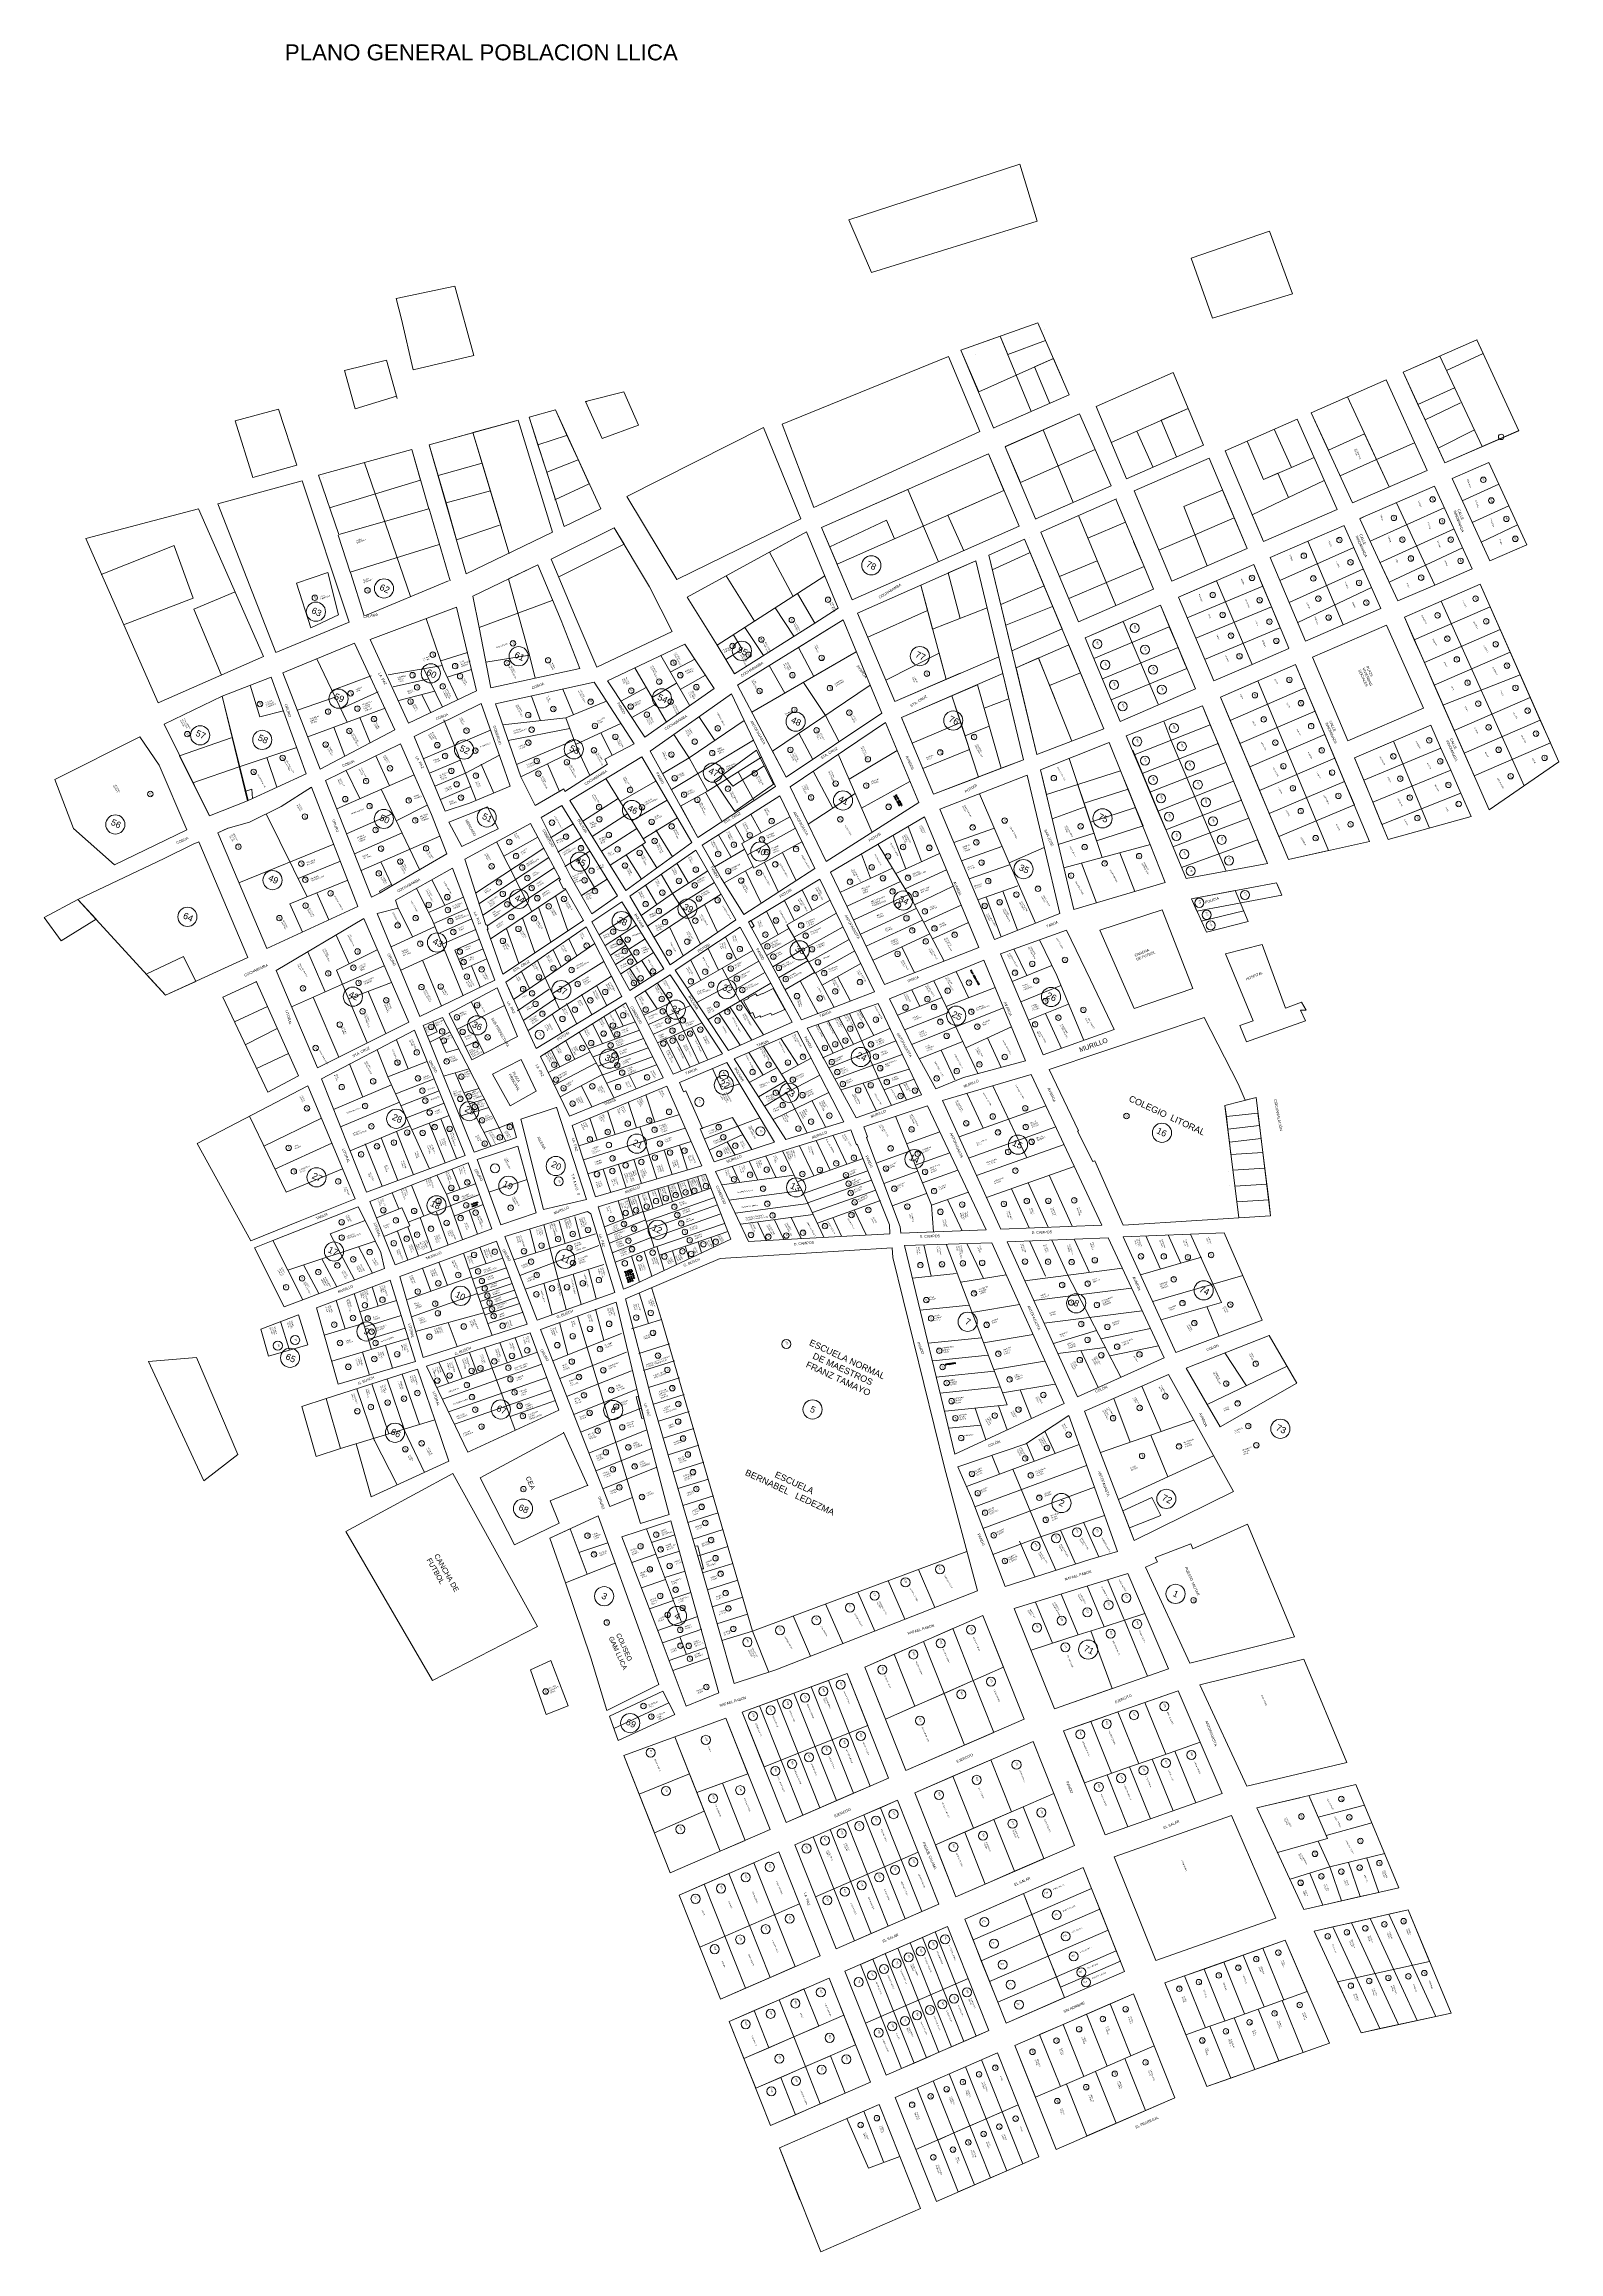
# Model space of a CAD drawing. Header units: metres. Extents: x 577726 to 579252, y 7804053 to 7806277.
import ezdxf

# ---------------------------------------------------------------- set-up
doc = ezdxf.new("R2010")
doc.units = ezdxf.units.M
for name, color, linetype, lineweight in [('CODIGOS', 80, 'Continuous', 20), ('Dibujo', 7, 'Continuous', 9), ('V-NODE-TEXT', 11, 'Continuous', 60)]:
    doc.layers.add(name, color=color, linetype=linetype, lineweight=lineweight)
doc.layers.add('perimetro edgar', color=7, linetype='Continuous')
doc.layers.add('V-NODE @ 1', color=1, linetype='Continuous')
doc.styles.add('Arial', font='arial.ttf', dxfattribs={"height": 20})
doc.styles.get("Standard").update_dxf_attribs({"font": 'simplex.shx'})

msp = doc.modelspace()

# ---------------------------------------------------------------- linework, layer by layer
at = {"lineweight": 5, "elevation": 4.8, "flags": 128}
msp.add_lwpolyline([(578472.5, 7805304.5), (578459.1, 7805298.7), (578459.1, 7805298.7), (578458.1, 7805300.8), (578448.1, 7805296.9), (578447.3, 7805298.2), (578442.4, 7805296), (578440.1, 7805301.4), (578437.8, 7805300.5), (578430.8, 7805313.2), (578435.8, 7805315.8), (578435.5, 7805316.2), (578442.8, 7805320.2), (578444.4, 7805318.3), (578449.7, 7805320.8), (578449.9, 7805320.5), (578460.6, 7805325.8)], close=True, dxfattribs=at)
at = {"layer": 'CODIGOS', "linetype": 'Continuous', "lineweight": 5}
for p, q in [((578113.9, 7805808.8), (578023, 7805783)), ((578022.3, 7805782.3), (578034.4, 7805745)), ((578540.1, 7805717), (578708.5, 7805791.2)), ((578034.4, 7805745), (578124.3, 7805773)), ((577980.4, 7805733.9), (578012, 7805744.6)), ((578012, 7805744.6), (578022.9, 7805702.2)), ((578034.8, 7805744.7), (578048.7, 7805700.9)), ((578049.9, 7805701.4), (578133.6, 7805736.3)), ((578529, 7805743.3), (578540.1, 7805717)), ((577994.9, 7805689), (577980.4, 7805733.9)), ((578238.1, 7805716.5), (578164.4, 7805689.3)), ((578609.4, 7805732.1), (578634.7, 7805637)), ((578022.9, 7805702.2), (577994.9, 7805689)), ((578128.6, 7805647.4), (578111, 7805698.3)), ((578215.1, 7805661.4), (578206.5, 7805693)), ((578265.8, 7805648.1), (578247.2, 7805696.5)), ((578462.6, 7805709), (578481.4, 7805680.6)), ((578583.1, 7805614.7), (578545.6, 7805703.9)), ((578164.4, 7805689.3), (578176.3, 7805628.5)), ((578429.5, 7805667.5), (578420.5, 7805681.8)), ((578432.1, 7805689.3), (578450.9, 7805661)), ((578019.4, 7805619.1), (578000.8, 7805657.7)), ((578072.7, 7805641.5), (578127.4, 7805650.9)), ((578108.8, 7805647.7), (578127.6, 7805609.1)), ((578152.6, 7805664.2), (578125.9, 7805655.6)), ((578143, 7805616.5), (578128.6, 7805647.4)), ((578132.3, 7805639.4), (578156.7, 7805646.9)), ((578171.2, 7805654.3), (578215.1, 7805661.4)), ((578176.3, 7805628.5), (578265.8, 7805648.1)), ((578221, 7805638.3), (578215.1, 7805661.4)), ((578353, 7805593.9), (578321.3, 7805648.7)), ((578376.5, 7805610.4), (578347.4, 7805661.1)), ((578381.7, 7805657.5), (578357, 7805644.4)), ((578413, 7805657), (578429.5, 7805667.5)), ((578544.3, 7805664.8), (578439.1, 7805604.1)), ((578456.7, 7805651), (578472.5, 7805623.3)), ((578505.3, 7805642.3), (578544.3, 7805664.8)), ((577933.8, 7805631.1), (577943.5, 7805599.4)), ((578016.1, 7805625.9), (578055.8, 7805640.7)), ((578062.9, 7805624.4), (578025.1, 7805607.4)), ((578077.8, 7805629.6), (578113.7, 7805637.5)), ((578083.7, 7805615.7), (578119.8, 7805625.1)), ((578248.9, 7805627.3), (578259.5, 7805601.4)), ((578307.3, 7805615), (578332.7, 7805628.9)), ((578363.4, 7805633.3), (578338.7, 7805618.7)), ((578367, 7805626.9), (578392.3, 7805641.4)), ((578459.8, 7805564.9), (578558.3, 7805631.1)), ((578513.2, 7805600.8), (578491, 7805634)), ((578649, 7805643.2), (578583.1, 7805614.7)), ((577943.5, 7805599.4), (577967.5, 7805605.4)), ((577981.4, 7805605.9), (578019.4, 7805619.1)), ((577991.8, 7805579.2), (578069.9, 7805608.2)), ((578019.4, 7805619.1), (578031.6, 7805594)), ((578115.7, 7805603.4), (578106.8, 7805621.7)), ((578217.1, 7805620.3), (578226.1, 7805595.4)), ((578292.7, 7805615.1), (578251.9, 7805598.3)), ((578318.2, 7805598.5), (578342.5, 7805612.1)), ((578029.3, 7805559.7), (578018, 7805588.9)), ((578054.6, 7805573.1), (578044.3, 7805598.7)), ((578128.8, 7805596.4), (578142, 7805564.6)), ((578139.5, 7805570.5), (578175.9, 7805586)), ((578188.2, 7805591.2), (578251.9, 7805598.3)), ((578193.6, 7805575.6), (578255.8, 7805587.7)), ((578263.4, 7805566.6), (578251.9, 7805598.3)), ((578307.3, 7805592.5), (578261.6, 7805571.5)), ((578298.4, 7805560.6), (578287.1, 7805583.2)), ((578376.1, 7805558), (578360.4, 7805581.5)), ((578431.3, 7805595.7), (578376.1, 7805558)), ((578401.7, 7805575.5), (578385.8, 7805599.5)), ((578500.5, 7805556.4), (578486.5, 7805582.8)), ((578527.2, 7805574.3), (578513.2, 7805600.8)), ((578589.8, 7805598.5), (578622.2, 7805521.4)), ((577980.7, 7805568.3), (577922.7, 7805549.1)), ((577960.6, 7805528.4), (577950.5, 7805558.3)), ((578085.2, 7805572.3), (578009.8, 7805535.2)), ((578060.4, 7805560), (578074.1, 7805530)), ((578116.3, 7805500.9), (578085.2, 7805572.3)), ((578108.2, 7805557.1), (578139.5, 7805570.5)), ((578161.5, 7805515.2), (578142, 7805564.6)), ((578184.8, 7805560.7), (578150.6, 7805542.7)), ((578202, 7805551.3), (578260.1, 7805575.7)), ((578206.4, 7805538.9), (578263.4, 7805566.6)), ((578275.9, 7805540.2), (578263.4, 7805566.6)), ((578349.4, 7805542.1), (578376.1, 7805558)), ((578358.3, 7805526.1), (578440.8, 7805575.7)), ((578376.1, 7805558), (578394.5, 7805524.6)), ((578394.5, 7805524.6), (578448.9, 7805558.7)), ((578473.8, 7805538.4), (578459.8, 7805564.9)), ((578560.2, 7805482.9), (578526.2, 7805561.6)), ((578585.5, 7805565.4), (578537, 7805536.6)), ((578758.8, 7805557.5), (578775, 7805508.8)), ((578009.8, 7805535.2), (578056, 7805417.8)), ((578021, 7805506.8), (578098.9, 7805540.9)), ((578030.6, 7805545.4), (578044.4, 7805517)), ((578114.3, 7805542.6), (578145.4, 7805555.8)), ((578119.8, 7805529.5), (578150.6, 7805542.7)), ((578179.3, 7805522.6), (578166.5, 7805551.7)), ((578245.3, 7805524.1), (578233.2, 7805551.9)), ((578292.2, 7805537.1), (578331.9, 7805472.8)), ((578441.4, 7805514.8), (578425.3, 7805544)), ((578520.7, 7805507.4), (578500.8, 7805544.5)), ((578622.2, 7805521.4), (578690.4, 7805547.6)), ((578104.7, 7805444.8), (578065.9, 7805526.4)), ((578125.4, 7805516), (578156.1, 7805529)), ((578268.9, 7805494.1), (578304.6, 7805517)), ((578342.5, 7805534.6), (578306.4, 7805514)), ((578353.7, 7805515.5), (578318.3, 7805494.7)), ((578367.4, 7805509.4), (578394.5, 7805524.6)), ((578409.1, 7805493.7), (578392.6, 7805523.6)), ((578495.8, 7805491.2), (578543.2, 7805522.2)), ((578598.3, 7805534.3), (578549.6, 7805507.5)), ((578668.3, 7805521.9), (578698.4, 7805452.4)), ((577991.1, 7805418.1), (577950, 7805501.5)), ((578031, 7805481.5), (578077.5, 7805501.9)), ((578081, 7805494.7), (578112.1, 7805510.4)), ((578131.8, 7805461.2), (578116.3, 7805500.9)), ((578236.3, 7805477.4), (578259.2, 7805491.7)), ((578278.4, 7805478.8), (578314, 7805501.7)), ((578364.1, 7805497.6), (578329.7, 7805476.3)), ((578384.8, 7805477.9), (578367.1, 7805510)), ((578421.7, 7805490.9), (578431.8, 7805473.2)), ((578477.5, 7805498.6), (578429.2, 7805471.7)), ((578438, 7805501.2), (578448.6, 7805482.5)), ((578775, 7805508.8), (578792, 7805457.7)), ((577922.5, 7805432.1), (578018, 7805471)), ((578038.8, 7805461.5), (578086.8, 7805482.5)), ((578045.5, 7805444.4), (578124.8, 7805479.1)), ((578181.9, 7805473.3), (578217.5, 7805403.2)), ((578223.6, 7805478), (578189.2, 7805459)), ((578243.6, 7805462.9), (578267.7, 7805477.9)), ((578287.7, 7805463.9), (578323.2, 7805486.8)), ((578296.3, 7805450), (578331.9, 7805472.8)), ((578343.5, 7805447.1), (578328.7, 7805470.8)), ((578359.1, 7805458.4), (578342.3, 7805485.4)), ((578389.1, 7805470.2), (578401.6, 7805448.3)), ((578405.4, 7805480.5), (578417.9, 7805458.7)), ((578441.1, 7805446.8), (578429.2, 7805471.7)), ((578483.1, 7805487.1), (578434.9, 7805460.4)), ((578489.5, 7805473.6), (578441.1, 7805446.8)), ((578502.6, 7805446.5), (578487.3, 7805478.2)), ((578566.2, 7805470.9), (578601.8, 7805412.1)), ((578581.5, 7805479.9), (578594.2, 7805446.2)), ((578596.7, 7805488.9), (578610.1, 7805453.5)), ((578642.6, 7805472.9), (578683.4, 7805487.1)), ((578650.4, 7805454.4), (578691, 7805468.6)), ((578792, 7805457.7), (578840.8, 7805470.8)), ((578024.7, 7805453.8), (577982, 7805436.5)), ((578076.1, 7805430.4), (578065.9, 7805452.6)), ((578076.6, 7805429.1), (578131.8, 7805461.2)), ((578160.9, 7805421.6), (578229.5, 7805467)), ((578164.3, 7805411.1), (578234.5, 7805457.6)), ((578168, 7805399.5), (578240.1, 7805447.3)), ((578250.9, 7805448.5), (578276.1, 7805464.2)), ((578280.5, 7805427.6), (578263.5, 7805456.4)), ((578312.3, 7805424.4), (578295.5, 7805451.4)), ((578327.9, 7805435.7), (578312.5, 7805460.4)), ((578363.7, 7805451.8), (578375.1, 7805432.6)), ((578401.5, 7805448.4), (578431.5, 7805465.8)), ((578411.1, 7805432.1), (578440.3, 7805448.5)), ((578466, 7805422.9), (578451.8, 7805452.7)), ((578483.6, 7805434.3), (578469.9, 7805462.8)), ((578528.3, 7805422.6), (578580.7, 7805447)), ((578549.6, 7805461.1), (578558.8, 7805436.8)), ((578584, 7805441.5), (578628.3, 7805461.8)), ((578658, 7805436.1), (578698.7, 7805450.4)), ((578698.4, 7805452.4), (578733.6, 7805467.8)), ((578724.8, 7805391.4), (578698.4, 7805452.4)), ((578753.4, 7805447.4), (578792, 7805457.7)), ((578786.3, 7805412), (578771, 7805452.1)), ((578824.8, 7805423.5), (578809.8, 7805462.5)), ((578032.1, 7805434.7), (577973.8, 7805411.1)), ((578064.8, 7805422.1), (578076.6, 7805429.1)), ((578101.5, 7805426.5), (578116.7, 7805396)), ((578116.9, 7805435.2), (578129.9, 7805409.5)), ((578172.4, 7805389), (578245.4, 7805437.3)), ((578175.8, 7805375.7), (578251.6, 7805425.8)), ((578267.4, 7805419.5), (578293.5, 7805435.7)), ((578332.1, 7805429.7), (578343.4, 7805410.4)), ((578347.9, 7805440.8), (578359.2, 7805421.5)), ((578394.8, 7805444.1), (578359.2, 7805421.5)), ((578401.5, 7805432.5), (578366.4, 7805410.4)), ((578448.5, 7805411.6), (578432.8, 7805444.3)), ((578489.8, 7805425.2), (578499.9, 7805404.4)), ((578535.1, 7805408.5), (578588.8, 7805433.5)), ((578593.4, 7805426), (578635.2, 7805445.2)), ((578602.9, 7805409.9), (578641.9, 7805428.7)), ((578666.9, 7805415), (578707.1, 7805429.1)), ((578763.4, 7805405.2), (578855.4, 7805432.6)), ((577986.5, 7805382.5), (577973.8, 7805411.1)), ((578013, 7805394.8), (578001.1, 7805422.2)), ((578056, 7805417.8), (578064.8, 7805422.1)), ((578082.9, 7805406.9), (578097.3, 7805377.6)), ((578113.6, 7805402.2), (578148.6, 7805417.7)), ((578118.7, 7805391.2), (578153, 7805406.3)), ((578236.5, 7805372.3), (578224.1, 7805407.6)), ((578253.9, 7805383.8), (578241.5, 7805419.2)), ((578316.3, 7805418.6), (578327.6, 7805399.3)), ((578327.6, 7805399.3), (578359.2, 7805421.5)), ((578366.4, 7805410.4), (578334, 7805388.6)), ((578359.2, 7805421.5), (578373.6, 7805399.2)), ((578408.3, 7805420.7), (578373.6, 7805399.2)), ((578404.3, 7805383.1), (578391.3, 7805410.2)), ((578453.9, 7805403.6), (578465.5, 7805379.7)), ((578471.9, 7805414.4), (578481.7, 7805394.1)), ((578474.3, 7805389.9), (578518, 7805414.7)), ((578481.6, 7805377.3), (578524.4, 7805401.5)), ((578541.7, 7805394.8), (578596.8, 7805420.4)), ((578548.6, 7805380.3), (578604.8, 7805406.4)), ((578632.8, 7805353.4), (578601.8, 7805412.1)), ((578612.2, 7805392.4), (578649.9, 7805409.7)), ((578690.3, 7805377.9), (578675, 7805417.8)), ((578706.8, 7805384.4), (578691.8, 7805423.7)), ((578020.3, 7805379.6), (578033.6, 7805350.7)), ((578075.8, 7805367.6), (578120, 7805388)), ((578148.2, 7805318.5), (578116.7, 7805396)), ((578122.9, 7805380.8), (578157, 7805395.8)), ((578127.1, 7805370.3), (578161, 7805385.3)), ((578204.3, 7805350.9), (578191.9, 7805386.3)), ((578220.4, 7805361.6), (578208, 7805397)), ((578285.4, 7805379.7), (578316.3, 7805399.8)), ((578291.3, 7805369), (578322.8, 7805389.6)), ((578373.6, 7805399.2), (578340.5, 7805377.4)), ((578370, 7805358.6), (578356.1, 7805387.7)), ((578387.4, 7805370.5), (578373.6, 7805399.2)), ((578448, 7805369.6), (578476.5, 7805386)), ((578502.8, 7805341.1), (578474.3, 7805389.9)), ((578489.3, 7805364.2), (578531.1, 7805387.8)), ((578554.3, 7805368.4), (578610.9, 7805394.7)), ((578561.2, 7805354.2), (578618.3, 7805380.8)), ((578621, 7805375.6), (578657.2, 7805392.2)), ((577991.9, 7805362.8), (578009.5, 7805322.5)), ((578061.9, 7805364.8), (578020.7, 7805344.2)), ((578129.6, 7805364.2), (578085.5, 7805344.1)), ((578139.8, 7805364.4), (578164.7, 7805375.4)), ((578139.8, 7805364.4), (578147.9, 7805344.7)), ((578143.7, 7805354.9), (578168.4, 7805365.8)), ((578231, 7805336.6), (578280.9, 7805371)), ((578239, 7805364.8), (578246.9, 7805347.6)), ((578254.9, 7805375.8), (578262.8, 7805358.5)), ((578296.7, 7805359.2), (578312.2, 7805369.3)), ((578301.9, 7805349.8), (578318.3, 7805360.4)), ((578306.2, 7805378.7), (578323.8, 7805351.2)), ((578315, 7805365), (578331.6, 7805375.6)), ((578323.8, 7805351.2), (578340.2, 7805362)), ((578395.1, 7805366), (578405.7, 7805344.1)), ((578409.2, 7805346.2), (578440.2, 7805364)), ((578412.6, 7805377.6), (578423.8, 7805354.5)), ((578453.9, 7805358.9), (578482.7, 7805375.5)), ((578460.1, 7805347.5), (578489.3, 7805364.2)), ((578496.3, 7805352.1), (578537.1, 7805375.2)), ((578502.8, 7805341.1), (578542.7, 7805363.7)), ((578602.8, 7805341.6), (578590.3, 7805367.8)), ((578703, 7805365.6), (578716, 7805338.7)), ((578728.8, 7805374.8), (578746.2, 7805338.7)), ((578051.8, 7805271), (578020.7, 7805344.2)), ((578068.9, 7805348.6), (578026.7, 7805330.1)), ((578126.5, 7805308), (578107.4, 7805354.1)), ((578147.9, 7805344.7), (578172.3, 7805355.5)), ((578165.5, 7805327), (578156.6, 7805348.6)), ((578199.2, 7805314.7), (578231, 7805336.6)), ((578207.2, 7805342.9), (578215.1, 7805325.6)), ((578223.1, 7805353.9), (578231, 7805336.6)), ((578245.4, 7805304.9), (578231, 7805336.6)), ((578290.2, 7805352.8), (578238.2, 7805320.7)), ((578245.4, 7805304.9), (578297.7, 7805338.1)), ((578308.2, 7805317.8), (578297.7, 7805338.1)), ((578307.1, 7805340.4), (578323.8, 7805351.2)), ((578326.2, 7805330), (578316, 7805346.2)), ((578338.4, 7805337.8), (578328.1, 7805354.1)), ((578409.2, 7805346.2), (578374, 7805325.9)), ((578377.6, 7805354.4), (578387.6, 7805333.7)), ((578426.9, 7805312.9), (578409.2, 7805346.2)), ((578415, 7805335.4), (578446, 7805353.3)), ((578421.3, 7805324), (578452.3, 7805341.8)), ((578466, 7805336.6), (578495.5, 7805353.6)), ((578472.5, 7805324.5), (578502.4, 7805341.7)), ((578522.1, 7805306.7), (578503.3, 7805341.4)), ((578510, 7805329), (578548.9, 7805351)), ((578538.6, 7805313.1), (578525.3, 7805337.7)), ((578672.9, 7805354.2), (578577.8, 7805315.4)), ((578644.9, 7805342.8), (578657.4, 7805316.8)), ((578701.4, 7805332.9), (578741.3, 7805348.9)), ((578773.5, 7805273.4), (578746.2, 7805338.7)), ((578026.7, 7805330.1), (577975.4, 7805307.4)), ((578023, 7805256.6), (577997.4, 7805317.1)), ((578076.3, 7805331.6), (578033, 7805315.4)), ((578070.5, 7805280.4), (578052.6, 7805322.7)), ((578191.3, 7805332), (578199.2, 7805314.7)), ((578203.2, 7805303.3), (578235, 7805325.2)), ((578209.4, 7805293.8), (578241.2, 7805315.7)), ((578277.9, 7805299.4), (578267.5, 7805319.8)), ((578293, 7805308.6), (578282.6, 7805328.9)), ((578331.7, 7805323.3), (578343.8, 7805305.2)), ((578344.1, 7805331.2), (578357.2, 7805311.3)), ((578383.6, 7805311.5), (578418.1, 7805329.6)), ((578395, 7805294.4), (578426.9, 7805312.9)), ((578426.9, 7805312.9), (578458.2, 7805331)), ((578450.8, 7805279), (578428, 7805313.4)), ((578489.1, 7805294), (578468.4, 7805332.2)), ((578505.6, 7805300.4), (578487.7, 7805333.3)), ((578577.8, 7805315.4), (578602.9, 7805263.5)), ((578585.8, 7805298.8), (578630.7, 7805316.7)), ((578600.2, 7805324.5), (578608.3, 7805307.7)), ((578622.5, 7805333.6), (578635, 7805307.7)), ((578635, 7805307.7), (578684.3, 7805326.7)), ((578710, 7805312.4), (578750.4, 7805328.7)), ((578117.8, 7805292.5), (578122.3, 7805282.2)), ((578142.1, 7805284.5), (578190, 7805308.5)), ((578153.9, 7805290.4), (578169.5, 7805260.2)), ((578165.1, 7805296), (578156.3, 7805312.3)), ((578213.6, 7805283), (578245.4, 7805304.9)), ((578247.7, 7805281), (578238, 7805299.8)), ((578262.8, 7805290.2), (578252.4, 7805310.6)), ((578278.6, 7805290.4), (578288.7, 7805270)), ((578290.2, 7805297.4), (578301.3, 7805275.1)), ((578297.1, 7805283.4), (578321.6, 7805292.3)), ((578301.4, 7805304.3), (578309.5, 7805287.9)), ((578312.1, 7805311.4), (578323.2, 7805289)), ((578330.2, 7805299), (578357.2, 7805311.3)), ((578335.1, 7805289.3), (578376.6, 7805308.2)), ((578339.9, 7805279.6), (578367, 7805291.9)), ((578344.2, 7805271), (578388.1, 7805290.9)), ((578385.6, 7805250.9), (578357.2, 7805311.3)), ((578427.3, 7805268.6), (578406, 7805300.8)), ((578439.1, 7805273.8), (578416.9, 7805307.2)), ((578516.1, 7805293.2), (578531.4, 7805265.1)), ((578526.7, 7805296.8), (578541.6, 7805269.6)), ((578537.4, 7805300.5), (578566.1, 7805236.6)), ((578548, 7805304.2), (578562, 7805278.5)), ((578593, 7805284), (578637.8, 7805301.8)), ((578666.8, 7805240), (578635, 7805307.7)), ((578644.7, 7805287.1), (578692.7, 7805306.3)), ((578717.9, 7805293.7), (578758.2, 7805309.9)), ((578751.1, 7805265.4), (578734.9, 7805300.5)), ((578081.2, 7805274.1), (578092.9, 7805244.7)), ((578112.5, 7805277.6), (578122.3, 7805282.2)), ((578135.1, 7805282), (578114.8, 7805271.8)), ((578124.4, 7805276.6), (578131.1, 7805261.3)), ((578162.5, 7805273.1), (578150.5, 7805267.4)), ((578251.6, 7805273), (578260.8, 7805254.3)), ((578265.1, 7805281.7), (578285.5, 7805245.5)), ((578274.6, 7805264.9), (578325.9, 7805283.6)), ((578279.2, 7805256.8), (578330, 7805275.3)), ((578367.8, 7805243.5), (578352.1, 7805274.6)), ((578376.7, 7805247.2), (578360.9, 7805278.5)), ((578394.6, 7805254.6), (578378.5, 7805286.5)), ((578468.4, 7805275.5), (578485.8, 7805248.4)), ((578494.8, 7805285.8), (578512, 7805254.2)), ((578505.5, 7805289.5), (578521.2, 7805260.6)), ((578510.3, 7805255.9), (578578.1, 7805285.5)), ((578516.6, 7805245.9), (578584.1, 7805273.1)), ((578600.1, 7805269.3), (578644.7, 7805287.1)), ((578607.7, 7805254.9), (578651.6, 7805272.5)), ((578654.6, 7805266.1), (578700.7, 7805287.1)), ((578690.1, 7805246.2), (578676.5, 7805276)), ((578034, 7805249.7), (578047.3, 7805216.4)), ((578061.8, 7805263.9), (578072.6, 7805236.8)), ((578112, 7805252.2), (578072.6, 7805236.8)), ((578143.9, 7805265), (578131.1, 7805261.3)), ((578234.1, 7805241), (578276.2, 7805262)), ((578237.1, 7805264.1), (578245.7, 7805246.8)), ((578240.2, 7805228.6), (578282.5, 7805250.9)), ((578284.4, 7805247.5), (578334.7, 7805265.8)), ((578289.2, 7805238.8), (578339.1, 7805257)), ((578292.9, 7805230.5), (578343.2, 7805248.8)), ((578436, 7805261.3), (578450.5, 7805238.6)), ((578436.4, 7805231.2), (578464.6, 7805246)), ((578450.7, 7805267.7), (578479.2, 7805223.5)), ((578498.8, 7805255.5), (578469.1, 7805239.3)), ((578590.6, 7805259.3), (578522.8, 7805234.5)), ((578602.9, 7805263.5), (578624.5, 7805224.7)), ((578643.5, 7805233.8), (578629.8, 7805263.7)), ((578652.2, 7805236.2), (578714.9, 7805252.8)), ((578017.7, 7805204), (578076.3, 7805228.6)), ((578114.3, 7805144.1), (578072.6, 7805236.8)), ((578119.1, 7805234.7), (578080.4, 7805219.6)), ((578154.3, 7805244.8), (578128.7, 7805237.4)), ((578149.1, 7805220.6), (578140.2, 7805240.7)), ((578164.4, 7805225), (578149.1, 7805220.6)), ((578246.1, 7805216.6), (578288.7, 7805239.1)), ((578277.9, 7805206.4), (578267.4, 7805227.8)), ((578300.2, 7805215.5), (578285.5, 7805245.5)), ((578322.6, 7805224.6), (578315.6, 7805238.8)), ((578399.5, 7805245.1), (578408.8, 7805224.1)), ((578408.8, 7805224.1), (578426.9, 7805229.7)), ((578445.7, 7805216.7), (578473.3, 7805232.7)), ((578507.6, 7805238.5), (578477.5, 7805222.6)), ((578528.8, 7805223.5), (578597.7, 7805244.5)), ((578564.5, 7805202.7), (578551.3, 7805230.4)), ((578579.7, 7805208), (578566.1, 7805236.6)), ((578572.2, 7805223.6), (578602.5, 7805234.4)), ((578594.9, 7805213.4), (578587.4, 7805229)), ((578652.2, 7805236.2), (578624.5, 7805224.7)), ((578682, 7805227.7), (578716, 7805155.3)), ((578024.7, 7805186.4), (578084.1, 7805211.4)), ((578124.1, 7805222.5), (578085.7, 7805207.6)), ((578129.1, 7805210.2), (578091.2, 7805195.5)), ((578174.2, 7805205.8), (578144.9, 7805197.2)), ((578176.5, 7805166.6), (578149.1, 7805220.6)), ((578170, 7805214.1), (578154.6, 7805209.7)), ((578293.8, 7805202.5), (578301.6, 7805178.6)), ((578314.6, 7805211.2), (578323, 7805185.3)), ((578332.4, 7805218.6), (578341.4, 7805191.1)), ((578477.5, 7805222.6), (578451.8, 7805207.3)), ((578484.8, 7805205.6), (578460.5, 7805193.7)), ((578495, 7805180.2), (578474.1, 7805220.6)), ((578516.6, 7805221.1), (578484.8, 7805205.6)), ((578513.5, 7805185.8), (578499.5, 7805212.8)), ((578647.8, 7805176.2), (578735.4, 7805207.4)), ((578655.9, 7805219.7), (578672.2, 7805184.9)), ((577970.1, 7805120.6), (577933.1, 7805197.1)), ((578005.6, 7805195.1), (577947.6, 7805167)), ((578034.4, 7805162.1), (578094.8, 7805187.4)), ((578098.4, 7805138.2), (578081.1, 7805181.7)), ((578134.1, 7805197.8), (578096.7, 7805183.3)), ((578130.1, 7805150), (578114.1, 7805190.1)), ((578141.6, 7805154.5), (578125.7, 7805194.6)), ((578184.7, 7805185.3), (578169.3, 7805180.8)), ((578191.4, 7805171.8), (578184.7, 7805185.3)), ((578264.9, 7805167.1), (578366.1, 7805198.9)), ((578269.5, 7805153), (578372, 7805185.1)), ((578276, 7805195.1), (578283.2, 7805172.9)), ((578343.3, 7805133.9), (578326.2, 7805186.4)), ((578387, 7805184.3), (578419.7, 7805195.9)), ((578391.3, 7805174.3), (578447.3, 7805195.6)), ((578439.1, 7805163.5), (578419.7, 7805195.9)), ((578583.8, 7805197), (578620, 7805107.4)), ((578595, 7805169.4), (578628.4, 7805181.3)), ((578657.4, 7805155), (578745.3, 7805186.3)), ((578016.1, 7805169.8), (577958.8, 7805143.9)), ((578066.7, 7805126.5), (578049.8, 7805169.2)), ((578082.6, 7805132.4), (578065.6, 7805175.2)), ((578274, 7805138.9), (578378, 7805171.6)), ((578358.8, 7805138.4), (578350.7, 7805163)), ((578374.2, 7805142.9), (578366.1, 7805167.8)), ((578396.2, 7805163), (578430.1, 7805178.6)), ((578422.3, 7805158), (578414.3, 7805171.3)), ((578453.2, 7805157), (578463.6, 7805135.2)), ((578470.1, 7805162.2), (578486.8, 7805127)), ((578487, 7805167.4), (578501.5, 7805136.9)), ((578503.9, 7805172.6), (578518.1, 7805142.8)), ((578520.9, 7805177.8), (578534.7, 7805148.7)), ((578564.4, 7805149.7), (578598, 7805161.8)), ((578603.7, 7805147.9), (578638.4, 7805160.2)), ((578665.5, 7805137.3), (578753.6, 7805168.7)), ((578026.8, 7805144.2), (577970.1, 7805120.6)), ((578121.8, 7805137.6), (578131.5, 7805118.5)), ((578137.3, 7805143.1), (578145.3, 7805123.4)), ((578297, 7805120.4), (578289.4, 7805143.8)), ((578312.4, 7805124.9), (578304.7, 7805148.6)), ((578327.9, 7805129.4), (578320.1, 7805153.4)), ((578384.4, 7805136.3), (578389, 7805121.5)), ((578408.8, 7805128), (578481.8, 7805137.6)), ((578419.3, 7805146.7), (578427.1, 7805130.4)), ((578436.3, 7805151.8), (578445.3, 7805132.8)), ((578484.9, 7805131), (578551.1, 7805154.5)), ((578491.1, 7805119.1), (578556, 7805142.1)), ((578572.1, 7805129.4), (578606.2, 7805141.6)), ((578610.9, 7805129.9), (578646.7, 7805142.7)), ((578675.5, 7805115.2), (578763.9, 7805146.6)), ((578761.8, 7805086.4), (578738.5, 7805137.6)), ((578076.9, 7805120), (578083.4, 7805103.7)), ((578164.8, 7805118.1), (578093, 7805090.4)), ((578096.3, 7805127.6), (578108.9, 7805096.5)), ((578160.9, 7805128.9), (578131.5, 7805118.5)), ((578147.8, 7805072.8), (578131.5, 7805118.5)), ((578174.3, 7805120.5), (578212.7, 7805133.5)), ((578314.4, 7805114.9), (578319.8, 7805097.2)), ((578324.4, 7805118), (578340.7, 7805064.9)), ((578329.3, 7805100.4), (578397.9, 7805124.6)), ((578332.7, 7805090.9), (578401.6, 7805115.2)), ((578334.4, 7805121), (578339.6, 7805104.1)), ((578344.4, 7805124.1), (578349.5, 7805107.5)), ((578354.4, 7805127.2), (578359.3, 7805111)), ((578364.4, 7805130.2), (578369.2, 7805114.5)), ((578374.4, 7805133.3), (578379.1, 7805118)), ((578416.1, 7805112.7), (578489.6, 7805122.3)), ((578511.8, 7805075.4), (578487.8, 7805126.1)), ((578495.5, 7805109.8), (578559.8, 7805132.6)), ((578500.1, 7805100), (578563.9, 7805122.6)), ((578580.6, 7805107), (578615.2, 7805119.4)), ((578620, 7805107.4), (578657.2, 7805120.6)), ((578651, 7805081.8), (578636.1, 7805113.2)), ((578718.4, 7805084.7), (578700.5, 7805124)), ((578737.7, 7805085.5), (578717.4, 7805130.1)), ((578049.5, 7805091.9), (578014.5, 7805078.5)), ((578061, 7805094.8), (578086.6, 7805104.9)), ((578094.6, 7805086.7), (578086.7, 7805105.2)), ((578116.8, 7805061.7), (578104.9, 7805095)), ((578133.3, 7805067.3), (578121.4, 7805100.6)), ((578168.4, 7805108.1), (578139.4, 7805096.4)), ((578162.9, 7805078.4), (578154.3, 7805102.4)), ((578251.1, 7805068.8), (578245.2, 7805091.3)), ((578266.5, 7805073.7), (578260.8, 7805095.6)), ((578290.6, 7805085.6), (578329.6, 7805101)), ((578293.1, 7805077.2), (578332.2, 7805092.7)), ((578304.4, 7805111.9), (578310.1, 7805093.3)), ((578336.1, 7805083.8), (578404.4, 7805107.9)), ((578338.5, 7805074.4), (578407.9, 7805098.8)), ((578422.3, 7805099.6), (578495.8, 7805109.2)), ((578427.6, 7805088.4), (578501, 7805098)), ((578453.6, 7805071.9), (578444.7, 7805090.6)), ((578471.2, 7805072.9), (578461.8, 7805092.8)), ((578488.9, 7805073.8), (578478.8, 7805095.1)), ((578505.1, 7805089.5), (578568.7, 7805112.1)), ((578529.4, 7805076.3), (578520.6, 7805095)), ((578554.2, 7805077.7), (578542.3, 7805102.7)), ((578622.1, 7805080.6), (578620, 7805107.4)), ((577938.3, 7805064.6), (577956.6, 7805071.8)), ((578059.7, 7805071.4), (577971.7, 7805042)), ((578024.5, 7805059.4), (578014.5, 7805078.5)), ((578068.6, 7805075.8), (578094.8, 7805086.7)), ((578092.7, 7805052.2), (578082.2, 7805081.4)), ((578103.3, 7805056.1), (578092.7, 7805085.8)), ((578212.8, 7804987.7), (578181.8, 7805071.4)), ((578199.4, 7805052.3), (578281.8, 7805078.7)), ((578221.6, 7805059.4), (578215.4, 7805082.9)), ((578240.6, 7805045.4), (578229.5, 7805087.7)), ((578295.6, 7805069.2), (578334.6, 7805084.7)), ((578298.6, 7805059.5), (578337.6, 7805074.9)), ((578343.5, 7805065.9), (578411.7, 7805089.1)), ((578346.2, 7805057), (578414.8, 7805081.1)), ((578385, 7805070.6), (578388.4, 7805059.5)), ((578397.9, 7805075.2), (578400.9, 7805065.4)), ((578634.7, 7805068.2), (578696.3, 7804906.4)), ((578655.6, 7805068.8), (578672.4, 7805033.7)), ((578797.9, 7805074.7), (578696.4, 7805070.5)), ((578696.4, 7805070.5), (578767, 7804914.5)), ((578718.9, 7805071.5), (578734.9, 7805036.1)), ((578741.4, 7805072.4), (578757.4, 7805037)), ((578763.9, 7805073.3), (578779.1, 7805039.8)), ((578854.3, 7804953.9), (578797.9, 7805074.7)), ((578914.9, 7805079.8), (578813.3, 7805075.7)), ((578813.3, 7805075.7), (578866.2, 7804959)), ((578835.8, 7805076.6), (578850.9, 7805043.2)), ((578858.3, 7805077.5), (578871.2, 7805049.1)), ((578880.8, 7805078.4), (578896.9, 7805043)), ((578953.3, 7804991.7), (578914.9, 7805079.8)), ((577968, 7805005), (577938.3, 7805064.6)), ((578002.9, 7805018.4), (577987.6, 7805047.3)), ((578021, 7805025.3), (578006, 7805053.5)), ((578039, 7805032.2), (578024.6, 7805059.4)), ((578057, 7805039.1), (578042.9, 7805065.8)), ((578124, 7805050.1), (578132.7, 7805026.7)), ((578148.6, 7805059.2), (578172.5, 7804990)), ((578188.3, 7805054), (578154.7, 7805042.9)), ((578165.2, 7805065.3), (578171.5, 7805048.5)), ((578284.9, 7805067), (578205.5, 7805036.6)), ((578290, 7805047.6), (578210.8, 7805022.9)), ((578343.5, 7805065.9), (578301.4, 7805050.2)), ((578317.8, 7805056.3), (578325.9, 7805029.9)), ((578330.7, 7805061.1), (578338.4, 7805035.9)), ((578343.5, 7805065.9), (578350.9, 7805041.8)), ((578359.2, 7805061.5), (578363.4, 7805047.7)), ((578372.1, 7805066.1), (578375.9, 7805053.6)), ((578612.2, 7805067.5), (578619.8, 7805036)), ((578830.7, 7805037.4), (578892, 7805055.1)), ((578056.7, 7805025.3), (578062.8, 7805005.9)), ((578092.3, 7805012.6), (578156.9, 7805035.2)), ((578107.4, 7805044), (578115.9, 7805020.8)), ((578191.9, 7805044.3), (578157.7, 7805032.9)), ((578195.3, 7805035.1), (578160.9, 7805023.7)), ((578197.6, 7805028.7), (578163.1, 7805017.3)), ((578229.7, 7805028.8), (578238, 7804997.2)), ((578240.6, 7805045.4), (578252, 7805002.3)), ((578259.2, 7805038), (578267.2, 7805007.8)), ((578274.6, 7805042.8), (578282.4, 7805013.3)), ((578338.1, 7805024.6), (578348, 7804992.4)), ((578600.8, 7805034.1), (578645, 7805038.6)), ((578695.4, 7805037.5), (578649.5, 7805029.9)), ((578714.1, 7805031.4), (578812.2, 7805044)), ((578723.2, 7805011.4), (578821.6, 7805024)), ((578810.7, 7804934.2), (578757.4, 7805037)), ((578842.9, 7805010.4), (578933.8, 7805036.6)), ((578912.1, 7805009.5), (578896.9, 7805043)), ((577986.9, 7805012.2), (577968, 7805005)), ((578020.6, 7805011.6), (578029.6, 7804982.9)), ((578038.6, 7805018.4), (578048, 7804988.3)), ((578081.2, 7805011.5), (578044.3, 7805000.2)), ((578096.2, 7804994.9), (578162.7, 7805018.5)), ((578200, 7805021.9), (578165.5, 7805010.5)), ((578202.8, 7805014.7), (578168, 7805003.1)), ((578205.1, 7805008.6), (578170.1, 7804997)), ((578281.8, 7805002.7), (578289.9, 7804971.2)), ((578325.5, 7805019.2), (578335, 7804988.2)), ((578608.3, 7805001.8), (578658, 7805006.9)), ((578708.8, 7805007.6), (578660.6, 7804999.5)), ((578851.2, 7804992), (578912.1, 7805009.5)), ((578909.8, 7804975.3), (578897.4, 7805005.3)), ((577964.5, 7804990.3), (577973.4, 7804961.6)), ((577982.5, 7804997.2), (577991.9, 7804967)), ((578008.4, 7804976.6), (578029.6, 7804982.9)), ((578029.6, 7804982.9), (578048, 7804988.3)), ((578055.9, 7804962.1), (578048, 7804988.3)), ((578085.9, 7804996.4), (578049, 7804985.1)), ((578089.9, 7804983.6), (578052.8, 7804972.3)), ((578169.1, 7804999.2), (578100.4, 7804980.2)), ((578142.3, 7804965.2), (578133.3, 7804989.4)), ((578177.5, 7804976.4), (578172.5, 7804990)), ((578208.8, 7804999.9), (578173.7, 7804988.2)), ((578245.4, 7804989.3), (578253.8, 7804956.8)), ((578263.6, 7804996.1), (578318.9, 7804813)), ((578348, 7804992.4), (578317.9, 7804982.8)), ((578439.7, 7804678.6), (578348, 7804992.4)), ((578733.5, 7804988.5), (578832.2, 7805001.2)), ((578742.8, 7804968.1), (578786.3, 7804981.3)), ((578790.6, 7804973), (578840.6, 7804983.3)), ((578866.2, 7804959), (578953.3, 7804991.7)), ((577952.3, 7804955.4), (577991.9, 7804967)), ((578016, 7804950.3), (578093.1, 7804973.1)), ((578054, 7804936.4), (578046.9, 7804959.4)), ((578077.2, 7804943.2), (578070, 7804966.3)), ((578223.2, 7804959.5), (578121.7, 7804924)), ((578162.4, 7804938.3), (578154.7, 7804959.2)), ((578200.8, 7804880.8), (578170, 7804964.1)), ((578192.8, 7804948.9), (578185.3, 7804969.1)), ((578208, 7804954.2), (578200.7, 7804974)), ((578238.6, 7804950.8), (578308, 7804978.4)), ((578245.6, 7804932.8), (578312.9, 7804959.6)), ((578325.2, 7804958), (578356.2, 7804967.7)), ((578616.6, 7804968.4), (578670.6, 7804974)), ((578722.5, 7804977.3), (578672.5, 7804968.9)), ((578747.3, 7804958.2), (578795.1, 7804964.3)), ((578788, 7804924), (578770.6, 7804961.2)), ((578799.6, 7804955.6), (578848.8, 7804965.8)), ((578937.3, 7804925.6), (578915.7, 7804958.7)), ((578087, 7804937.4), (578104.3, 7804886.6)), ((578133.7, 7804928.2), (578124, 7804949.3)), ((578227.7, 7804947.3), (578127.4, 7804912.2)), ((578147.2, 7804933), (578139.4, 7804954.3)), ((578252.6, 7804914.8), (578317.8, 7804940.7)), ((578330.1, 7804941), (578361.2, 7804950.7)), ((578621.3, 7804950.8), (578677.2, 7804956.6)), ((578624.6, 7804934.4), (578683.3, 7804940.4)), ((578734, 7804950.3), (578683.4, 7804941.9)), ((578767, 7804914.5), (578854.3, 7804953.9)), ((578897.8, 7804906.6), (578978.2, 7804945.3)), ((578024.8, 7804862.4), (578010.4, 7804912.7)), ((578041.1, 7804922.6), (578059, 7804870)), ((578056.4, 7804927.5), (578073.5, 7804877.2)), ((578071.7, 7804932.4), (578089.6, 7804879.9)), ((578232.7, 7804933.8), (578133.6, 7804899.2)), ((578237.4, 7804921.1), (578139.6, 7804886.8)), ((578259.7, 7804896.8), (578322.7, 7804921.9)), ((578335.1, 7804924), (578366.1, 7804933.7)), ((578340, 7804907), (578371, 7804916.7)), ((578628.8, 7804918.3), (578689.4, 7804924.5)), ((578744.4, 7804927.3), (578691.7, 7804918.4)), ((578720.8, 7804892.6), (578709.5, 7804921.4)), ((578803.8, 7804912.9), (578820.3, 7804868.9)), ((578831.8, 7804925.2), (578851.4, 7804879.6)), ((578911, 7804884.2), (578988.1, 7804928.3)), ((578241.2, 7804910.8), (578195.6, 7804894.8)), ((578266.7, 7804878.9), (578327.6, 7804903.1)), ((578345, 7804890), (578375.9, 7804899.7)), ((578633.7, 7804899.9), (578696.3, 7804906.4)), ((578674.7, 7804871.2), (578664, 7804903.1)), ((578696.4, 7804881.3), (578687.5, 7804905.5)), ((578884.4, 7804891), (578790.2, 7804858.5)), ((578058.6, 7804871), (578081.9, 7804825.7)), ((578089.4, 7804880.4), (578109.3, 7804838.4)), ((578165.5, 7804832.8), (578249.8, 7804878.2)), ((578273.9, 7804825), (578249.4, 7804879)), ((578274.9, 7804857.9), (578333.4, 7804881.1)), ((578349.9, 7804873), (578380.8, 7804882.7)), ((578637.6, 7804882.8), (578669.7, 7804886.1)), ((578734.4, 7804880), (578744.6, 7804857.4)), ((578858, 7804833.8), (578841, 7804876)), ((578281.9, 7804839.9), (578338.4, 7804862.3)), ((578354.8, 7804856), (578385.7, 7804865.7)), ((578359.8, 7804839), (578390.6, 7804848.7)), ((578655.2, 7804824.3), (578768.8, 7804866.4)), ((578680.8, 7804855.7), (578688.5, 7804836.6)), ((578715.6, 7804867.7), (578723.5, 7804849.6)), ((578808.5, 7804811), (578904.2, 7804855.1)), ((578288.9, 7804821.9), (578343.4, 7804843.5)), ((578364.7, 7804822), (578395.5, 7804831.7)), ((578663.7, 7804803.7), (578776.3, 7804845.4)), ((578671.9, 7804782), (578784.2, 7804823.6)), ((578730.3, 7804773.7), (578702.1, 7804841.7)), ((578296, 7804803.9), (578318.9, 7804813)), ((578369.7, 7804805), (578400.4, 7804814.7)), ((578235.5, 7804772), (578256, 7804781.4)), ((578256, 7804781.4), (578273.2, 7804735.8)), ((578368.4, 7804687.4), (578332.9, 7804781.6)), ((578374.6, 7804788), (578405.3, 7804797.7)), ((578379.6, 7804771.1), (578410.2, 7804780.7)), ((578794.4, 7804795), (578726.7, 7804772.4)), ((578765, 7804746.2), (578750.1, 7804780.2)), ((578788.5, 7804753.4), (578773.2, 7804788.4)), ((578251.3, 7804727.1), (578235.5, 7804772)), ((578294.2, 7804767.4), (578264.9, 7804757.7)), ((578338.1, 7804767.9), (578361.6, 7804775.4)), ((578344.1, 7804751.9), (578366.2, 7804758.9)), ((578384.5, 7804754.1), (578415.1, 7804763.7)), ((578439.7, 7804678.6), (578655.8, 7804758.6)), ((578681.9, 7804755.8), (578726.7, 7804772.4)), ((578724.3, 7804733.1), (578708.6, 7804769)), ((578745.2, 7804739.8), (578730.3, 7804773.7)), ((578301.5, 7804747.1), (578251.3, 7804727.1)), ((578318.2, 7804747.5), (578342.4, 7804756)), ((578351.4, 7804732.5), (578371.8, 7804738.9)), ((578389.4, 7804737.1), (578420, 7804746.7)), ((578623.5, 7804702.4), (578606.9, 7804740.5)), ((578817.7, 7804736.6), (578703.5, 7804701.2)), ((578858.9, 7804640.6), (578817.7, 7804736.6)), ((578328, 7804722), (578352.1, 7804730.5)), ((578359.4, 7804711.4), (578377.8, 7804717.3)), ((578394.3, 7804720.1), (578425, 7804729.7)), ((578399.2, 7804703), (578429.9, 7804712.6)), ((578563, 7804678.6), (578545.9, 7804717.9)), ((578593.3, 7804690.5), (578576.4, 7804729.2)), ((578750.7, 7804715.8), (578767.7, 7804674.9)), ((578777, 7804724), (578794, 7804683)), ((578797.5, 7804730.4), (578813.6, 7804691.7)), ((578336.1, 7804700.9), (578360.2, 7804709.3)), ((578344.5, 7804679), (578383.8, 7804692.8)), ((578404, 7804686), (578434.8, 7804695.6)), ((578498.3, 7804653.2), (578480.7, 7804693.8)), ((578530.8, 7804666), (578513.4, 7804705.9)), ((578671.9, 7804694.4), (578713.5, 7804589.8)), ((578703.5, 7804701.2), (578744.1, 7804600.4)), ((578724.7, 7804707.8), (578741.9, 7804666.3)), ((578349.1, 7804666.8), (578388.6, 7804680.6)), ((578373.3, 7804655.1), (578366.6, 7804672.9)), ((578408.9, 7804669), (578439.7, 7804678.6)), ((578439.7, 7804678.6), (578456.3, 7804637.2)), ((578355.8, 7804649), (578393.2, 7804662.1)), ((578359.6, 7804638.9), (578396.1, 7804651.7)), ((578744.1, 7804600.4), (578858.9, 7804640.6)), ((578349.4, 7804618), (578295.6, 7804592.9)), ((578355.5, 7804606.3), (578300.1, 7804580.6)), ((578361.7, 7804594.5), (578349.4, 7804618)), ((578295.6, 7804592.9), (578304.6, 7804568.3)), ((578304.6, 7804568.3), (578361.7, 7804594.5))]:
    msp.add_line(p, q, dxfattribs=at)
at = {"layer": 'CODIGOS', "lineweight": 5}
for p, q in [((578336.1, 7805730.4), (578358.9, 7805685.4)), ((578283.1, 7805649.4), (578262.3, 7805698)), ((578358.9, 7805685.4), (578283.1, 7805649.4)), ((578273.5, 7805101.2), (578277.1, 7805098.9))]:
    msp.add_line(p, q, dxfattribs=at)
for points in [[(578363.7, 7805737.6), (578488.6, 7805798.8), (578450.8, 7805890.6), (578313.3, 7805821.2), (578363.7, 7805737.6)], [(578529, 7805743.3), (578509.4, 7805790), (578677.5, 7805864.1), (578677.5, 7805864.1)], [(578336.1, 7805730.4), (578300.4, 7805789.6), (578237.1, 7805758.1), (578262.3, 7805698)], [(578404.3, 7805671.4), (578374.1, 7805719.7), (578494.3, 7805785.7), (578494.3, 7805785.7)], [(577940, 7805332.6), (577906.2, 7805316.9), (577951.7, 7805221.2), (577982.4, 7805237.9), (577939.8, 7805333.1)], [(577951.2, 7805307.7), (577917.9, 7805292.3)], [(577961.1, 7805285.5), (577928.9, 7805269.1)], [(577972.4, 7805260.2), (577940.2, 7805245.3)], [(578119.7, 7804891.2), (578133.8, 7804849.8), (578055.8, 7804813.6), (578040.5, 7804867.2)]]:
    msp.add_lwpolyline(points, dxfattribs=at)
at = {"layer": 'CODIGOS', "linetype": 'Continuous', "lineweight": 5}
for points in [[(578404.3, 7805671.4), (578421.7, 7805642.6), (578502.6, 7805693.8), (578485.2, 7805723.5)], [(578093.4, 7805592.8), (578054.8, 7805677.2), (578141.7, 7805709.9), (578161.8, 7805625.4)], [(578473.8, 7805538.4), (578424.7, 7805631.3), (578531, 7805697), (578569.9, 7805603.1)], [(578079.4, 7805586.3), (578004.4, 7805546.5), (577966.8, 7805643.6), (578039, 7805673.6)], [(578401.3, 7805627.7), (578331.3, 7805578.8), (578293.7, 7805635.5), (578371.7, 7805672.6)], [(577990.1, 7805541.9), (577954.9, 7805639.2), (577905.5, 7805620.2), (577931.8, 7805515.2)], [(578220.8, 7805509.9), (578249.9, 7805526.8), (578250.8, 7805524), (578293.9, 7805551.8), (578290.9, 7805556.8), (578320.6, 7805572.1), (578280.3, 7805634.2), (578180.8, 7805612.3), (578206.4, 7805538.9)], [(577931.2, 7805514.7), (577892.8, 7805499.6), (577847.2, 7805591.8), (577905.5, 7805620.2)], [(578154.8, 7805512.4), (578195.8, 7805529.4), (578189.6, 7805546.9), (578166.6, 7805612.6), (578098.9, 7805579.4), (578130.3, 7805504.4)], [(578384.8, 7805477.9), (578336.8, 7805564.9), (578387.7, 7805600.8), (578418.6, 7805622.5), (578463.1, 7805529)], [(578573.8, 7805593.7), (578477.6, 7805528.8), (578514.1, 7805453.5), (578607.2, 7805513)], [(577822.8, 7805579.1), (577842.2, 7805550.8), (577870.1, 7805485.6), (577797.1, 7805450.2), (577755.9, 7805486.9), (577737, 7805536.2)], [(578378.7, 7805472.7), (578328.2, 7805559), (578255.8, 7805515.1), (578312.3, 7805424.4)], [(578749.5, 7805401.2), (578683.6, 7805375.2), (578628.6, 7805506.2), (578716.3, 7805540.7), (578733.5, 7805468.5)], [(577901.2, 7805482.4), (577911.5, 7805487.3), (577933.3, 7805493.2), (577965.2, 7805509.1), (577965.2, 7805509.1), (577995.6, 7805528.4), (577995.6, 7805528.4), (578042.4, 7805408.3), (577950.6, 7805365.9)], [(577931.8, 7805515.2), (577929.3, 7805524.5), (577935.4, 7805526.5), (577936.2, 7805517.2), (577931.8, 7805515.2)], [(578431.1, 7805400.4), (578408.1, 7805436.8), (578389.1, 7805470.2), (578467.3, 7805519.9), (578502.6, 7805446.5)], [(578147.1, 7805468.7), (578183.5, 7805486.6), (578172.7, 7805508.7), (578134, 7805493.1)], [(578172.4, 7805385.5), (578173.6, 7805385.6), (578172.1, 7805390), (578171.1, 7805389.7), (578150, 7805456), (578216.1, 7805491.8), (578246.4, 7805435.5), (578245.1, 7805434.6), (578249.4, 7805426.1), (578251.2, 7805426.6), (578269.5, 7805394.2), (578188.2, 7805340.3)], [(578278.1, 7805400.8), (578303.9, 7805418.9), (578247.9, 7805510.1), (578226.8, 7805497.8), (578256.7, 7805438.1)], [(578667.6, 7805367.1), (578572.9, 7805329.9), (578518.5, 7805442.8), (578613.1, 7805498.6), (578646.9, 7805416.9)], [(577931.4, 7805357.1), (577848.6, 7805318.9), (577760.3, 7805415.5), (577847.2, 7805456.8), (577876.4, 7805471), (577882.1, 7805473.4)], [(578356.9, 7805349.5), (578316.3, 7805418.6), (578382.7, 7805465.1), (578423.1, 7805395)], [(578076.6, 7805429.1), (578075.9, 7805430.6), (578064.2, 7805423.8), (578064.8, 7805422.1)], [(578507.7, 7805436), (578562.7, 7805322.3), (578489.1, 7805294), (578435.6, 7805392.6)], [(577760.3, 7805415.4), (577726.3, 7805397.1), (577743.3, 7805373.8), (577778.6, 7805395.5)], [(578316.3, 7805323.6), (578350.6, 7805345.6), (578308.1, 7805412.9), (578278.1, 7805392.8)], [(578001.5, 7805245.8), (578093.6, 7805291.9), (578048.3, 7805396.2), (577959.9, 7805343.9)], [(578191.3, 7805332), (578221.9, 7805265.3), (578308.2, 7805317.8), (578272.3, 7805387.8)], [(578427.4, 7805387.4), (578479.7, 7805291.7), (578415.5, 7805263.4), (578362, 7805344.1)], [(578435.6, 7805392.6), (578438.2, 7805394.2), (578441.3, 7805388.5), (578438.7, 7805386.9)], [(578780.1, 7805334.3), (578755.9, 7805384.4), (578689.7, 7805360.8), (578732.5, 7805258.8), (578804.2, 7805284.3)], [(577848.6, 7805318.9), (577829, 7805340.3), (577866.6, 7805357.9), (577879, 7805332.7)], [(578360, 7805239.4), (578409.6, 7805259.8), (578357, 7805339.5), (578321.4, 7805316.7)], [(578203, 7805277.3), (578157.1, 7805253.9), (578134.3, 7805300.4), (578182.6, 7805326.4)], [(578312.1, 7805311.4), (578349.7, 7805235.7), (578255.5, 7805197.3), (578226.1, 7805257.2)], [(578544.1, 7805195.5), (578610, 7805218.7), (578566.2, 7805310.6), (578494.8, 7805285.8)], [(578767, 7805182.1), (578768.2, 7805182.5), (578738.7, 7805244.1), (578894.6, 7805296.6), (578929.1, 7805229.6), (578935.9, 7805213.2), (578947, 7805216.1), (578961.6, 7805096.8), (578813.2, 7805087.4), (578784.6, 7805152.3), (578782.7, 7805151.6)], [(578150.5, 7805157.5), (578050.9, 7805120.7), (578005.5, 7805234.8), (578099.2, 7805283.7)], [(578473.5, 7805173.6), (578421.2, 7805254.8), (578484.8, 7805282.6), (578531.9, 7805191.4)], [(578178, 7805239.3), (578206.7, 7805254.1), (578221.9, 7805222.2), (578195.8, 7805207.7)], [(578387, 7805184.3), (578389.3, 7805184.8), (578372.7, 7805222.8), (578370.4, 7805221.8), (578366.4, 7805231), (578413.9, 7805251.2), (578462, 7805171.1), (578401.3, 7805151.1)], [(577991.9, 7805227.8), (577880.5, 7805169.7), (577934.5, 7805071.5), (577984.1, 7805091.6), (578039.5, 7805114), (578010.3, 7805183.7)], [(578388.6, 7805147.1), (578353.6, 7805227.4), (578258.1, 7805187.7), (578281.5, 7805116)], [(578631.2, 7805212.8), (578720.6, 7805239), (578791.7, 7805087.5), (578791.7, 7805087.5), (578689.9, 7805083.5), (578689.9, 7805083.5)], [(578554.5, 7805175.7), (578555.7, 7805176.3), (578551.8, 7805186.5), (578615.9, 7805207.6), (578675.1, 7805082.8), (578589.3, 7805079.2), (578588.6, 7805085.8)], [(578545.3, 7805168.9), (578544.5, 7805168.4), (578538.8, 7805183.3), (578402.4, 7805141.5), (578435.9, 7805071), (578578.2, 7805078.5), (578577.8, 7805087.7)], [(578162.4, 7805153.5), (578186.2, 7805087.6), (578221.8, 7805099.9), (578203.5, 7805167)], [(578080, 7805047.5), (578054.4, 7805111.1), (578153.4, 7805150), (578177.2, 7805083.6)], [(578392.5, 7805138.8), (578284.4, 7805105.8), (578310, 7805022.8), (578317.2, 7805025.8), (578417.8, 7805073.4)], [(578069.2, 7805043.6), (578065.3, 7805060), (578054.2, 7805082.8), (578042.5, 7805105.7), (577956.6, 7805071.8), (577986.9, 7805012.2)], [(578084.5, 7805035.5), (578181.8, 7805071.4), (578212.8, 7804987.7), (578107.9, 7804954.2)], [(578580.4, 7805064.4), (578581, 7805054.7), (578633.2, 7804843.2), (578666.4, 7804719.2), (578463.2, 7804639.4), (578463.2, 7804639.4), (578421.2, 7804625.9), (578388.3, 7804741.2), (578381.6, 7804764), (578337.2, 7804916.6), (578311.7, 7805013.3), (578407.1, 7805053.8)], [(578000.6, 7805004), (578074.8, 7805032.1), (578100.3, 7804950.1), (578022.6, 7804927.1)], [(578356, 7804796), (578327, 7804787), (578318.9, 7804813), (578296, 7804803.9), (578226.3, 7804982.3), (578302.3, 7805009.9), (578330.2, 7804893.1)], [(578153.1, 7804858.7), (578111.5, 7804945.3), (578216, 7804979), (578244.7, 7804901.2)], [(577879.8, 7804954.1), (577921.5, 7804856.5), (577887, 7804830), (577831.5, 7804950.1)], [(578026, 7804917.7), (578010.4, 7804912.7), (577985.9, 7804904.8), (578000.3, 7804854.5), (578024.8, 7804862.4), (578119.7, 7804891.3), (578102.3, 7804942.3)], [(578330.2, 7804893.1), (578328.3, 7804892.7), (578322.5, 7804914.4), (578324.5, 7804915.1)], [(578758.3, 7804895.7), (578715, 7804867.3), (578646.7, 7804844.1), (578660.7, 7804811.6), (578694.2, 7804723.5), (578779.7, 7804750.8), (578807.5, 7804758.8)], [(578030.1, 7804778.8), (578138.1, 7804837.2), (578223.2, 7804683.1), (578117.4, 7804628.7)], [(578235.5, 7804772), (578284.4, 7804794.5), (578330.4, 7804666.9), (578345.4, 7804624.7), (578292.9, 7804598.7), (578277, 7804651.5), (578251.3, 7804727.1)], [(578357.6, 7804789.7), (578308.2, 7804773.4), (578346.9, 7804672.9), (578373.1, 7804602.9), (578406, 7804616.3)], [(578985.8, 7804672.6), (578938.5, 7804786.3), (578883.4, 7804761.5), (578881.3, 7804766.5), (578845.4, 7804752.8), (578847.6, 7804748.3), (578835.7, 7804742.8), (578880.3, 7804646.4)], [(578388.3, 7804741.2), (578390.5, 7804741.1), (578384.6, 7804764.3), (578381.6, 7804764)], [(578216.3, 7804639.4), (578236.8, 7804648.8), (578254, 7804603.2), (578232.1, 7804594.5)]]:
    msp.add_lwpolyline(points, close=True, dxfattribs=at)
for points in [[(577876.5, 7805471), (577847.1, 7805456.8)], [(577911.4, 7805487.3), (577901.2, 7805482.4)], [(578104.8, 7805297.4), (578180.4, 7805334.2), (578137.6, 7805446.8), (578080.2, 7805414.6)], [(578104.8, 7805297.4), (578061.8, 7805401.4), (578082.8, 7805406.7), (578080.2, 7805414.6)], [(578108.1, 7805288.4), (578127.6, 7805296.6), (578151.3, 7805250.6), (578184.7, 7805185.3), (578197.8, 7805190.8), (578202.2, 7805175.5), (578159.6, 7805160.8)], [(578159.6, 7805160.8), (578108.1, 7805288.4)], [(578242.4, 7805206.3), (578272.6, 7805113.3), (578229.3, 7805103.1), (578206.3, 7805194)], [(578206.3, 7805194), (578241.9, 7805205.8)], [(578277, 7805098.9), (578301, 7805019.4), (578222.8, 7804991.7), (578190.3, 7805075.9), (578273.5, 7805101.2)], [(578703, 7804884.3), (578703, 7804884.3), (578724.6, 7804894.3), (578724.6, 7804894.3), (578753.7, 7804907.9), (578680.9, 7805069.6), (578592.9, 7805066.9), (578643.5, 7804856.8), (578703, 7804884.3), (578703, 7804884.3), (578724.6, 7804894.3), (578724.6, 7804894.3)], [(577952.3, 7804955.4), (577944.5, 7804982.7), (577982.5, 7804997.2)], [(578858.8, 7804937.1), (578774.3, 7804899.9), (578824.3, 7804769.7), (578924.2, 7804819.1), (578858.8, 7804937.1)], [(578165.5, 7804832.8), (578200.1, 7804765.4), (578245.1, 7804787.3), (578236.1, 7804809.6), (578273.3, 7804825.3)]]:
    msp.add_lwpolyline(points, dxfattribs=at)
for centre, radius in [((579193.8, 7805881.3), 2.75), ((579175.9, 7805838.1), 2.75), ((579085.8, 7805799.7), 2.75), ((579124.9, 7805818.3), 2.75), ((579184, 7805817.2), 2.75), ((579031, 7805777.4), 2.75), ((579094.4, 7805777.7), 2.75), ((579134.4, 7805796.3), 2.75), ((579143.1, 7805777.8), 2.75), ((579199.2, 7805798.7), 2.75), ((579208.1, 7805778.6), 2.75), ((578559.5, 7805751.9), 9.66), ((578995.1, 7805761.5), 2.75), ((579042.1, 7805754.9), 2.75), ((579102.9, 7805758.8), 2.75), ((579153, 7805756.4), 2.75), ((578068.6, 7805728.6), 9.66), ((578942.9, 7805739.3), 2.75), ((579004.7, 7805738.7), 2.75), ((579050.8, 7805734.2), 2.75), ((579113.3, 7805739.5), 2.75), ((578000, 7805705.2), 9.66), ((577998.9, 7805719.2), 2.75), ((578052, 7805726.7), 2.75), ((578515.9, 7805717.2), 2.75), ((578903.4, 7805722.1), 2.75), ((578950.6, 7805716.8), 2.75), ((579009.7, 7805718.4), 2.75), ((579058.1, 7805714.3), 2.75), ((579168.1, 7805718.4), 2.75), ((578479.3, 7805696.8), 2.75), ((578824.8, 7805688.7), 4.58), ((578913.3, 7805702), 2.75), ((578960.5, 7805695.2), 2.75), ((579020.1, 7805699.3), 2.75), ((579129.8, 7805701.6), 2.75), ((579178.8, 7805695.5), 2.75), ((578204.3, 7805660.4), 9.66), ((578198.6, 7805673.3), 2.75), ((578419.7, 7805670.7), 2.75), ((578429.1, 7805665.8), 9.66), ((578448.8, 7805677.2), 2.75), ((578608.4, 7805660.5), 9.66), ((578787, 7805672.6), 4.58), ((578835.2, 7805667), 4.58), ((578921.7, 7805681.1), 2.75), ((578967.4, 7805675.8), 2.75), ((579139.7, 7805678), 2.75), ((579188.4, 7805672.5), 2.75), ((578115.7, 7805643.1), 9.66), ((578117.8, 7805661.9), 2.75), ((578140.3, 7805650.4), 2.75), ((578192.5, 7805653.6), 2.75), ((578233.9, 7805656.3), 2.75), ((578360.2, 7805653.8), 2.75), ((578435.8, 7805661.8), 2.75), ((578509.5, 7805658.7), 2.75), ((578795, 7805651.7), 4.58), ((578843.3, 7805646.9), 4.58), ((578930.3, 7805660.4), 2.75), ((579149.2, 7805657.1), 2.75), ((579199.7, 7805650.9), 2.75), ((578022.8, 7805617.6), 9.66), ((578035.1, 7805623), 2.75), ((578097.4, 7805641.3), 2.75), ((578102, 7805629), 2.75), ((578127.8, 7805629.9), 2.75), ((578145.3, 7805640.2), 2.75), ((578317.6, 7805625.7), 2.75), ((578348.5, 7805618), 9.66), ((578345.8, 7805634.7), 2.75), ((578367.1, 7805641.3), 2.75), ((578383.3, 7805629.2), 2.75), ((578446.9, 7805625.3), 2.75), ((578480, 7805641.3), 2.75), ((578517.7, 7805628.3), 2.75), ((578615.4, 7805642.8), 2.75), ((578803.9, 7805631.6), 4.58), ((578852.1, 7805626.7), 4.58), ((578945.8, 7805621.1), 2.75), ((578980.6, 7805636.5), 2.75), ((579160, 7805633.6), 2.75), ((579208.3, 7805628.5), 2.75), ((577943.7, 7805612.3), 2.75), ((578012.3, 7805604.6), 2.75), ((578041.9, 7805607.7), 2.75), ((578095.4, 7805614.7), 2.75), ((578213.9, 7805601.1), 2.75), ((578239.2, 7805607.2), 2.75), ((578276.8, 7805614.5), 2.75), ((578317.1, 7805609.7), 2.75), ((578333.4, 7805601.5), 2.75), ((578357.4, 7805614.6), 2.75), ((578483.2, 7805594.5), 9.66), ((578482, 7805606.3), 2.75), ((578537.3, 7805603.5), 2.75), ((578642, 7805595.6), 9.66), ((578812.7, 7805609.9), 4.58), ((578992.3, 7805613.1), 2.75), ((579170.8, 7805612.6), 2.75), ((579220.6, 7805605.5), 2.75), ((577870.5, 7805581.9), 2.75), ((577883.4, 7805580.7), 9.66), ((577946, 7805576.1), 9.66), ((578033.8, 7805585), 2.75), ((578058.5, 7805597), 2.75), ((578151.7, 7805585.4), 2.75), ((578217.4, 7805586.4), 2.75), ((578281, 7805590.2), 2.75), ((578301.7, 7805579.1), 2.75), ((578404.8, 7805587.7), 2.75), ((578504.3, 7805585.8), 2.75), ((578663, 7805579), 2.75), ((578864.2, 7805588.1), 4.58), ((578954.8, 7805596.7), 2.75), ((579002.5, 7805590), 2.75), ((579181.3, 7805588.7), 2.75), ((579229, 7805582.4), 2.75), ((577966.6, 7805558), 2.75), ((578009.8, 7805571.4), 2.75), ((578122.3, 7805570.8), 2.75), ((578130.2, 7805559.9), 2.75), ((578149.2, 7805566.4), 9.66), ((578160.6, 7805565.3), 2.75), ((578214, 7805573.3), 2.75), ((578222.5, 7805555), 2.75), ((578259.8, 7805566.6), 9.66), ((578280.1, 7805565.6), 2.75), ((578358.1, 7805561.3), 2.75), ((578381.6, 7805574.3), 2.75), ((578399.2, 7805562.8), 2.75), ((578478, 7805566), 2.75), ((578556, 7805556.6), 2.75), ((578628.9, 7805563.5), 2.75), ((578827.2, 7805574.5), 4.58), ((578835.2, 7805555.2), 4.58), ((578872.2, 7805569.6), 4.58), ((578966.4, 7805573.3), 2.75), ((579013.2, 7805565.6), 2.75), ((579085.3, 7805559.6), 2.75), ((579121.4, 7805575.6), 2.75), ((579132.5, 7805554.5), 2.75), ((579191.3, 7805566.1), 2.75), ((579237.6, 7805558), 2.75), ((577937.4, 7805543.9), 2.75), ((578050.6, 7805534.6), 2.75), ((578074.7, 7805547.5), 2.75), ((578136.4, 7805544.9), 2.75), ((578161.2, 7805540.1), 2.75), ((578224.2, 7805542.1), 2.75), ((578252.8, 7805553.6), 2.75), ((578361.4, 7805537.5), 2.75), ((578399.9, 7805543.1), 9.66), ((578408.4, 7805545.1), 2.75), ((578442, 7805542.4), 2.75), ((578743.3, 7805537.6), 2.75), ((578843.3, 7805535.8), 4.58), ((578880.3, 7805550.3), 4.58), ((578888.3, 7805531), 4.58), ((578974.6, 7805549.6), 2.75), ((579023.6, 7805543.2), 2.75), ((579092.2, 7805537.1), 2.75), ((579203.4, 7805539.5), 2.75), ((577833.2, 7805521.6), 2.75), ((578029.6, 7805516.4), 2.75), ((578093.6, 7805515.1), 2.75), ((578141.8, 7805531.5), 2.75), ((578146.2, 7805518), 2.75), ((578318.4, 7805505.5), 9.66), ((578316.5, 7805525.6), 2.75), ((578370.9, 7805520.8), 2.75), ((578384.3, 7805515.7), 2.75), ((578415.1, 7805526.9), 2.75), ((578498.8, 7805518.1), 2.75), ((578523.5, 7805532.1), 2.75), ((578530.9, 7805515.1), 9.66), ((578554.3, 7805530.1), 2.75), ((578851.3, 7805517.3), 4.58), ((578896.4, 7805513.3), 4.58), ((578984.1, 7805527.4), 2.75), ((579030, 7805519.7), 2.75), ((579101.8, 7805518), 2.75), ((579140.8, 7805530.8), 2.75), ((579151, 7805511.5), 2.75), ((577798, 7805490.9), 9.66), ((577988.9, 7805498.9), 2.75), ((578054.1, 7805509.4), 2.75), ((578068.5, 7805496.5), 9.66), ((578100.1, 7805495), 2.75), ((578172.1, 7805498), 9.66), ((578237.8, 7805492.8), 2.75), ((578285.3, 7805508.4), 2.75), ((578285.6, 7805496.2), 2.75), ((578328.5, 7805508.2), 2.75), ((578338.2, 7805493.5), 2.75), ((578358.4, 7805488.9), 2.75), ((578459.1, 7805494.3), 2.75), ((578528.3, 7805496.1), 2.75), ((578576.9, 7805508.7), 2.75), ((578661.5, 7805487.9), 2.75), ((578693.8, 7805494.9), 2.75), ((578770.3, 7805489.1), 2.75), ((578792.4, 7805497.1), 9.66), ((578859.4, 7805498.8), 4.58), ((578903.6, 7805494), 4.58), ((578992, 7805504.4), 2.75), ((579042.2, 7805491), 2.75), ((579109.5, 7805497.3), 2.75), ((577922, 7805468.5), 2.75), ((578060.1, 7805485.3), 2.75), ((578065.7, 7805466.5), 2.75), ((578111, 7805466.8), 2.75), ((578194.8, 7805473.3), 2.75), ((578252, 7805478.7), 2.75), ((578267, 7805467.1), 2.75), ((578295.1, 7805480.3), 2.75), ((578303.9, 7805465.8), 2.75), ((578341.3, 7805474.3), 2.75), ((578421, 7805470.5), 2.75), ((578437, 7805480.1), 2.75), ((578447.7, 7805463.7), 9.66), ((578449.3, 7805475.8), 2.75), ((578483.7, 7805466.1), 2.75), ((578591.5, 7805468.2), 2.75), ((578617.9, 7805467.4), 2.75), ((578665.3, 7805472.9), 2.75), ((578774.4, 7805468.1), 2.75), ((578866.6, 7805479.5), 4.58), ((578912.4, 7805475.5), 4.58), ((579007, 7805477.2), 2.75), ((577985.3, 7805451.4), 2.75), ((578085.1, 7805453.6), 2.75), ((578177.1, 7805448.7), 2.75), ((578201.7, 7805459.1), 2.75), ((578207.8, 7805447.6), 2.75), ((578266, 7805453.4), 9.66), ((578277.7, 7805444.3), 2.75), ((578311.4, 7805449.5), 2.75), ((578326.1, 7805462.3), 2.75), ((578382.7, 7805445.4), 2.75), ((578405.2, 7805461.2), 2.75), ((578415.3, 7805443.8), 2.75), ((578454.3, 7805463.1), 2.75), ((578462.8, 7805450.8), 2.75), ((578559.9, 7805447.7), 2.75), ((578576.3, 7805458.9), 2.75), ((578670.5, 7805452.6), 2.75), ((578712.7, 7805446), 9.66), ((578794.5, 7805451.7), 2.75), ((578829.2, 7805459.1), 2.75), ((578874.6, 7805461), 4.58), ((578881.1, 7805444.1), 4.58), ((578919.7, 7805454.6), 4.58), ((577956.4, 7805434.9), 9.66), ((577989.4, 7805435.2), 2.75), ((578014.8, 7805421.6), 2.75), ((578063.4, 7805441.6), 2.75), ((578184.5, 7805432.5), 2.75), ((578188.3, 7805421), 2.75), ((578204.7, 7805416), 9.66), ((578213.1, 7805437), 2.75), ((578217.5, 7805426.9), 2.75), ((578270.6, 7805434.6), 2.75), ((578281.1, 7805423.8), 2.75), ((578349, 7805422.3), 2.75), ((578365.7, 7805434.1), 2.75), ((578381.6, 7805429.6), 2.75), ((578428.4, 7805434.4), 2.75), ((578446.3, 7805442.3), 2.75), ((578538, 7805433.2), 2.75), ((578571.2, 7805436.8), 2.75), ((578580.9, 7805423.5), 2.75), ((578591.5, 7805414.3), 9.66), ((578596.4, 7805437.2), 2.75), ((578677.2, 7805433.9), 2.75), ((578727.4, 7805426.2), 2.75), ((578760.7, 7805439.5), 2.75), ((578935.8, 7805420), 4.58), ((577870.6, 7805397.9), 9.66), ((577989.6, 7805409.2), 2.75), ((578113.7, 7805409.9), 2.75), ((578132.4, 7805417.7), 2.75), ((578133, 7805404.8), 2.75), ((578192.7, 7805410.5), 2.75), ((578223, 7805416.7), 2.75), ((578234.6, 7805408.5), 2.75), ((578249.9, 7805415.8), 2.75), ((578308, 7805393.6), 9.66), ((578332.2, 7805410.7), 2.75), ((578345.5, 7805403.7), 2.75), ((578374.3, 7805406.1), 9.66), ((578385.9, 7805416.3), 2.75), ((578404.7, 7805414.6), 2.75), ((578484.2, 7805406.5), 2.75), ((578502.5, 7805417.2), 2.75), ((578586.4, 7805409.8), 2.75), ((578604, 7805420.8), 2.75), ((578613.4, 7805403.5), 2.75), ((578673.7, 7805408.9), 2.75), ((578688.8, 7805412.6), 2.75), ((578705.6, 7805420.3), 2.75), ((578889.9, 7805412), 4.58), ((578897.2, 7805399.9), 4.58), ((577963.3, 7805396.6), 2.75), ((578082.4, 7805389.2), 2.75), ((578100.5, 7805396.6), 2.75), ((578122, 7805372), 9.66), ((578135.5, 7805393.6), 2.75), ((578138.5, 7805382.6), 2.75), ((578196.9, 7805397.7), 2.75), ((578204.1, 7805385.8), 2.75), ((578219.7, 7805396.3), 2.75), ((578299.5, 7805383.1), 2.75), ((578351.8, 7805392.6), 2.75), ((578382.2, 7805394.1), 2.75), ((578452.8, 7805380), 2.75), ((578463.5, 7805394.2), 2.75), ((578488.8, 7805389.2), 2.75), ((578493.4, 7805378.9), 2.75), ((578594.9, 7805396.5), 2.75), ((578600.7, 7805384.2), 2.75), ((578623.1, 7805386.2), 2.75), ((578643.4, 7805379.8), 2.75), ((578901.2, 7805389.4), 4.58), ((578042, 7805363), 2.75), ((578105.1, 7805370.8), 2.75), ((578145.1, 7805362.8), 2.75), ((578188.4, 7805373.7), 2.75), ((578253.7, 7805356.1), 2.75), ((578272.7, 7805368.8), 2.75), ((578305.9, 7805372.6), 2.75), ((578311.1, 7805363.4), 2.75), ((578314.1, 7805375), 2.75), ((578322.9, 7805362), 2.75), ((578355.7, 7805361.8), 2.75), ((578374, 7805372.9), 2.75), ((578416.3, 7805358.3), 2.75), ((578427.1, 7805365.4), 2.75), ((578454.8, 7805368.1), 2.75), ((578460.8, 7805357.8), 2.75), ((578487.3, 7805364.1), 9.66), ((578499.8, 7805365.3), 2.75), ((578585.9, 7805360.6), 2.75), ((578614.3, 7805373.1), 2.75), ((578754.5, 7805354.5), 2.75), ((578012.4, 7805340.9), 2.75), ((578037.8, 7805346.7), 2.75), ((578148.8, 7805352.4), 2.75), ((578152.1, 7805337.7), 2.75), ((578167, 7805344.9), 2.75), ((578224.8, 7805337.1), 2.75), ((578239.3, 7805346), 2.75), ((578257.5, 7805344.4), 2.75), ((578316.7, 7805352.9), 2.75), ((578327.1, 7805336), 2.75), ((578339.5, 7805342.9), 2.75), ((578377.7, 7805332.9), 2.75), ((578392.2, 7805342.6), 2.75), ((578417.9, 7805345.8), 2.75), ((578424, 7805335.5), 2.75), ((578466.4, 7805346.5), 2.75), ((578473.3, 7805335.2), 2.75), ((578505.8, 7805352.2), 2.75), ((578512, 7805341.2), 2.75), ((578548.1, 7805332.2), 2.75), ((578704.2, 7805341.6), 2.75), ((578721.5, 7805350.5), 2.75), ((578725.5, 7805333.6), 2.75), ((577987, 7805325.9), 2.75), ((578037.3, 7805317.5), 9.66), ((578043, 7805331.4), 2.75), ((578070.9, 7805313.8), 2.75), ((578106.4, 7805327.1), 2.75), ((578125.8, 7805327.7), 2.75), ((578208.8, 7805325.1), 2.75), ((578217.8, 7805320.8), 2.75), ((578221.3, 7805310.2), 2.75), ((578247.2, 7805324.1), 9.66), ((578263.8, 7805330.2), 2.75), ((578276.4, 7805313.8), 2.75), ((578291.4, 7805322.3), 2.75), ((578320.3, 7805331.2), 2.75), ((578348.4, 7805315.2), 2.75), ((578362.5, 7805304.4), 9.66), ((578356, 7805319), 2.75), ((578398.2, 7805329.7), 2.75), ((578414, 7805325), 9.66), ((578429.6, 7805324.2), 2.75), ((578484.6, 7805318), 2.75), ((578507.4, 7805315.8), 2.75), ((578523.1, 7805322.8), 2.75), ((578616, 7805315), 2.75), ((578636.4, 7805323.4), 2.75), ((578657.9, 7805331.6), 2.75), ((578740.5, 7805317.2), 9.66), ((578734.7, 7805313), 2.75), ((578024.1, 7805289.4), 2.75), ((578047, 7805302.7), 2.75), ((578142, 7805296.7), 2.75), ((578162.4, 7805288.6), 9.66), ((578162.4, 7805308.9), 2.75), ((578228.2, 7805300.3), 2.75), ((578248.4, 7805295.1), 2.75), ((578260.9, 7805304.4), 2.75), ((578299.1, 7805288.4), 2.75), ((578309.6, 7805298.8), 2.75), ((578332.3, 7805304.4), 2.75), ((578349.4, 7805302.7), 2.75), ((578354.7, 7805293.4), 2.75), ((578369.7, 7805293.6), 2.75), ((578403.6, 7805309.6), 2.75), ((578404.6, 7805293.5), 2.75), ((578414.5, 7805302.3), 2.75), ((578426.6, 7805306.5), 2.75), ((578548.7, 7805288.6), 2.75), ((578564.1, 7805294.3), 2.75), ((578593.9, 7805306.6), 2.75), ((578622.7, 7805307), 2.75), ((578629, 7805292.2), 2.75), ((578645, 7805298.3), 9.66), ((578660.2, 7805302.3), 2.75), ((578724.4, 7805289.7), 2.75), ((578747.9, 7805296.3), 2.75), ((578773.1, 7805304.2), 2.75), ((577999.8, 7805265.8), 2.75), ((578116.2, 7805287.1), 2.75), ((578127.2, 7805282.5), 2.75), ((578128.9, 7805273.2), 2.75), ((578147.9, 7805282), 2.75), ((578160.9, 7805268.7), 2.75), ((578173, 7805276.5), 2.75), ((578225.4, 7805279.2), 4.58), ((578268.4, 7805265.8), 2.75), ((578277.3, 7805270.7), 2.75), ((578289.9, 7805280.3), 2.75), ((578296.9, 7805268.5), 2.75), ((578303.5, 7805279.7), 2.75), ((578350, 7805270.3), 2.75), ((578359.2, 7805283.4), 2.75), ((578359.3, 7805273.2), 2.75), ((578368.2, 7805276.3), 2.75), ((578376.9, 7805280.3), 2.75), ((578387.2, 7805284.4), 2.75), ((578512.7, 7805265.9), 2.75), ((578523.1, 7805269.6), 2.75), ((578533.4, 7805273.3), 2.75), ((578538.2, 7805285.2), 2.75), ((578559.1, 7805269.5), 2.75), ((578635.4, 7805278), 2.75), ((578666.2, 7805287.3), 2.75), ((578082.2, 7805251.1), 2.75), ((578101.6, 7805261.3), 2.75), ((578131.7, 7805252.3), 2.75), ((578240.1, 7805248.9), 2.75), ((578253.9, 7805256.2), 2.75), ((578295.4, 7805255), 9.66), ((578300.8, 7805258.3), 2.75), ((578303.5, 7805248.3), 2.75), ((578456, 7805249), 2.75), ((578475.4, 7805251.1), 2.75), ((578490.6, 7805257), 2.75), ((578519.6, 7805251.6), 2.75), ((578548.9, 7805256.7), 9.66), ((578564.1, 7805257.2), 2.75), ((578568.4, 7805245.5), 2.75), ((578668.4, 7805249.2), 2.75), ((578693.9, 7805256.7), 2.75), ((578026.1, 7805226.4), 2.75), ((578057.7, 7805232.2), 2.75), ((578102.8, 7805235.2), 2.75), ((578107.3, 7805222.8), 2.75), ((578146.6, 7805236.9), 2.75), ((578241.9, 7805233.9), 2.75), ((578249.5, 7805225.3), 2.75), ((578278.5, 7805227.2), 2.75), ((578304.4, 7805226.4), 2.75), ((578308.5, 7805240.9), 2.75), ((578333.6, 7805236.2), 2.75), ((578411, 7805228.6), 9.66), ((578410.9, 7805238.8), 4.58), ((578439.8, 7805241.5), 2.75), ((578461.2, 7805234.4), 2.75), ((578476.8, 7805220.7), 9.66), ((578480.4, 7805233.8), 2.75), ((578525.2, 7805241.5), 2.75), ((578530.8, 7805229.6), 2.75), ((578546.2, 7805223.3), 2.75), ((578558.9, 7805228.3), 2.75), ((578575.1, 7805231.5), 2.75), ((578603.5, 7805222.9), 2.75), ((578625.3, 7805235.1), 2.75), ((578645.5, 7805242.5), 2.75), ((577991, 7805205), 2.75), ((578049.6, 7805207.4), 2.75), ((578080.9, 7805194.5), 9.66), ((578110.3, 7805212.7), 2.75), ((578114.6, 7805200.8), 2.75), ((578145.5, 7805214.6), 2.75), ((578154.5, 7805202.2), 9.66), ((578154.2, 7805217.1), 2.75), ((578160.1, 7805206.5), 2.75), ((578258.5, 7805209.7), 2.75), ((578355.8, 7805201.5), 2.75), ((578386.2, 7805211.5), 4.58), ((578463.3, 7805220.7), 2.75), ((578470.3, 7805208.3), 2.75), ((578490.2, 7805218.3), 2.75), ((578588.9, 7805217.4), 2.75), ((578714.5, 7805205.1), 2.75), ((578056, 7805186.9), 2.75), ((578092, 7805180.6), 2.75), ((578107.6, 7805180.3), 2.75), ((578119.7, 7805186.2), 2.75), ((578134.7, 7805184.3), 2.75), ((578167.4, 7805193), 2.75), ((578195.3, 7805186.2), 2.75), ((578294, 7805181.2), 2.75), ((578314.2, 7805189.6), 2.75), ((578335.8, 7805192.8), 2.75), ((578341.1, 7805183.4), 2.75), ((578405.7, 7805186.1), 2.75), ((578447.8, 7805181.9), 4.58), ((578486.1, 7805184.7), 2.75), ((578498.8, 7805191.6), 2.75), ((578517.3, 7805197.6), 2.75), ((578600, 7805183.8), 2.75), ((578655.1, 7805189.9), 2.75), ((578681.8, 7805196.8), 2.75), ((578687.1, 7805180.8), 2.75), ((578715, 7805186.3), 2.75), ((578816.5, 7805197.3), 2.75), ((578852.2, 7805180.4), 9.66), ((577972.6, 7805165.2), 2.75), ((578045.6, 7805158.7), 2.75), ((578061.6, 7805166.7), 2.75), ((578078.6, 7805170.6), 2.75), ((578170.1, 7805169.4), 2.75), ((578185.3, 7805175.7), 2.75), ((578276, 7805173.7), 2.75), ((578295.1, 7805168.1), 2.75), ((578298.8, 7805154.7), 2.75), ((578323.3, 7805169.5), 9.66), ((578341.5, 7805155.5), 2.75), ((578346.6, 7805169.6), 2.75), ((578356.8, 7805160.5), 2.75), ((578371.3, 7805162.4), 2.75), ((578406.4, 7805159.2), 2.75), ((578410.4, 7805175.9), 2.75), ((578422.5, 7805167.3), 2.75), ((578541.9, 7805155.2), 2.75), ((578578.9, 7805164.8), 2.75), ((578602.9, 7805153.9), 9.66), ((578606.2, 7805159.3), 2.75), ((578697.3, 7805161.2), 2.75), ((578707.2, 7805168.5), 9.66), ((578721, 7805171.3), 2.75), ((577977.8, 7805141.5), 2.75), ((578000.7, 7805135.6), 9.66), ((578180.4, 7805144.7), 4.58), ((578193.9, 7805127), 9.66), ((578241.6, 7805146.9), 9.66), ((578244.6, 7805131.4), 4.58), ((578283.2, 7805138.7), 2.75), ((578298.7, 7805141.9), 2.75), ((578312, 7805147.6), 2.75), ((578327.9, 7805151), 2.75), ((578421.3, 7805133.5), 2.75), ((578437.4, 7805138.1), 2.75), ((578454.2, 7805143.2), 2.75), ((578470.7, 7805144.4), 2.75), ((578483.7, 7805125.4), 9.66), ((578490.1, 7805138.9), 2.75), ((578507.7, 7805143), 2.75), ((578524.1, 7805149.5), 2.75), ((578533.9, 7805137.7), 2.75), ((578574.3, 7805144.4), 2.75), ((578613.6, 7805141), 2.75), ((578704.6, 7805142.3), 2.75), ((578022.5, 7805131.4), 2.75), ((578121.5, 7805107.3), 9.66), ((578123.5, 7805111.6), 2.75), ((578136.4, 7805124.9), 2.75), ((578141.2, 7805114.8), 2.75), ((578152.5, 7805130.4), 2.75), ((578342.7, 7805111.6), 2.75), ((578352.5, 7805114.5), 2.75), ((578362.4, 7805117.6), 2.75), ((578372.4, 7805120.4), 2.75), ((578381.3, 7805122), 2.75), ((578392.8, 7805126.7), 2.75), ((578450.5, 7805124.1), 2.75), ((578536.5, 7805129.1), 2.75), ((578538.7, 7805119.7), 2.75), ((578542.7, 7805110.3), 2.75), ((578582.7, 7805124), 2.75), ((578622.7, 7805121.7), 2.75), ((578716.1, 7805111.7), 2.75), ((578737.7, 7805111.8), 2.75), ((578763.8, 7805112.4), 2.75), ((578026, 7805090.3), 2.75), ((578068, 7805102.4), 2.75), ((578080.6, 7805092.1), 2.75), ((578099, 7805101.7), 2.75), ((578131.8, 7805089.5), 2.75), ((578145.8, 7805094.5), 2.75), ((578151.4, 7805107.3), 2.75), ((578160.9, 7805100), 2.75), ((578196.2, 7805104.9), 2.75), ((578297.9, 7805093.6), 2.75), ((578310.3, 7805088.5), 2.75), ((578312.1, 7805099.6), 2.75), ((578322.4, 7805102.3), 2.75), ((578333.3, 7805106.1), 2.75), ((578344.2, 7805082.7), 9.66), ((578361.2, 7805105.9), 2.75), ((578364.1, 7805097.6), 2.75), ((578368, 7805089.1), 2.75), ((578454.7, 7805108.9), 2.75), ((578460, 7805097.2), 2.75), ((578539.5, 7805097.6), 2.75), ((578556.4, 7805102.7), 2.75), ((578595.8, 7805106.1), 2.75), ((578629.1, 7805100.8), 2.75), ((578651, 7805108.1), 2.75), ((578693, 7805108.8), 2.75), ((578018.3, 7805060.8), 9.66), ((578026.1, 7805074.9), 2.75), ((578078.5, 7805069.2), 2.75), ((578091.4, 7805073.7), 2.75), ((578102, 7805077.8), 2.75), ((578116, 7805083.7), 2.75), ((578227.3, 7805066.8), 2.75), ((578244, 7805073.4), 2.75), ((578258.8, 7805078.5), 2.75), ((578274.1, 7805082.6), 2.75), ((578314.8, 7805071.8), 2.75), ((578320.4, 7805083.8), 2.75), ((578371.7, 7805080.6), 2.75), ((578376.6, 7805072.2), 2.75), ((578390.4, 7805068.2), 2.75), ((578402.8, 7805070.6), 2.75), ((578438.3, 7805077.6), 2.75), ((578455.7, 7805075.7), 2.75), ((578473.9, 7805076.9), 2.75), ((578490.7, 7805079.7), 2.75), ((578512.8, 7805086.4), 2.75), ((578021.6, 7805046.8), 2.75), ((578037.6, 7805053), 2.75), ((578054.2, 7805060.2), 2.75), ((578159.4, 7805057.4), 2.75), ((578180.2, 7805060.6), 2.75), ((578209.6, 7805061.1), 2.75), ((578216.8, 7805050.6), 2.75), ((578251.1, 7805053.4), 9.66), ((578255.5, 7805064.4), 2.75), ((578259, 7805049.2), 2.75), ((578311.2, 7805048.9), 2.75), ((578318.4, 7805063.2), 2.75), ((578325.8, 7805054), 2.75), ((578339.2, 7805059.7), 2.75), ((578351.1, 7805055.8), 2.75), ((578369.2, 7805061), 2.75), ((578378, 7805058.4), 2.75), ((578608.9, 7805047.1), 2.75), ((578630.6, 7805048), 2.75), ((578651.7, 7805048.9), 2.75), ((578671.1, 7805049.4), 2.75), ((578714.3, 7805050.7), 2.75), ((578737.5, 7805050.5), 2.75), ((578761.3, 7805050.2), 2.75), ((578784.6, 7805052.1), 2.75), ((578831.1, 7805056), 2.75), ((578854.1, 7805055.9), 2.75), ((578878.3, 7805055.1), 2.75), ((578901.7, 7805057.3), 2.75), ((577970, 7805024.9), 2.75), ((577986.1, 7805033.8), 2.75), ((578002.5, 7805040.1), 2.75), ((578123.4, 7805028.8), 2.75), ((578145.8, 7805016.2), 9.66), ((578143.4, 7805037.2), 2.75), ((578163.4, 7805040.9), 2.75), ((578167.2, 7805031.2), 2.75), ((578170.1, 7805023.6), 2.75), ((578222.5, 7805037.2), 2.75), ((578237.8, 7805023.7), 2.75), ((578253, 7805024.9), 2.75), ((578268.9, 7805028.8), 2.75), ((578285.1, 7805032), 2.75), ((578751.7, 7805027.1), 2.75), ((578777.5, 7805028.4), 2.75), ((578864.1, 7805032.8), 2.75), ((578894.2, 7805021.7), 9.66), ((578049.4, 7805006.6), 2.75), ((578067.1, 7805012.2), 2.75), ((578102.6, 7805020.5), 2.75), ((578120.2, 7805008.3), 2.75), ((578122.9, 7804998.7), 2.75), ((578172.8, 7805016.3), 2.75), ((578174.9, 7805009.2), 2.75), ((578177.4, 7805002.7), 2.75), ((578222.2, 7805017.7), 2.75), ((578337.3, 7804999), 2.75), ((578614.9, 7805011.9), 2.75), ((578662.9, 7805018.6), 2.75), ((578765.8, 7805008.7), 9.66), ((578760.7, 7805009.4), 2.75), ((578786.7, 7805007.1), 2.75), ((578872.9, 7805008.9), 2.75), ((578921.1, 7805007.4), 2.75), ((578018.5, 7804987.1), 2.75), ((578037.4, 7804993.9), 2.75), ((578050.9, 7804980.3), 9.66), ((578052.3, 7804993.4), 2.75), ((578056.2, 7804980.1), 2.75), ((578149, 7804985.3), 2.75), ((578179.1, 7804995.9), 2.75), ((578188.2, 7804986), 2.75), ((578276.1, 7804982.9), 2.75), ((578295.4, 7804988), 2.75), ((578322.7, 7804994.3), 2.75), ((578339.6, 7804978.9), 2.75), ((578619.7, 7804993.4), 2.75), ((578656.5, 7804990.1), 9.66), ((578675.7, 7804987), 2.75), ((578770.9, 7804987.8), 2.75), ((578797.3, 7804984.9), 2.75), ((578884.8, 7804988.7), 2.75), ((577961.7, 7804966.1), 4.58), ((577974, 7804953.8), 9.66), ((577979.1, 7804971.7), 4.58), ((578024.3, 7804968.7), 2.75), ((578060.1, 7804968.7), 2.75), ((578081.9, 7804957.4), 2.75), ((578114.4, 7804975), 2.75), ((578197.6, 7804955.7), 2.75), ((578212.9, 7804961.3), 2.75), ((578243.2, 7804966.5), 2.75), ((578258.8, 7804975.5), 2.75), ((578286.2, 7804962.5), 2.75), ((578344.6, 7804956), 2.75), ((578473.8, 7804967.6), 4.58), ((578627.9, 7804960.9), 2.75), ((578687.4, 7804957.8), 2.75), ((578777.3, 7804971.8), 2.75), ((578791.2, 7804956.4), 2.75), ((578807.1, 7804965), 2.75), ((578829.6, 7804957.2), 2.75), ((578032.7, 7804944.7), 2.75), ((578058.9, 7804952.6), 2.75), ((578134.7, 7804935.9), 2.75), ((578156.9, 7804940.6), 2.75), ((578165.8, 7804943.2), 2.75), ((578179.8, 7804950.1), 2.75), ((578194, 7804943.7), 2.75), ((578196, 7804932.2), 2.75), ((578257.8, 7804950), 2.75), ((578265, 7804934.4), 2.75), ((578289.6, 7804941.3), 2.75), ((578354.1, 7804941.6), 2.75), ((578631.2, 7804944.5), 2.75), ((578698.7, 7804932), 2.75), ((578769.5, 7804951.5), 2.75), ((578946.7, 7804947.8), 2.75), ((578088.7, 7804912.6), 2.75), ((578102.3, 7804918.3), 2.75), ((578122.3, 7804930.9), 2.75), ((578152.1, 7804926.4), 2.75), ((578157.3, 7804914.2), 2.75), ((578200.1, 7804918.9), 2.75), ((578270, 7804916.1), 2.75), ((578297.6, 7804921.3), 2.75), ((578359, 7804923.2), 2.75), ((578635.4, 7804928.4), 2.75), ((578640.3, 7804910.1), 2.75), ((578732.8, 7804916.3), 2.75), ((578855.7, 7804915), 2.75), ((578916.9, 7804927.8), 2.75), ((578041.7, 7804900), 2.75), ((578055.4, 7804904.2), 2.75), ((578072.3, 7804908.7), 2.75), ((578160.5, 7804901.6), 2.75), ((578186.3, 7804901.8), 9.66), ((578205.3, 7804905.4), 2.75), ((578208.5, 7804895.2), 2.75), ((578275.8, 7804898.3), 2.75), ((578299.5, 7804901.2), 9.66), ((578302.5, 7804904.7), 2.75), ((578364.9, 7804889.6), 2.75), ((578365.1, 7804907.3), 2.75), ((578500.3, 7804901.8), 9.66), ((578644.2, 7804892.9), 2.75), ((578683.8, 7804895.6), 2.75), ((578707.7, 7804901.7), 2.75), ((578803, 7804893), 2.75), ((578829.7, 7804903.2), 2.75), ((578928.4, 7804907.8), 2.75), ((578971.5, 7804882.3), 9.66), ((578079.7, 7804878.3), 9.66), ((578106.5, 7804867.7), 2.75), ((578166.9, 7804884.5), 2.75), ((578283.9, 7804880.4), 2.75), ((578308.6, 7804883.9), 2.75), ((578369.9, 7804872.5), 2.75), ((578650, 7804872.9), 2.75), ((578758.2, 7804876.4), 2.75), ((578939.1, 7804885.1), 2.75), ((578947.3, 7804865.7), 2.75), ((578090.1, 7804861.7), 2.75), ((578292.1, 7804858.7), 2.75), ((578314.7, 7804863.6), 2.75), ((578321.1, 7804844.4), 2.75), ((578374.7, 7804856.4), 2.75), ((578714.5, 7804852.4), 2.75), ((578736.5, 7804863), 2.75), ((578832.2, 7804855), 2.75), ((578869.4, 7804864.5), 2.75), ((578209.1, 7804821.5), 2.75), ((578299.2, 7804841.4), 2.75), ((578305.8, 7804823.2), 2.75), ((578379.8, 7804838.6), 2.75), ((578383.3, 7804821.6), 2.75), ((578660.9, 7804836.9), 2.75), ((578720.1, 7804835.4), 2.75), ((578208.6, 7804801.9), 9.66), ((578328.5, 7804813.6), 2.75), ((578388.6, 7804803.7), 2.75), ((578666.7, 7804817.4), 2.75), ((578728.7, 7804812.8), 2.75), ((578751, 7804807.5), 9.66), ((578856.6, 7804811.7), 9.66), ((578392.3, 7804787.4), 2.75), ((578674.1, 7804797.7), 2.75), ((578735.2, 7804790.6), 2.75), ((578766.6, 7804778.1), 4.58), ((578787.1, 7804778.3), 4.58), ((578273.6, 7804774.7), 2.75), ((578280.1, 7804755.7), 2.75), ((578327, 7804764), 2.75), ((578342.8, 7804775.7), 2.75), ((578347.3, 7804760.8), 2.75), ((578398.1, 7804770.3), 2.75), ((578682.8, 7804775), 2.75), ((578725.1, 7804764.1), 4.58), ((578745.6, 7804771.9), 4.58), ((578336.4, 7804740.7), 2.75), ((578356.4, 7804744.2), 2.75), ((578402.6, 7804752), 2.75), ((578407.7, 7804736.3), 2.75), ((578628.6, 7804740.7), 4.58), ((578694, 7804749.2), 2.75), ((578290.3, 7804713.7), 9.66), ((578346.8, 7804714), 2.75), ((578362.4, 7804720.2), 2.75), ((578412.7, 7804716.8), 2.75), ((578562.8, 7804714.2), 4.58), ((578593.9, 7804727.6), 4.58), ((578816.3, 7804712), 4.58), ((578865.9, 7804716), 9.66), ((578884, 7804709.6), 2.75), ((578293, 7804687.2), 2.75), ((578354.4, 7804694.9), 2.75), ((578363.7, 7804693.7), 9.66), ((578369.3, 7804701.9), 2.75), ((578415.4, 7804701.4), 2.75), ((578504.1, 7804689.3), 4.58), ((578537.9, 7804702.2), 4.58), ((578751.2, 7804689.1), 4.58), ((578777, 7804697.4), 4.58), ((578798.4, 7804704.9), 4.58), ((578827.2, 7804685.6), 4.58), ((578367, 7804679.8), 2.75), ((578420.5, 7804680.8), 2.75), ((578434.7, 7804667.4), 4.58), ((578467.4, 7804679.3), 4.58), ((578629.3, 7804666.3), 4.58), ((578659.9, 7804680), 4.58), ((578726.4, 7804681.9), 4.58), ((578777.9, 7804659.9), 9.66), ((578800.6, 7804676), 4.58), ((578367.2, 7804663.8), 2.75), ((578375.6, 7804663.7), 2.75), ((578376.7, 7804650.7), 2.75), ((578601.9, 7804655), 4.58), ((578754.8, 7804662.3), 4.58), ((578393.4, 7804622.2), 2.75), ((578528.7, 7804624.5), 4.58), ((578570.6, 7804639.8), 4.58), ((578680, 7804627.7), 4.58), ((578231.5, 7804617.7), 2.75), ((578330, 7804603.1), 2.75), ((578458, 7804598.7), 4.58), ((578474.9, 7804605.2), 4.58), ((578492.6, 7804611.6), 4.58), ((578511.1, 7804618), 4.58), ((578650.2, 7804614.8), 4.58), ((578854.5, 7804602.8), 4.58), ((578316.6, 7804585.9), 9.66), ((578337.9, 7804592.5), 2.75), ((578440.3, 7804593.1), 4.58), ((578608.4, 7804588.3), 4.58), ((578770.1, 7804574.6), 4.58), ((578796.6, 7804585.1), 4.58), ((578824, 7804593.9), 4.58), ((578337.3, 7804556.1), 4.58), ((578392.8, 7804569), 4.58), ((578514.3, 7804558.5), 4.58), ((578532, 7804565.7), 4.58), ((578548.9, 7804573), 4.58), ((578881.9, 7804553.7), 4.58), ((578462.8, 7804537.6), 4.58), ((578479.7, 7804544.8), 4.58), ((578496.6, 7804551.3), 4.58), ((578705.7, 7804544), 4.58), ((578811.1, 7804530.4), 4.58), ((578833.6, 7804538.4), 4.58), ((578856.1, 7804545.6), 4.58), ((578352.6, 7804517.5), 4.58), ((578400, 7804510.2), 4.58), ((578427.4, 7804518.3), 4.58), ((578627.7, 7804513.5), 4.58), ((578665.5, 7804528.7), 4.58), ((578788.6, 7804521.5), 4.58), ((579032.9, 7804509.4), 2.75), ((578564.1, 7804487.7), 4.58), ((578581.8, 7804494.2), 4.58), ((578730.7, 7804495.8), 4.58), ((578992.7, 7804491.8), 2.75), ((579041, 7804491), 2.75), ((578367.1, 7804478.9), 4.58), ((578512.7, 7804467.6), 4.58), ((578529.6, 7804474.9), 4.58), ((578547.3, 7804482.1), 4.58), ((578671.9, 7804472.4), 4.58), ((578701.7, 7804484.5), 4.58), ((579052.1, 7804467.2), 2.75), ((578457.2, 7804441.1), 4.58), ((578494.2, 7804459.6), 4.58), ((578601.9, 7804445.9), 4.58), ((578642.2, 7804461.2), 4.58), ((579006.3, 7804454.2), 2.75), ((579071.3, 7804444.9), 2.75), ((578408.1, 7804419.3), 4.58), ((578433, 7804430.6), 4.58), ((578549.7, 7804422.6), 4.58), ((578567.4, 7804430.6), 4.58), ((578583.4, 7804437.9), 4.58), ((578991.9, 7804425), 2.75), ((579012.8, 7804431.5), 2.75), ((579032.9, 7804436.3), 2.75), ((579051.4, 7804440.3), 2.75), ((578382.4, 7804408.9), 4.58), ((578515.1, 7804407.3), 4.58), ((578532.8, 7804416.1), 4.58), ((578736.4, 7804414.3), 4.58), ((578453.1, 7804378.3), 4.58), ((578477.3, 7804388.8), 4.58), ((578673.4, 7804385.5), 4.58), ((578746.2, 7804392.5), 4.58), ((579057, 7804379.2), 2.75), ((579076.3, 7804383.2), 2.75), ((579095.6, 7804386.4), 2.75), ((578401.7, 7804358.2), 4.58), ((578427.4, 7804367.9), 4.58), ((578609.3, 7804356.1), 4.58), ((578621.5, 7804362.6), 4.58), ((578633.8, 7804368.1), 4.58), ((578683, 7804363.7), 4.58), ((578755.1, 7804371.1), 4.58), ((578969.4, 7804354.7), 2.75), ((579019.2, 7804371.1), 2.75), ((579038.5, 7804375.2), 2.75), ((578560.1, 7804331.8), 4.58), ((578572.2, 7804338.2), 4.58), ((578584.9, 7804343.8), 4.58), ((578597, 7804350), 4.58), ((578691.7, 7804342.6), 4.58), ((578763.2, 7804350.9), 4.58), ((578770.9, 7804334.9), 4.58), ((578909.5, 7804331.7), 2.75), ((578929.1, 7804339.5), 2.75), ((578947.2, 7804348.2), 2.75), ((579116.5, 7804334.1), 2.75), ((578508.6, 7804314.8), 4.58), ((578546.7, 7804325), 4.58), ((578642.8, 7804308.3), 4.58), ((578655.8, 7804314.8), 4.58), ((578699.9, 7804322.4), 4.58), ((578775.7, 7804324.7), 4.58), ((578869.7, 7804318.3), 2.75), ((578889.4, 7804325), 2.75), ((579042.5, 7804321.3), 2.75), ((579061, 7804326.1), 2.75), ((579080.3, 7804329.3), 2.75), ((579100.5, 7804330.9), 2.75), ((578458, 7804293.1), 4.58), ((578482.9, 7804303.5), 4.58), ((578593.3, 7804285.8), 4.58), ((578605.5, 7804291.7), 4.58), ((578618.6, 7804297), 4.58), ((578631.1, 7804302.7), 4.58), ((578708.3, 7804302.4), 4.58), ((578792.7, 7804287.9), 2.75), ((578815.7, 7804297.7), 2.75), ((578965.6, 7804293.5), 2.75), ((578991, 7804302), 2.75), ((578433, 7804282.6), 4.58), ((578517.5, 7804268.9), 4.58), ((578566.9, 7804274.2), 4.58), ((578580.5, 7804280.4), 4.58), ((578746, 7804266), 2.75), ((578768.8, 7804277.6), 2.75), ((578892.9, 7804266.2), 2.75), ((578916.6, 7804275.4), 2.75), ((578940.4, 7804284.5), 2.75), ((578466.8, 7804248), 4.58), ((578534.4, 7804247.2), 4.58), ((578721.8, 7804254.8), 2.75), ((578835.7, 7804244.1), 2.75), ((578483.7, 7804225.5), 4.58), ((578509.4, 7804236.8), 4.58), ((578651.7, 7804224.3), 2.75), ((578668, 7804232.2), 2.75), ((578684.4, 7804238.7), 2.75), ((578804.7, 7804232.7), 2.75), ((578458.8, 7804215), 4.58), ((578600.6, 7804201.5), 2.75), ((578619.2, 7804210), 2.75), ((578635.3, 7804217.1), 2.75), ((578746.8, 7804205.2), 2.75), ((578775.9, 7804219.2), 2.75), ((578548.7, 7804181.1), 2.75), ((578565.1, 7804188), 2.75), ((578688.4, 7804179.4), 2.75), ((578704.8, 7804187.5), 2.75), ((578641.7, 7804156.3), 2.75), ((578657.2, 7804163.5), 2.75), ((578672.6, 7804172.1), 2.75), ((578621.9, 7804148.6), 2.75)]:
    msp.add_circle(centre, radius, dxfattribs=at)
at = {"layer": 'Dibujo', "lineweight": 5}
msp.add_lwpolyline([(578824.3, 7804769.7), (578819.5, 7804782.3), (578812.8, 7804799.7), (578842.1, 7804813), (578851.1, 7804794.8), (578819.4, 7804782.6)], dxfattribs=at)
at = {"layer": 'perimetro edgar', "lineweight": 5}
for p, q in [((578281.5, 7805116), (578258.1, 7805187.7)), ((578284.9, 7805107.2), (578284.9, 7805107.2))]:
    msp.add_line(p, q, dxfattribs=at)
at = {"layer": 'perimetro edgar', "lineweight": 5, "flags": 128}
for points, elevation in [([(578422.1, 7805504.1), (578461.1, 7805531.6), (578451.4, 7805550), (578443.8, 7805565.7), (578410.4, 7805541.4), (578401.2, 7805534.8)], 1), ([(578419.9, 7805529.4), (578451.4, 7805550), (578443.8, 7805565.7), (578410.4, 7805541.4)], 4.1)]:
    msp.add_lwpolyline(points, close=True, dxfattribs=dict(at, elevation=elevation))
at = {"layer": 'V-NODE-TEXT', "lineweight": 5}
for p, q in [((578727.2, 7805996.1), (578649.7, 7805968.6)), ((578734.3, 7805989.9), (578734.3, 7805989.9)), ((578664.8, 7805963.9), (578664.8, 7805963.9)), ((579174.9, 7805871.6), (579132, 7805962.6)), ((579095.2, 7805946.3), (579137.1, 7805855.2)), ((578769.3, 7805904.6), (578694.2, 7805871.4)), ((578816.6, 7805839.1), (578785.8, 7805911.8)), ((578878.6, 7805910), (578851.5, 7805898)), ((578851.5, 7805898), (578867, 7805861.3)), ((578938.1, 7805877), (578988.3, 7805899.2)), ((579028.6, 7805808.1), (578988.3, 7805899.2)), ((578002.7, 7805842.6), (578096.5, 7805868.6)), ((579130.4, 7805869.8), (579166.9, 7805888.5)), ((579137.1, 7805855.2), (579130.4, 7805869.8)), ((579137.1, 7805855.2), (579211.8, 7805887.6)), ((579211.8, 7805887.6), (579174.9, 7805871.6)), ((578824.1, 7805826.8), (578899.6, 7805860)), ((579219.7, 7805772.6), (579181.3, 7805855.5)), ((578023, 7805783), (578002.7, 7805842.6)), ((578007.8, 7805840.3), (578007.8, 7805840.3)), ((578524.9, 7805753.2), (578693.1, 7805827.4)), ((579126.7, 7805831.5), (579056.9, 7805801.4)), ((579126.7, 7805831.5), (579164.5, 7805748.4)), ((579164.3, 7805796.2), (579144.4, 7805839.3)), ((579191.5, 7805833.5), (579154.6, 7805816.9)), ((578805.7, 7805818.6), (578834.2, 7805750.6)), ((579136.3, 7805809.9), (579061.8, 7805776.4)), ((579126.9, 7805732), (579088.4, 7805815)), ((579201.5, 7805811.9), (579164.7, 7805795.2)), ((578509.4, 7805790), (578524.9, 7805753.2)), ((578708.5, 7805791.2), (578708.5, 7805791.2)), ((578708.5, 7805791.2), (578708.5, 7805791.2)), ((578708.5, 7805791.2), (578708.5, 7805791.2)), ((578708.5, 7805791.2), (578708.5, 7805791.2)), ((578708.5, 7805791.2), (578708.5, 7805791.2)), ((578708.5, 7805791.2), (578708.5, 7805791.2)), ((578718.6, 7805780.2), (578718.6, 7805780.2)), ((578815.5, 7805795.3), (578834.2, 7805750.6)), ((578834.2, 7805750.6), (578815.5, 7805795.3)), ((578815.5, 7805795.3), (578834.2, 7805750.6)), ((578815.5, 7805795.3), (578825.1, 7805772.3)), ((578815.5, 7805795.3), (578825.2, 7805772.3)), ((578961.2, 7805759.8), (579035.8, 7805792)), ((579035.9, 7805791.6), (579072.7, 7805708.5)), ((579051.5, 7805799), (579056.9, 7805801.4)), ((579071.4, 7805755.7), (579051.5, 7805798.9)), ((579056.9, 7805801.4), (579056.9, 7805801.4)), ((579056.9, 7805801.4), (579056.9, 7805801.4)), ((579145.9, 7805788.2), (579071.9, 7805754.6)), ((579164.3, 7805796.2), (579182.5, 7805756.5)), ((579210.4, 7805792.7), (579173.8, 7805775.3)), ((578677.8, 7805762.2), (578713.6, 7805778.3)), ((578834.3, 7805750.6), (578823.7, 7805775.7)), ((578961.2, 7805759.8), (578996.7, 7805675.7)), ((579045.5, 7805770), (578971, 7805736.5)), ((578999, 7805776.2), (579034.8, 7805692.1)), ((579154.8, 7805769.7), (579081, 7805734.8)), ((578485.2, 7805723.5), (578512.7, 7805741.3)), ((578664.8, 7805756.5), (578545.6, 7805703.9)), ((578787.1, 7805756.5), (578749, 7805740.7)), ((578834.2, 7805750.6), (578758.3, 7805718.6)), ((578834.2, 7805750.6), (578843.8, 7805727.9)), ((578834.2, 7805750.6), (578834.2, 7805750.6)), ((578834.2, 7805750.6), (578834.3, 7805750.6)), ((578869, 7805719.8), (578944.6, 7805752.6)), ((578869, 7805719.8), (578907.2, 7805736.4)), ((578907.2, 7805736.4), (578943, 7805652.2)), ((578944.6, 7805752.6), (578979.9, 7805668.4)), ((578944.6, 7805752.6), (578953.2, 7805732.2)), ((578967.5, 7805740), (578967.5, 7805740)), ((579055.1, 7805748.3), (578980.4, 7805714.4)), ((579079.9, 7805737.3), (579071.4, 7805755.7)), ((579071.4, 7805755.7), (579078.7, 7805739.9)), ((579071.4, 7805755.7), (579089.7, 7805716)), ((579164.6, 7805748.3), (579126.9, 7805732)), ((578869, 7805719.8), (578904.3, 7805635.6)), ((578953.7, 7805731), (578877.7, 7805698.9)), ((578953.2, 7805732.2), (578961.4, 7805712.5)), ((578953.7, 7805731), (578962.5, 7805710)), ((579063.4, 7805729.5), (578988.9, 7805694.2)), ((579126.9, 7805732), (579126.9, 7805732)), ((579172.7, 7805732.8), (579182.8, 7805710)), ((578502.6, 7805693.8), (578526.1, 7805708.7)), ((578742.1, 7805710.3), (578694.8, 7805691.8)), ((578774.9, 7805678.9), (578850.6, 7805711.7)), ((578774.9, 7805678.9), (578813.2, 7805695.5)), ((578813.2, 7805695.5), (578848.5, 7805612.2)), ((578850.6, 7805711.7), (578885.9, 7805627.5)), ((578850.6, 7805711.7), (578859.1, 7805691.3)), ((578859.1, 7805691.3), (578867.4, 7805671.6)), ((578962.5, 7805710), (578886.3, 7805678.5)), ((578961.4, 7805712.5), (578969.8, 7805692.6)), ((578962.5, 7805710), (578971.3, 7805689)), ((579004, 7805659.4), (579078.5, 7805691.7)), ((579078.5, 7805691.7), (579115.5, 7805608)), ((579182.8, 7805710), (579192.9, 7805687.2)), ((578774.9, 7805678.9), (578810.2, 7805594.7)), ((578859.6, 7805690.1), (578783.7, 7805658)), ((578868.4, 7805669.1), (578792.2, 7805637.6)), ((578859.6, 7805690.1), (578868.4, 7805669.1)), ((578867.4, 7805671.6), (578875.7, 7805651.7)), ((578868.4, 7805669.1), (578877.2, 7805648.1)), ((578971.3, 7805689), (578895.2, 7805657.2)), ((579192.9, 7805687.2), (579203, 7805664.4)), ((578877.2, 7805648.1), (578801.2, 7805616.3)), ((578911.1, 7805619.3), (578986.7, 7805652.1)), ((579004, 7805659.4), (579039.5, 7805575.2)), ((579126.5, 7805631.2), (579203, 7805664.4)), ((579203, 7805664.4), (579213.1, 7805641.6)), ((578589.8, 7805598.5), (578691.9, 7805642.9)), ((578691.9, 7805642.9), (578712.6, 7805556.1)), ((578911.1, 7805619.3), (578948.9, 7805635.7)), ((578921, 7805595.8), (578996.6, 7805628.5)), ((579135.1, 7805611.1), (579213.1, 7805641.6)), ((579213.1, 7805641.6), (579223.2, 7805618.8)), ((578640.7, 7805620.6), (578667.3, 7805538.7)), ((578816.3, 7805580.2), (578893, 7805610.4)), ((578911.1, 7805619.3), (578920.9, 7805595.9)), ((578930.7, 7805572.5), (579006.5, 7805605)), ((579146.6, 7805585.6), (579223.2, 7805618.8)), ((579223.2, 7805618.8), (579233.3, 7805596)), ((578622.2, 7805521.4), (578589.8, 7805598.5)), ((578589.8, 7805598.5), (578600.6, 7805572.9)), ((578904.3, 7805592.2), (578904.3, 7805592.2)), ((578904.3, 7805592.2), (578904.3, 7805592.2)), ((578904.3, 7805592.2), (578904.3, 7805592.2)), ((578904.3, 7805592.2), (578904.3, 7805592.2)), ((578904.3, 7805592.2), (578904.3, 7805592.2)), ((578904.3, 7805592.2), (578904.3, 7805592.2)), ((578904.3, 7805592.2), (578904.3, 7805592.2)), ((578904.3, 7805592.2), (578904.3, 7805592.2)), ((578904.3, 7805592.2), (578904.3, 7805592.2)), ((578904.3, 7805592.2), (578904.3, 7805592.2)), ((578904.3, 7805592.2), (578904.3, 7805592.2)), ((578904.3, 7805592.2), (578904.3, 7805592.2)), ((578904.3, 7805592.2), (578904.3, 7805592.2)), ((578904.3, 7805592.2), (578904.3, 7805592.2)), ((578904.3, 7805592.2), (578904.3, 7805592.2)), ((578904.3, 7805592.2), (578904.3, 7805592.2)), ((578904.3, 7805592.2), (578904.3, 7805592.2)), ((578904.3, 7805592.2), (578904.3, 7805592.2)), ((578904.3, 7805592.2), (578904.3, 7805592.2)), ((578920.9, 7805595.9), (578930.7, 7805572.5)), ((578940.6, 7805549), (579016.4, 7805581.4)), ((579123, 7805591.1), (579132.9, 7805568.6)), ((579156.7, 7805562.7), (579233.3, 7805596)), ((579233.3, 7805596), (579243.4, 7805573.2)), ((578600.6, 7805572.9), (578611.4, 7805547.2)), ((578861, 7805576.2), (578910.6, 7805459.1)), ((578861, 7805576.2), (578917, 7805444)), ((578930.7, 7805572.5), (578940.6, 7805549)), ((578950.6, 7805525), (579026.3, 7805557.8)), ((579046.2, 7805557.9), (579085.5, 7805574.9)), ((579132.9, 7805568.6), (579143.1, 7805545.5)), ((579166.7, 7805539.9), (579243.4, 7805573.2)), ((578712.6, 7805556.1), (578622.2, 7805521.4)), ((578763.4, 7805405.2), (578729.9, 7805546.1)), ((578940.6, 7805549), (578950.4, 7805525.6)), ((579143.1, 7805545.5), (579153.3, 7805522.4)), ((578950.4, 7805525.6), (578960.2, 7805502.1)), ((578960.2, 7805502.1), (579036.2, 7805534.2)), ((578775, 7805508.8), (578782.9, 7805485.1)), ((578939.7, 7805497.2), (578863.2, 7805468.5)), ((578960.2, 7805502.1), (578970, 7805478.7)), ((578970, 7805478.7), (579046.1, 7805510.6)), ((579073.8, 7805491), (579113.6, 7805506.7)), ((578783.8, 7805482.2), (578747.7, 7805470.9)), ((578840.4, 7805470.7), (578855.4, 7805432.6)), ((578948.6, 7805475.5), (578871.9, 7805447.7)), ((578958.5, 7805451.7), (578948.6, 7805475.5)), ((578979.7, 7805455.6), (579061.4, 7805473.9)), ((578958.5, 7805451.7), (578958.5, 7805451.7)), ((578979.7, 7805455.6), (579019.9, 7805464.6)), ((578493.7, 7805427.6), (578493.4, 7805427.5)), ((578493.7, 7805427.6), (578494, 7805427.8)), ((578493.7, 7805427.6), (578493.8, 7805427.7)), ((578493.7, 7805427.6), (578493.7, 7805427.6)), ((578971.3, 7805423.8), (578967.7, 7805432.1)), ((578852.4, 7805405), (578852.4, 7805405)), ((578852.4, 7805405), (578852.4, 7805405)), ((578852.4, 7805405), (578852.4, 7805405)), ((578852.4, 7805405), (578852.4, 7805405)), ((578852.4, 7805405), (578852.4, 7805405)), ((578852.4, 7805405), (578852.4, 7805405)), ((578852.4, 7805405), (578852.4, 7805405)), ((578852.4, 7805405), (578852.4, 7805405)), ((578852.4, 7805405), (578852.4, 7805405)), ((578852.4, 7805405), (578852.4, 7805405)), ((578852.4, 7805405), (578852.4, 7805405)), ((578852.4, 7805405), (578852.4, 7805405)), ((578934.8, 7805403.8), (578891.8, 7805393.6)), ((578824.3, 7805305.6), (578789.7, 7805384.6)), ((578789.7, 7805384.6), (578789.7, 7805384.6)), ((578332.3, 7805270), (578332.1, 7805270.3)), ((578332.3, 7805270), (578332.5, 7805269.7)), ((578915.7, 7805207.9), (578947, 7805216.1)), ((578929.5, 7805094.8), (578915.7, 7805207.9)), ((578915.7, 7805207.9), (578917.1, 7805196.7)), ((578917.1, 7805196.7), (578948.9, 7805200.3)), ((578917.1, 7805196.7), (578918.6, 7805183.9)), ((578918.6, 7805183.9), (578950.5, 7805187.6)), ((578918.6, 7805183.9), (578920.2, 7805171.1)), ((578948.9, 7805200.3), (578950.5, 7805187.6)), ((578950.5, 7805187.6), (578952.1, 7805174.8)), ((578952.1, 7805174.8), (578920.2, 7805171.1)), ((578920.2, 7805171.1), (578921.7, 7805158.7)), ((578921.7, 7805158.7), (578953.8, 7805160.7)), ((578953.8, 7805160.7), (578951.8, 7805176.6)), ((578955.8, 7805144.7), (578953.8, 7805160.7)), ((578919.6, 7805141.4), (578919.6, 7805141.4)), ((578919.6, 7805141.4), (578919.6, 7805141.4)), ((578919.6, 7805141.4), (578919.6, 7805141.4)), ((578919.6, 7805141.4), (578919.6, 7805141.4)), ((578919.6, 7805141.4), (578919.6, 7805141.4)), ((578919.6, 7805141.4), (578919.6, 7805141.4)), ((578919.6, 7805141.4), (578919.6, 7805141.4)), ((578919.6, 7805141.4), (578919.6, 7805141.4)), ((578919.6, 7805141.4), (578919.6, 7805141.4)), ((578919.6, 7805141.4), (578919.6, 7805141.4)), ((578919.6, 7805141.4), (578919.6, 7805141.4)), ((578919.6, 7805141.4), (578919.6, 7805141.4)), ((578955.8, 7805144.7), (578923.7, 7805142.7)), ((578957.7, 7805128.7), (578955.8, 7805144.7)), ((578925.7, 7805126.7), (578957.7, 7805128.7)), ((578959.7, 7805112.8), (578927.6, 7805110.8)), ((578959.7, 7805112.8), (578957.7, 7805128.7)), ((578961.6, 7805096.8), (578959.7, 7805112.8)), ((578922.5, 7805094.3), (578922.5, 7805094.3)), ((578922.5, 7805094.3), (578922.5, 7805094.3)), ((578961.6, 7805096.8), (578929.5, 7805094.8)), ((578961.6, 7805096.8), (578961.6, 7805096.8)), ((578961.6, 7805096.8), (578961.6, 7805096.8)), ((578961.6, 7805096.8), (578961.6, 7805096.8)), ((578961.6, 7805096.8), (578961.6, 7805096.8)), ((578961.6, 7805096.8), (578961.6, 7805096.8)), ((578961.6, 7805096.8), (578961.6, 7805096.8)), ((578961.6, 7805096.8), (578961.6, 7805096.8)), ((578961.6, 7805096.8), (578961.6, 7805096.8)), ((578961.6, 7805096.8), (578961.6, 7805096.8)), ((578961.6, 7805096.8), (578961.6, 7805096.8)), ((578961.6, 7805096.8), (578961.6, 7805096.8)), ((578961.6, 7805096.8), (578961.6, 7805096.8)), ((578961.6, 7805096.8), (578961.6, 7805096.8)), ((578961.6, 7805096.8), (578961.6, 7805096.8)), ((578961.6, 7805096.8), (578961.6, 7805096.8)), ((578961.6, 7805096.8), (578961.6, 7805096.8)), ((578961.6, 7805096.8), (578961.6, 7805096.8)), ((578961.6, 7805096.8), (578961.6, 7805096.8)), ((578961.6, 7805096.8), (578961.6, 7805096.8)), ((578961.6, 7805096.8), (578961.6, 7805096.8)), ((578961.6, 7805096.8), (578961.6, 7805096.8)), ((578961.6, 7805096.8), (578961.6, 7805096.8)), ((578961.6, 7805096.8), (578961.6, 7805096.8)), ((578961.6, 7805096.8), (578961.6, 7805096.8)), ((578961.6, 7805096.8), (578961.6, 7805096.8)), ((578961.6, 7805096.8), (578961.6, 7805096.8)), ((578961.6, 7805096.8), (578961.6, 7805096.8)), ((578111, 7805054.8), (578111.1, 7805054.5)), ((578553, 7804642.3), (578671.9, 7804694.4)), ((578671.9, 7804694.4), (578692.7, 7804642.1)), ((578794, 7804683), (578835.1, 7804696.1)), ((578813.6, 7804691.7), (578814.4, 7804689.5)), ((578582.4, 7804655.2), (578611.9, 7804668.1)), ((578611.9, 7804668.1), (578641.4, 7804681)), ((578632.7, 7804615.8), (578611.9, 7804668.1)), ((578662.1, 7804628.7), (578641.4, 7804681)), ((578767.7, 7804674.9), (578720.4, 7804659.2)), ((578741.9, 7804666.3), (578767.7, 7804674.9)), ((578767.7, 7804674.9), (578794, 7804683)), ((578801.9, 7804620.6), (578780.7, 7804678.9)), ((578814.4, 7804689.5), (578837.8, 7804633.2)), ((578553, 7804642.3), (578582.4, 7804655.2)), ((578603.2, 7804602.9), (578582.4, 7804655.2)), ((578890.5, 7804624.5), (578995.1, 7804650.3)), ((578995.1, 7804650.3), (579038.3, 7804546.3)), ((578429.4, 7804597), (578535.1, 7804635.8)), ((578535.1, 7804635.8), (578429.4, 7804597)), ((578498.9, 7804622.5), (578516.3, 7804628.8)), ((578558.4, 7804522.5), (578516.3, 7804628.8)), ((578535.1, 7804635.8), (578576.9, 7804530.5)), ((578535.1, 7804635.8), (578555.9, 7804583.4)), ((578594.3, 7804538.1), (578553, 7804642.3)), ((578553, 7804642.3), (578573.7, 7804589.9)), ((578692.7, 7804642.1), (578573.7, 7804589.9)), ((578632.7, 7804615.8), (578662.1, 7804628.7)), ((578682.8, 7804576.5), (578662.1, 7804628.7)), ((578890.5, 7804624.5), (578937.8, 7804522.3)), ((578429.4, 7804597), (578446.8, 7804603.4)), ((578446.8, 7804603.4), (578464.2, 7804609.7)), ((578490.5, 7804493.1), (578446.8, 7804603.4)), ((578464.2, 7804609.7), (578481.5, 7804616.1)), ((578464.2, 7804609.7), (578507.5, 7804500.4)), ((578481.5, 7804616.1), (578498.9, 7804622.5)), ((578524.5, 7804507.8), (578481.5, 7804616.1)), ((578498.9, 7804622.5), (578541.5, 7804515.2)), ((578573.7, 7804589.9), (578603.2, 7804602.9)), ((578603.2, 7804602.9), (578632.7, 7804615.8)), ((578653.3, 7804563.7), (578632.7, 7804615.8)), ((578744.1, 7804600.4), (578801.9, 7804620.6)), ((578753.1, 7804578), (578868.4, 7804618.4)), ((578807.7, 7804597.1), (578835.1, 7804606.7)), ((578835.1, 7804606.7), (578868.4, 7804618.4)), ((578856.1, 7804554.5), (578835.1, 7804606.7)), ((578868.4, 7804618.4), (578912.9, 7804514.9)), ((578868.4, 7804618.4), (578890.7, 7804566.7)), ((578413, 7804591), (578310.1, 7804553.3)), ((578413, 7804591), (578310.1, 7804553.3)), ((578413, 7804591), (578457.5, 7804478.7)), ((578413, 7804591), (578435.2, 7804534.9)), ((578473.6, 7804485.7), (578429.4, 7804597)), ((578429.4, 7804597), (578450.2, 7804544.6)), ((578429.4, 7804597), (578451.4, 7804541.7)), ((578451.4, 7804541.7), (578555.9, 7804583.4)), ((578594.3, 7804538.1), (578713.5, 7804589.8)), ((578753.1, 7804578), (578780.4, 7804587.6)), ((578780.4, 7804587.6), (578807.7, 7804597.1)), ((578780.4, 7804587.6), (578801.4, 7804535.4)), ((578828.8, 7804544.9), (578807.7, 7804597.1)), ((578310.1, 7804553.3), (578361.5, 7804572.1)), ((578407.2, 7804456.9), (578361.5, 7804572.1)), ((578361.5, 7804572.1), (578386.1, 7804510)), ((578361.5, 7804572.1), (578383.7, 7804516)), ((578361.5, 7804572.1), (578376.3, 7804534.7)), ((578594.3, 7804538.1), (578653.3, 7804563.7)), ((578722.4, 7804567.4), (578603.2, 7804515.6)), ((578653.3, 7804563.7), (578682.8, 7804576.5)), ((578722.4, 7804567.4), (578764, 7804462.7)), ((578753.1, 7804578), (578795.1, 7804473.5)), ((578753.1, 7804578), (578774.1, 7804525.8)), ((578842.4, 7804549.7), (578865.2, 7804557.7)), ((578865.2, 7804557.7), (578890.7, 7804566.7)), ((578865.2, 7804557.7), (578886.2, 7804505.6)), ((578357, 7804435.1), (578310.1, 7804553.3)), ((578310.1, 7804553.3), (578325.6, 7804514.4)), ((578376.3, 7804534.7), (578325.6, 7804514.4)), ((578376.3, 7804534.7), (578391.1, 7804497.3)), ((578383.7, 7804516), (578435.2, 7804534.9)), ((578641.6, 7804532.3), (578679.9, 7804549)), ((578700.7, 7804496.6), (578679.9, 7804549)), ((578796.9, 7804533.8), (578819.6, 7804541.7)), ((578819.6, 7804541.7), (578842.4, 7804549.7)), ((578819.6, 7804541.7), (578840.7, 7804489.5)), ((578842.4, 7804549.7), (578863.4, 7804497.6)), ((579038.3, 7804546.3), (578937.8, 7804522.3)), ((578325.6, 7804514.4), (578341, 7804475.5)), ((578383.7, 7804516), (578409.4, 7804525.4)), ((578409.4, 7804525.4), (578432.3, 7804467.8)), ((578576.9, 7804530.5), (578473.6, 7804485.7)), ((578524.5, 7804507.8), (578541.5, 7804515.2)), ((578541.5, 7804515.2), (578558.4, 7804522.5)), ((578603.2, 7804515.6), (578641.6, 7804532.3)), ((578644.7, 7804410.9), (578603.2, 7804515.6)), ((578662.3, 7804479.9), (578641.6, 7804532.3)), ((578712.5, 7804501.7), (578743.2, 7804515.1)), ((578764, 7804462.7), (578743.2, 7804515.1)), ((578774.1, 7804525.8), (578796.9, 7804533.8)), ((578795.1, 7804473.5), (578912.9, 7804514.9)), ((578796.9, 7804533.8), (578817.9, 7804481.5)), ((579047.6, 7804524), (578947.9, 7804500.4)), ((579019.1, 7804469.6), (579000.1, 7804512.8)), ((579000.1, 7804512.8), (579009.6, 7804491.2)), ((579047.6, 7804524), (579047.6, 7804524)), ((579047.6, 7804524), (579090.9, 7804420.1)), ((578341, 7804475.5), (578391.1, 7804497.3)), ((578473.6, 7804485.7), (578490.5, 7804493.1)), ((578585.8, 7804508.1), (578482.5, 7804463.3)), ((578490.5, 7804493.1), (578507.5, 7804500.4)), ((578507.5, 7804500.4), (578524.5, 7804507.8)), ((578551.8, 7804493.4), (578534.9, 7804486)), ((578568.8, 7804500.7), (578551.8, 7804493.4)), ((578593.4, 7804388.6), (578551.8, 7804493.4)), ((578585.8, 7804508.1), (578568.8, 7804500.7)), ((578610.4, 7804396), (578568.8, 7804500.7)), ((578585.8, 7804508.1), (578627.3, 7804403.4)), ((578585.8, 7804508.1), (578606.5, 7804455.8)), ((578662.3, 7804479.9), (578700.7, 7804496.6)), ((578683, 7804488.9), (578712.5, 7804501.7)), ((578712.5, 7804501.7), (578733.3, 7804449.4)), ((578804.1, 7804451.1), (578922.4, 7804492.8)), ((578922.4, 7804492.8), (578966.8, 7804389.3)), ((578947.9, 7804500.4), (578991.1, 7804510.6)), ((578947.9, 7804500.4), (578995.2, 7804398.2)), ((578947.9, 7804500.4), (578968.7, 7804455.6)), ((579009.6, 7804491.2), (579056.2, 7804503.3)), ((578457.5, 7804478.7), (578357, 7804435.1)), ((578407.2, 7804456.9), (578432.3, 7804467.8)), ((578517.9, 7804478.6), (578500.9, 7804471.3)), ((578500.9, 7804471.3), (578542.5, 7804366.5)), ((578534.9, 7804486), (578517.9, 7804478.6)), ((578559.4, 7804373.9), (578517.9, 7804478.6)), ((578576.4, 7804381.3), (578534.9, 7804486)), ((578624, 7804463.3), (578662.3, 7804479.9)), ((578624, 7804463.3), (578653.5, 7804476.1)), ((578653.5, 7804476.1), (578683, 7804488.9)), ((578653.5, 7804476.1), (578674.2, 7804423.7)), ((578683, 7804488.9), (578703.8, 7804436.6)), ((578968.7, 7804455.6), (579019.1, 7804469.6)), ((579019.1, 7804469.6), (579009.7, 7804467)), ((579017.7, 7804472.8), (579063.6, 7804485.6)), ((579019.1, 7804469.6), (579017.7, 7804472.8)), ((578357, 7804435.1), (578407.2, 7804456.9)), ((578466.4, 7804456.3), (578365.9, 7804412.7)), ((578466.4, 7804456.3), (578508, 7804351.5)), ((578466.4, 7804456.3), (578487.2, 7804403.9)), ((578524, 7804358.5), (578482.5, 7804463.3)), ((578482.5, 7804463.3), (578503.2, 7804410.9)), ((578503.2, 7804410.9), (578606.5, 7804455.8)), ((578644.7, 7804410.9), (578624, 7804463.3)), ((578764, 7804462.7), (578644.7, 7804410.9)), ((578703.8, 7804436.6), (578733.3, 7804449.4)), ((578804.1, 7804451.1), (578846.2, 7804346.7)), ((579009.7, 7804467), (579021.2, 7804441)), ((579021.2, 7804441), (579076.6, 7804454.4)), ((579051.7, 7804411.1), (579040, 7804445.6)), ((579070.5, 7804415.4), (579058.4, 7804450)), ((578365.9, 7804412.7), (578391, 7804423.5)), ((578391, 7804423.5), (578416.1, 7804434.4)), ((578391, 7804423.5), (578432.6, 7804318.8)), ((578416.1, 7804434.4), (578441.2, 7804445.3)), ((578416.1, 7804434.4), (578457.7, 7804329.7)), ((578482.7, 7804340.6), (578441.2, 7804445.3)), ((578644.7, 7804410.9), (578674.2, 7804423.7)), ((578772.9, 7804440.3), (578653.6, 7804388.5)), ((578674.2, 7804423.7), (578703.8, 7804436.6)), ((578772.9, 7804440.3), (578814.5, 7804335.7)), ((578772.9, 7804440.3), (578781.2, 7804419.4)), ((579021.2, 7804441), (578981.2, 7804428.6)), ((579014.1, 7804402.5), (579001, 7804434.8)), ((579032.9, 7804406.8), (579021.2, 7804441)), ((578407.5, 7804307.9), (578365.9, 7804412.7)), ((578365.9, 7804412.7), (578386.7, 7804360.3)), ((578487.2, 7804403.9), (578386.7, 7804360.3)), ((578627.3, 7804403.4), (578524, 7804358.5)), ((578627.3, 7804403.4), (578610.4, 7804396)), ((578653.6, 7804388.5), (578712.7, 7804414.1)), ((578754.2, 7804309.4), (578712.7, 7804414.1)), ((578712.7, 7804414.1), (578721, 7804393.2)), ((578721, 7804393.2), (578781.2, 7804419.4)), ((578781.2, 7804419.4), (578789.6, 7804398.5)), ((578995.2, 7804398.2), (579090.9, 7804420.1)), ((578995.2, 7804398.2), (579014.1, 7804402.5)), ((579014.1, 7804402.5), (579032.9, 7804406.8)), ((579032.9, 7804406.8), (579051.7, 7804411.1)), ((579051.7, 7804411.1), (579070.5, 7804415.4)), ((578532.9, 7804336), (578636.2, 7804380.9)), ((578576.4, 7804381.3), (578559.4, 7804373.9)), ((578593.4, 7804388.6), (578576.4, 7804381.3)), ((578610.4, 7804396), (578593.4, 7804388.6)), ((578636.2, 7804380.9), (578623.7, 7804375.5)), ((578636.2, 7804380.9), (578677.8, 7804276.2)), ((578695.2, 7804283.8), (578653.6, 7804388.5)), ((578653.6, 7804388.5), (578661.9, 7804367.5)), ((578721, 7804393.2), (578661.9, 7804367.5)), ((578721, 7804393.2), (578729.3, 7804372.3)), ((578729.3, 7804372.3), (578789.6, 7804398.5)), ((578789.6, 7804398.5), (578797.9, 7804377.5)), ((578846.2, 7804346.7), (578966.8, 7804389.3)), ((579005.4, 7804376.3), (579100.1, 7804397.8)), ((579005.4, 7804376.3), (579024.2, 7804380.6)), ((579024.2, 7804380.6), (579043, 7804384.8)), ((579024.2, 7804380.6), (579071.6, 7804278.2)), ((579043, 7804384.8), (579061.9, 7804389.1)), ((579043, 7804384.8), (579090.4, 7804282.3)), ((579061.9, 7804389.1), (579080.7, 7804393.4)), ((579061.9, 7804389.1), (579109.3, 7804286.4)), ((579080.7, 7804393.4), (579100.1, 7804397.8)), ((579080.7, 7804393.4), (579128.2, 7804290.5)), ((579100.1, 7804397.8), (579143.4, 7804293.8)), ((579100.1, 7804397.8), (579121.8, 7804345.8)), ((578559.4, 7804373.9), (578542.5, 7804366.5)), ((578586.1, 7804359.1), (578573.5, 7804353.7)), ((578598.6, 7804364.6), (578586.1, 7804359.1)), ((578586.1, 7804359.1), (578627.6, 7804254.4)), ((578611.1, 7804370), (578598.6, 7804364.6)), ((578598.6, 7804364.6), (578640.1, 7804259.8)), ((578623.7, 7804375.5), (578611.1, 7804370)), ((578611.1, 7804370), (578652.7, 7804265.3)), ((578623.7, 7804375.5), (578665.2, 7804270.7)), ((578661.9, 7804367.5), (578670.2, 7804346.6)), ((578729.3, 7804372.3), (578670.2, 7804346.6)), ((578729.3, 7804372.3), (578737.6, 7804351.3)), ((578737.6, 7804351.3), (578797.9, 7804377.5)), ((578806.2, 7804356.6), (578745.9, 7804330.4)), ((578797.9, 7804377.5), (578806.2, 7804356.6)), ((578806.2, 7804356.6), (578810.4, 7804346.1)), ((578855.2, 7804324.3), (578976.3, 7804367.1)), ((578934.1, 7804352.2), (578953.8, 7804359.1)), ((578953.8, 7804359.1), (578976.3, 7804367.1)), ((578953.8, 7804359.1), (578974.8, 7804307)), ((578976.3, 7804367.1), (579020.8, 7804263.6)), ((578976.3, 7804367.1), (578998.6, 7804315.4)), ((579005.4, 7804376.3), (579052.7, 7804274.1)), ((578508, 7804351.5), (578407.5, 7804307.9)), ((578457.7, 7804329.7), (578482.7, 7804340.6)), ((578574.5, 7804231.3), (578532.9, 7804336)), ((578561, 7804348.2), (578548.4, 7804342.8)), ((578548.4, 7804342.8), (578590, 7804238)), ((578573.5, 7804353.7), (578561, 7804348.2)), ((578561, 7804348.2), (578602.5, 7804243.5)), ((578573.5, 7804353.7), (578615.1, 7804248.9)), ((578670.2, 7804346.6), (578678.5, 7804325.7)), ((578737.6, 7804351.3), (578678.5, 7804325.7)), ((578814.5, 7804335.7), (578695.2, 7804283.8)), ((578737.6, 7804351.3), (578745.9, 7804330.4)), ((578810.4, 7804346.1), (578750, 7804319.9)), ((578874.9, 7804331.3), (578894.7, 7804338.2)), ((578894.7, 7804338.2), (578914.4, 7804345.2)), ((578915.7, 7804286), (578894.7, 7804338.2)), ((578914.4, 7804345.2), (578934.1, 7804352.2)), ((578914.4, 7804345.2), (578935.4, 7804293)), ((578955.1, 7804300), (578934.1, 7804352.2)), ((579029, 7804325.2), (579121.8, 7804345.8)), ((578407.5, 7804307.9), (578432.6, 7804318.8)), ((578416.4, 7804285.4), (578516.9, 7804329.1)), ((578432.6, 7804318.8), (578457.7, 7804329.7)), ((578466.6, 7804307.2), (578491.6, 7804318.1)), ((578491.6, 7804318.1), (578506.5, 7804280.7)), ((578558.5, 7804224.3), (578516.9, 7804329.1)), ((578516.9, 7804329.1), (578531.7, 7804291.7)), ((578657, 7804328.5), (578553.7, 7804283.6)), ((578677.8, 7804276.2), (578657, 7804328.5)), ((578678.5, 7804325.7), (578686.8, 7804304.7)), ((578745.9, 7804330.4), (578686.8, 7804304.7)), ((578704.1, 7804261.3), (578823.5, 7804313.2)), ((578745.9, 7804330.4), (578750, 7804319.9)), ((578823.5, 7804313.2), (578799.9, 7804303)), ((578823.5, 7804313.2), (578865.1, 7804208.6)), ((578823.5, 7804313.2), (578844.3, 7804260.9)), ((578855.2, 7804324.3), (578874.9, 7804331.3)), ((578855.2, 7804324.3), (578897.3, 7804219.8)), ((578855.2, 7804324.3), (578876.2, 7804272)), ((578874.9, 7804331.3), (578896, 7804279)), ((578973.3, 7804306.4), (578998.6, 7804315.4)), ((579052.7, 7804274.1), (579029, 7804325.2)), ((578416.4, 7804285.4), (578441.5, 7804296.3)), ((578531.7, 7804291.7), (578431.2, 7804248)), ((578441.5, 7804296.3), (578466.6, 7804307.2)), ((578456.3, 7804258.9), (578441.5, 7804296.3)), ((578481.4, 7804269.8), (578466.6, 7804307.2)), ((578531.7, 7804291.7), (578543.6, 7804261.8)), ((578695.2, 7804283.8), (578754.2, 7804309.4)), ((578776.3, 7804292.7), (578752.7, 7804282.4)), ((578799.9, 7804303), (578776.3, 7804292.7)), ((578776.3, 7804292.7), (578797.1, 7804240.4)), ((578799.9, 7804303), (578820.7, 7804250.7)), ((578924.8, 7804289.2), (578949, 7804297.8)), ((578949, 7804297.8), (578973.3, 7804306.4)), ((578970, 7804245.6), (578949, 7804297.8)), ((578973.3, 7804306.4), (578994.3, 7804254.2)), ((579143.4, 7804293.8), (579052.7, 7804274.1)), ((579109.3, 7804286.4), (579128.2, 7804290.5)), ((579128.2, 7804290.5), (579143.4, 7804293.8)), ((578416.4, 7804285.4), (578458, 7804180.6)), ((578416.4, 7804285.4), (578431.2, 7804248)), ((578456.3, 7804258.9), (578481.4, 7804269.8)), ((578481.4, 7804269.8), (578506.5, 7804280.7)), ((578493.3, 7804239.9), (578481.4, 7804269.8)), ((578574.5, 7804231.3), (578553.7, 7804283.6)), ((578677.8, 7804276.2), (578574.5, 7804231.3)), ((578665.2, 7804270.7), (578652.7, 7804265.3)), ((578677.8, 7804276.2), (578665.2, 7804270.7)), ((578752.7, 7804282.4), (578729, 7804272.2)), ((578729, 7804272.2), (578749.9, 7804219.9)), ((578752.7, 7804282.4), (578773.5, 7804230.1)), ((578876.2, 7804272), (578900.5, 7804280.6)), ((578900.5, 7804280.6), (578924.8, 7804289.2)), ((578921.5, 7804228.4), (578900.5, 7804280.6)), ((578924.8, 7804289.2), (578945.8, 7804237)), ((579052.7, 7804274.1), (579071.6, 7804278.2)), ((579071.6, 7804278.2), (579090.4, 7804282.3)), ((579090.4, 7804282.3), (579109.3, 7804286.4)), ((578431.2, 7804248), (578456.3, 7804258.9)), ((578431.2, 7804248), (578443.1, 7804218.1)), ((578443.1, 7804218.1), (578543.6, 7804261.8)), ((578493.3, 7804239.9), (578518.3, 7804250.8)), ((578518.3, 7804250.8), (578533.2, 7804213.3)), ((578686.7, 7804253.8), (578583.4, 7804208.8)), ((578615.1, 7804248.9), (578602.5, 7804243.5)), ((578627.6, 7804254.4), (578615.1, 7804248.9)), ((578640.1, 7804259.8), (578627.6, 7804254.4)), ((578652.7, 7804265.3), (578640.1, 7804259.8)), ((578670.4, 7804246.7), (578712, 7804142)), ((578686.7, 7804253.8), (578728.2, 7804149)), ((578745.6, 7804156.6), (578704.1, 7804261.3)), ((578704.1, 7804261.3), (578724.8, 7804209)), ((578820.7, 7804250.7), (578797.1, 7804240.4)), ((578814.8, 7804248), (578835.6, 7804195.8)), ((578844.3, 7804260.9), (578820.7, 7804250.7)), ((579020.8, 7804263.6), (578897.3, 7804219.8)), ((578945.8, 7804237), (578970, 7804245.6)), ((578970, 7804245.6), (578994.3, 7804254.2)), ((578994.3, 7804254.2), (579020.8, 7804263.6)), ((578443.1, 7804218.1), (578468.2, 7804229)), ((578558.5, 7804224.3), (578458, 7804180.6)), ((578468.2, 7804229), (578493.3, 7804239.9)), ((578468.2, 7804229), (578483.1, 7804191.5)), ((578493.3, 7804239.9), (578508.1, 7804202.4)), ((578602.5, 7804243.5), (578590, 7804238)), ((578663.3, 7804120.8), (578621.8, 7804225.5)), ((578638, 7804232.6), (578679.5, 7804127.8)), ((578675, 7804187.2), (578654.2, 7804239.6)), ((578773.5, 7804230.1), (578749.9, 7804219.9)), ((578797.1, 7804240.4), (578773.5, 7804230.1)), ((578806.1, 7804182.9), (578785.3, 7804235.1)), ((578897.3, 7804219.8), (578921.5, 7804228.4)), ((578921.5, 7804228.4), (578945.8, 7804237)), ((578567.4, 7804201.9), (578466.9, 7804158.2)), ((578483.1, 7804191.5), (578508.1, 7804202.4)), ((578508.1, 7804202.4), (578533.2, 7804213.3)), ((578567.4, 7804201.9), (578537.9, 7804189)), ((578567.4, 7804201.9), (578608.9, 7804097.1)), ((578567.4, 7804201.9), (578588.1, 7804149.5)), ((578625, 7804104.1), (578583.4, 7804208.8)), ((578604.2, 7804156.4), (578707.5, 7804201.4)), ((578626.3, 7804166), (578605.5, 7804218.5)), ((578707.5, 7804201.4), (578691.2, 7804194.3)), ((578728.2, 7804149), (578707.5, 7804201.4)), ((578749.9, 7804219.9), (578724.8, 7804209)), ((578865.1, 7804208.6), (578745.6, 7804156.6)), ((578865.1, 7804208.6), (578745.6, 7804156.6)), ((578755.9, 7804222.2), (578776.6, 7804170.1)), ((578865.1, 7804208.6), (578835.6, 7804195.8)), ((578458, 7804180.6), (578483.1, 7804191.5)), ((578658.8, 7804180.2), (578642.5, 7804173.1)), ((578675, 7804187.2), (578658.8, 7804180.2)), ((578691.2, 7804194.3), (578675, 7804187.2)), ((578675, 7804187.2), (578695.8, 7804134.9)), ((578806.1, 7804182.9), (578776.6, 7804170.1)), ((578835.6, 7804195.8), (578806.1, 7804182.9)), ((578508.5, 7804053.4), (578466.9, 7804158.2)), ((578466.9, 7804158.2), (578487.6, 7804105.8)), ((578625, 7804104.1), (578604.2, 7804156.4)), ((578642.5, 7804173.1), (578626.3, 7804166)), ((578626.3, 7804166), (578647.1, 7804113.7)), ((578728.2, 7804149), (578625, 7804104.1)), ((578728.2, 7804149), (578625, 7804104.1)), ((578695.8, 7804134.9), (578679.5, 7804127.8)), ((578712, 7804142), (578695.8, 7804134.9)), ((578728.2, 7804149), (578712, 7804142)), ((578663.3, 7804120.8), (578647.1, 7804113.7)), ((578679.5, 7804127.8), (578663.3, 7804120.8)), ((578608.9, 7804097.1), (578508.5, 7804053.4)), ((578608.9, 7804097.1), (578508.5, 7804053.4))]:
    msp.add_line(p, q, dxfattribs=at)
at = {"layer": 'V-NODE-TEXT', "lineweight": 5, "flags": 128}
for points in [[(578536.8, 7806099.9), (578559.8, 7806046.8), (578726.5, 7806098.5), (578709.2, 7806155.9), (578536.8, 7806099.9)], [(578881.6, 7806061.2), (578903.2, 7806000.9), (578983.6, 7806025.3), (578960.6, 7806088.4), (578881.6, 7806061.2)], [(578086.3, 7805999.9), (578098, 7805948.9), (578159, 7805963.2), (578140.1, 7806033.1), (578080.9, 7806020.5), (578086.3, 7805999.9)], [(578683, 7805890.4), (578758.7, 7805923.6), (578727.2, 7805996.1), (578649.7, 7805968.6), (578682.5, 7805890.4)], [(578649.7, 7805968.6), (578727.2, 7805996.1)], [(578649.7, 7805968.6), (578727.2, 7805996.1), (578727.2, 7805996.1)], [(578649.7, 7805968.6), (578689.1, 7805982.6), (578720.6, 7805906.8)], [(578689.1, 7805982.6), (578696.8, 7805964.1), (578734.9, 7805978.4)], [(578082, 7805919.8), (578071.1, 7805958.7), (578028.9, 7805948), (578039.6, 7805909.4), (578081.3, 7805922.3)], [(578501.4, 7805810.3), (578668.6, 7805886.8), (578637.1, 7805962.1), (578469.8, 7805894.1), (578501.4, 7805810.3)], [(578649.7, 7805968.6), (578667.7, 7805926.8), (578742.8, 7805960.1)], [(578742.8, 7805960.1), (578723.8, 7805951.7), (578739.2, 7805915)], [(578742.8, 7805960.1), (578751.2, 7805940.9)], [(579095.2, 7805946.3), (579169.5, 7805979.1)], [(579095.2, 7805946.3), (579132, 7805962.6)], [(579169.6, 7805979.1), (579169.5, 7805979.1), (579169.6, 7805979.1), (579169.5, 7805979.1), (579169.5, 7805979.1), (579175.9, 7805965.3), (579138.9, 7805948.1), (579138.9, 7805948.1)], [(579169.5, 7805979.1), (579211.7, 7805887.5)], [(578863.5, 7805946.1), (578785.8, 7805911.8)], [(578894.1, 7805873.1), (578863.5, 7805946.1)], [(579002.6, 7805905.5), (579077.9, 7805938.7)], [(579119.4, 7805847.5), (579077.9, 7805938.7)], [(579095.2, 7805946.3), (579110.1, 7805913.9), (579147, 7805930.7)], [(578271.6, 7805916.9), (578288.3, 7805879.6), (578325, 7805893.1), (578310.1, 7805926.8), (578271.6, 7805916.9)], [(578273.2, 7805916.9), (578271.6, 7805916.9), (578271.6, 7805916.9)], [(579081.1, 7805830.9), (579039, 7805921.5)], [(579110.1, 7805913.9), (579117.3, 7805898.3), (579153, 7805915.5)], [(579110.1, 7805913.9), (579117.3, 7805898.3)], [(577980.7, 7805852.7), (577962.4, 7805909.2), (577918.7, 7805897.5), (577936.4, 7805840.4), (577980.7, 7805852.7)], [(578114, 7805873.4), (578151.5, 7805743.3), (578238.5, 7805785.4), (578203.6, 7805898.1), (578114, 7805873.4)], [(578201.7, 7805897.6), (578114, 7805873.4), (578114, 7805873.4), (578201.7, 7805897.6), (578158.2, 7805885.6), (578194.8, 7805763.9)], [(578214.8, 7805901.2), (578241.2, 7805908.5)], [(578214.8, 7805901.2), (578250, 7805790.9)], [(578214.8, 7805901.2), (578214.8, 7805901.2)], [(578214.8, 7805901.2), (578223.7, 7805873.4), (578232.5, 7805845.7), (578241.4, 7805817.9)], [(578286.9, 7805808.7), (578286.9, 7805808.7), (578241.2, 7805908.5)], [(578241.2, 7805908.5), (578252.6, 7805883.6), (578264.1, 7805858.5), (578275.3, 7805834)], [(578682.6, 7805890), (578683, 7805890.4), (578720.6, 7805906.8)], [(578725.2, 7805798.8), (578800.9, 7805832), (578769.3, 7805904.6), (578694.2, 7805871.4), (578724.7, 7805798.8)], [(578694.2, 7805871.5), (578769.3, 7805904.6)], [(578694.2, 7805871.5), (578769.3, 7805904.6), (578769.3, 7805904.6)], [(578801.1, 7805875.7), (578878.6, 7805910)], [(579044.2, 7805814.9), (579002.6, 7805905.5)], [(579002.6, 7805905.5), (579019.8, 7805868), (579056.3, 7805884.2), (579081.1, 7805830.9), (579068.3, 7805858.4), (579031.6, 7805842.2)], [(578096.5, 7805868.6), (578105.5, 7805837.7), (578013.8, 7805809.9)], [(578113.9, 7805808.8), (578096.5, 7805868.6)], [(578114.7, 7805871.1), (578114, 7805873.4), (578114, 7805873.4), (578114, 7805873.4), (578114, 7805873.4), (578114, 7805873.4), (578114, 7805873.4), (578114, 7805873.4), (578114, 7805873.4), (578151.5, 7805743.3), (578114, 7805873.4)], [(578114, 7805873.4), (578114, 7805873.4)], [(578114, 7805873.4), (578114, 7805873.4), (578123.1, 7805842.5)], [(578158.2, 7805885.6), (578167.5, 7805854.7), (578123.1, 7805842.5)], [(578223.7, 7805873.4), (578252.6, 7805882.8)], [(578450.8, 7805890.6), (578488.6, 7805798.8)], [(578694.2, 7805871.4), (578732.4, 7805888.3), (578762.8, 7805815.2)], [(578694.2, 7805871.4), (578709.8, 7805835.3), (578785, 7805868.6)], [(578801.1, 7805875.7), (578826.9, 7805887.1), (578842.9, 7805851)], [(578816.6, 7805839.1), (578894.1, 7805873.1)], [(578915.8, 7805867.2), (578938.1, 7805877), (578954.5, 7805838.5), (578982.7, 7805850.6), (578965.3, 7805889)], [(579068.3, 7805858.4), (579106.7, 7805875.4)], [(579137.1, 7805855.2), (579137.1, 7805855.2), (579137.1, 7805855.2), (579137.1, 7805855.2), (579137.1, 7805855.2), (579137.1, 7805855.2), (579128, 7805875.1)], [(579137.1, 7805855.2), (579211.7, 7805887.5)], [(578095.4, 7805720.4), (578049, 7805855.3)], [(578167.5, 7805854.7), (578176, 7805826.8)], [(578232.5, 7805845.7), (578264.3, 7805858)], [(578677.5, 7805864.1), (578509.4, 7805790), (578540.1, 7805717), (578708.5, 7805791.3)], [(578677.5, 7805864.1), (578708.5, 7805791.2)], [(578677.5, 7805864.1), (578708.5, 7805791.3)], [(578677.5, 7805864.1), (578693.1, 7805827.4)], [(578937.9, 7805768.7), (578899.6, 7805860)], [(578954.4, 7805775.9), (578915.8, 7805867.2)], [(578982.7, 7805850.6), (579005.5, 7805860.4)], [(579044.2, 7805814.9), (579119.4, 7805847.5)], [(579144.4, 7805839.3), (579181.3, 7805855.5)], [(577959.6, 7805664.1), (578033.4, 7805694.6), (577986.3, 7805837.1), (577901.2, 7805813.8)], [(578123.1, 7805842.5), (578131.2, 7805814.7)], [(578131.2, 7805814.7), (578176, 7805826.8)], [(578175.9, 7805826.8), (578187, 7805789.9)], [(578240.6, 7805817.9), (578275.3, 7805834)], [(578509.4, 7805790), (578596.2, 7805828.2), (578627, 7805755.3)], [(578693.1, 7805827.4), (578693.1, 7805827.4), (578693.1, 7805827.4), (578693.1, 7805827.4), (578693.1, 7805827.4), (578693.1, 7805827.4), (578693.1, 7805827.4), (578636.6, 7805802.5), (578652.6, 7805766.6)], [(578862.2, 7805735.9), (578824.1, 7805826.8)], [(578937.9, 7805768.7), (578913.2, 7805827.6), (578874.1, 7805811.2), (578897.9, 7805751.4)], [(578954.4, 7805775.9), (578954.4, 7805775.9), (578954.4, 7805775.9), (578954.4, 7805775.9), (578943.1, 7805802.7), (579015.7, 7805837.4)], [(578954.5, 7805838.5), (578968.8, 7805844.7), (578979.7, 7805820.2)], [(577841.2, 7805613.4), (577947.1, 7805660.2), (577881.8, 7805808.9), (577768.2, 7805778.8), (577841.2, 7805613.4)], [(577901.2, 7805813.8), (577959.6, 7805664.1)], [(578114, 7805808.7), (578135.3, 7805736.2)], [(578131.2, 7805814.7), (578141.5, 7805777.5)], [(578250, 7805790.9), (578286.9, 7805808.7)], [(578724.8, 7805798.5), (578725.2, 7805798.8), (578762.8, 7805815.2)], [(578806.5, 7805819), (578730.3, 7805785.4)], [(578806.5, 7805819), (578730.3, 7805785.4), (578768.2, 7805695), (578843.8, 7805727.9)], [(578768.3, 7805802.2), (578805.7, 7805711.3)], [(578805.7, 7805818.6), (578815.5, 7805795.3), (578777.7, 7805779.4)], [(578954.4, 7805775.9), (579028.6, 7805808.1)], [(578141.5, 7805777.5), (578185.1, 7805792.3)], [(578300.4, 7805789.6), (578310.4, 7805773.1), (578244.6, 7805740.2)], [(578494.3, 7805785.7), (578457, 7805765.2), (578480.9, 7805720.4)], [(578494.3, 7805785.7), (578526.1, 7805708.7)], [(578574.8, 7805797.5), (578517.7, 7805770.4)], [(578582.7, 7805778.7), (578574.8, 7805797.5), (578574.8, 7805797.5), (578582.7, 7805778.7)], [(578885.4, 7805782.7), (578849.1, 7805767.2)], [(578937.9, 7805768.7), (578924.9, 7805799.7), (578885.4, 7805782.7)], [(579051.5, 7805798.9), (579056.9, 7805801.4)], [(577857.2, 7805771.9), (577783.9, 7805742.6)], [(577857.3, 7805771.7), (577876.5, 7805718.9), (577806.1, 7805692)], [(578677.8, 7805762.2), (578701, 7805665.9), (578751.6, 7805687.8), (578713.6, 7805778.3), (578677.8, 7805762.2)], [(578677.8, 7805762.2), (578726.2, 7805561.3)], [(578718.8, 7805764.5), (578681.3, 7805747.5)], [(578713.6, 7805778.3), (578713.7, 7805778.1), (578733.4, 7805731.1), (578689.8, 7805712.4)], [(578713.6, 7805778.3), (578793.8, 7805587.2)], [(578862.2, 7805735.9), (578937.9, 7805768.7)], [(578961.2, 7805759.7), (578961.2, 7805759.8), (578961.2, 7805759.8), (578961.2, 7805759.8)], [(579219.7, 7805772.6), (579182.5, 7805756.5)], [(578164.4, 7805689.3), (578158.2, 7805720.9), (578223.5, 7805752.5), (578247.2, 7805696.5)], [(578223.5, 7805752.5), (578223.5, 7805752.5), (578194, 7805738.2), (578206.5, 7805693)], [(578374.1, 7805719.7), (578413.3, 7805741.2), (578441.9, 7805695.6)], [(578545.6, 7805703.9), (578583.1, 7805614.7), (578687.8, 7805659.9), (578664.8, 7805756.5), (578545.6, 7805703.9)], [(578664.8, 7805756.5), (578636.9, 7805744.2), (578648.8, 7805698.3)], [(578664.8, 7805756.5), (578712.6, 7805556.1)], [(577877.2, 7805707.9), (577918.6, 7805725.2)], [(578609.4, 7805732.1), (578616.2, 7805706.5), (578555.9, 7805679.4)], [(578609.4, 7805732.1), (578621.2, 7805687.5), (578676.1, 7805709)], [(579126.9, 7805732), (579089.7, 7805716)], [(579172.7, 7805732.8), (579133.6, 7805715.8), (579096.4, 7805699.7)], [(579133.6, 7805715.8), (579217.1, 7805530)], [(579172.7, 7805732.8), (579252, 7805553.9)], [(579172.7, 7805732.8), (579246.5, 7805566.1)], [(577877.2, 7805707.9), (577904.5, 7805641.8)], [(578531, 7805697), (578486.1, 7805669.2), (578501.6, 7805640.1)], [(578531, 7805697), (578531, 7805697), (578531, 7805697)], [(578996.7, 7805675.7), (579034.8, 7805692.1), (579072.7, 7805708.5)], [(579096.4, 7805699.7), (579181.8, 7805505.8), (579252, 7805553.9)], [(579096.4, 7805699.7), (579106.4, 7805676.9), (579116.5, 7805654), (579126.5, 7805631.2), (579136.6, 7805608.4), (579146.6, 7805585.6), (579156.7, 7805562.7), (579166.7, 7805539.9)], [(579106.4, 7805676.9), (579182.8, 7805710)], [(578705.2, 7805648.6), (578726.2, 7805561.3), (578793.8, 7805587.2), (578758.3, 7805671.7), (578705.2, 7805648.6)], [(579116.5, 7805654), (579192.9, 7805687.2)], [(578634.7, 7805637), (578627.7, 7805663.3), (578574, 7805636.3)], [(578705.2, 7805648.6), (578705.2, 7805648.6), (578705.3, 7805648.6), (578705.2, 7805648.6), (578705.2, 7805648.6), (578705.2, 7805648.6), (578728, 7805658.6), (578761.4, 7805574.8)], [(578728, 7805658.5), (578743.2, 7805620.4), (578743.2, 7805620.4)], [(578904.3, 7805635.6), (578943, 7805652.2), (578980, 7805668.2)], [(578986.7, 7805652.1), (579061.4, 7805473.9)], [(578986.7, 7805652.1), (578996.6, 7805628.5), (579006.5, 7805605), (579016.4, 7805581.4), (579026.3, 7805557.8), (579036.2, 7805534.2), (579046.1, 7805510.6)], [(578986.7, 7805652.1), (578996.6, 7805628.5), (579006.5, 7805605), (579016.4, 7805581.4), (579026.3, 7805557.8), (579036.2, 7805534.2), (579046.1, 7805510.6)], [(578640.7, 7805620.6), (578666.3, 7805631.7), (578690.4, 7805547.6)], [(578691.9, 7805642.9), (578698, 7805617.5), (578673.2, 7805607.9)], [(578744.6, 7805617), (578743.2, 7805620.4), (578739, 7805631), (578770.1, 7805643.8)], [(578810.2, 7805594.7), (578885.9, 7805627.5)], [(578948.9, 7805635.7), (579019.9, 7805464.6)], [(578589.8, 7805598.5), (578640.7, 7805620.6)], [(578640.7, 7805620.6), (578649.5, 7805593.5), (578658.3, 7805566.4)], [(578640.7, 7805620.6), (578649.5, 7805593.5), (578649.5, 7805593.5), (578653.9, 7805580.1), (578678.3, 7805589.8)], [(578893, 7805610.4), (578900.9, 7805591.4), (578908.7, 7805572.4), (578916.5, 7805553.4), (578924.3, 7805534.4), (578932.2, 7805515.5)], [(578893, 7805610.4), (578958.5, 7805451.7)], [(578911.1, 7805619.3), (578979.7, 7805455.6)], [(578911.1, 7805619.3), (578921, 7805595.8), (578930.9, 7805572.2), (578940.8, 7805548.6), (578950.6, 7805525), (578960.5, 7805501.4), (578970.4, 7805477.8)], [(578911.1, 7805619.3), (578921, 7805595.8), (578930.9, 7805572.2), (578940.8, 7805548.6), (578950.6, 7805525), (578960.5, 7805501.4), (578970.4, 7805477.8)], [(579039.5, 7805575.2), (579115.5, 7805608)], [(578600.6, 7805572.9), (578649.5, 7805593.5)], [(578726.2, 7805561.3), (578793.8, 7805587.2)], [(578816.3, 7805580.2), (578824.3, 7805561.2), (578832.2, 7805542.3), (578840.1, 7805523.3), (578848, 7805504.4), (578856, 7805485.5)], [(578824.3, 7805561.2), (578900.9, 7805591.4)], [(578861, 7805576.2), (578854, 7805595)], [(578904.3, 7805592.2), (578904.3, 7805592.2), (578904.3, 7805592.2), (578904.3, 7805592.2), (578904.3, 7805592.2), (578904.3, 7805592.2), (578904.3, 7805592.2), (578904.3, 7805592.2), (578904.3, 7805592.2)], [(579046.2, 7805557.9), (579123, 7805591.1)], [(577876.1, 7805533), (577862.6, 7805560.1), (577914.7, 7805578.2)], [(578611.4, 7805547.2), (578658.3, 7805566.4)], [(578729.9, 7805546.1), (578799.1, 7805573.4)], [(578840.4, 7805470.7), (578799.1, 7805573.4)], [(578822.9, 7805565.7), (578876.5, 7805436.5)], [(578832.2, 7805542.3), (578908.7, 7805572.4)], [(579046.2, 7805557.9), (579055.9, 7805534.6), (579065.5, 7805511.2), (579075.1, 7805487.9)], [(579046.2, 7805557.9), (579055.4, 7805535.6), (579064.6, 7805513.3), (579073.8, 7805491)], [(579055.4, 7805535.6), (579133, 7805567.9)], [(579085.5, 7805574.9), (579113.6, 7805506.7), (579121.6, 7805487.1)], [(577892.8, 7805499.6), (577876.1, 7805533), (577922.7, 7805549.1)], [(578622.2, 7805521.4), (578667.3, 7805538.7)], [(578690.4, 7805547.6), (578712.6, 7805556.1)], [(578729.9, 7805546.1), (578735.8, 7805521.1), (578810.5, 7805544.9)], [(578729.9, 7805546.1), (578741.7, 7805496.6), (578775, 7805508.8)], [(578810.6, 7805544.9), (578818.1, 7805526.5), (578825.7, 7805508), (578833.2, 7805489.5)], [(578840.1, 7805523.3), (578916.5, 7805553.4)], [(579064.6, 7805513.3), (579143.1, 7805545.5)], [(578767.5, 7805531.2), (578773.8, 7805512.3), (578780.1, 7805493.4), (578786.4, 7805474.4)], [(578773.8, 7805512.3), (578818.1, 7805526.5)], [(578848, 7805504.4), (578924.3, 7805534.4)], [(578856, 7805485.5), (578932.2, 7805515.5)], [(579073.8, 7805491), (579153.2, 7805522.4)], [(579153.2, 7805522.4), (579163.8, 7805498.8)], [(578780.1, 7805493.4), (578825.7, 7805508)], [(579080.1, 7805475.7), (579163.8, 7805498.8)], [(578786.4, 7805474.4), (578833.2, 7805489.5)], [(579075.1, 7805487.9), (579080.1, 7805475.7)], [(578876.5, 7805436.5), (578958.5, 7805451.7)], [(578881.8, 7805415.9), (578967.7, 7805432.1)], [(578881.8, 7805415.9), (578926.1, 7805424.3), (578939.2, 7805393.1), (578897, 7805382.3), (578881.8, 7805415.9)], [(578967.7, 7805432.1), (578972.9, 7805419.8)], [(578789.7, 7805384.6), (578852.4, 7805405), (578883.4, 7805325.6), (578824.3, 7805305.6), (578789.7, 7805384.6)], [(578881.8, 7805415.9), (578887.4, 7805403.6), (578972.9, 7805419.8)], [(578916.3, 7805360.6), (578953, 7805370.2), (578976.7, 7805305.8), (578992.9, 7805311.9), (578997.3, 7805303.8), (578991.7, 7805303.8), (578996.9, 7805293.3), (578937.2, 7805272), (578930.8, 7805288.5), (578944.1, 7805293.3), (578916.3, 7805360.6)], [(578672.9, 7805354.2), (578714.9, 7805252.8)], [(578920.4, 7805127.2), (578920.4, 7805127.2)], [(578920.4, 7805127.2), (578920.4, 7805127.2), (578920.4, 7805127.2)], [(578959.7, 7805112.6), (578961.6, 7805096.8)], [(578959.7, 7805112.6), (578961.6, 7805096.8)], [(578897.8, 7804906.6), (578876.5, 7804943.3), (578960.2, 7804976.2), (578988.1, 7804928.3)], [(578897.8, 7804906.6), (578910.8, 7804884.1)], [(578567.4, 7804201.9), (578534.7, 7804187.7), (578556.7, 7804137.5), (578588.1, 7804149.5)], [(578567.4, 7804201.9), (578551.9, 7804195.1), (578571.6, 7804144.1), (578571.6, 7804144.1)]]:
    msp.add_lwpolyline(points, dxfattribs=at)
for points in [[(578920.4, 7805127.2), (578920.4, 7805127.2), (578920.4, 7805127.2), (578920.4, 7805127.2), (578920.4, 7805127.2), (578920.4, 7805127.2)], [(578961.6, 7805096.8), (578961.6, 7805096.8), (578961.6, 7805096.8), (578961.6, 7805096.8), (578961.6, 7805096.8), (578961.6, 7805096.8), (578961.6, 7805096.8), (578961.6, 7805096.8), (578961.6, 7805096.8), (578961.6, 7805096.8), (578961.6, 7805096.8), (578961.6, 7805096.8), (578961.6, 7805096.8), (578961.6, 7805096.8), (578961.6, 7805096.8), (578961.6, 7805096.8), (578961.6, 7805096.8), (578961.6, 7805096.8), (578961.6, 7805096.8), (578961.6, 7805096.8), (578961.6, 7805096.8), (578961.6, 7805096.8), (578961.6, 7805096.8), (578961.6, 7805096.8), (578961.6, 7805096.8), (578961.6, 7805096.8)]]:
    msp.add_lwpolyline(points, close=True, dxfattribs=at)

# ---------------------------------------------------------------- texts
at = {"layer": 'CODIGOS', "linetype": 'Continuous', "lineweight": 5}
for s, insert, char_height, width, attachment_point, rotation in [('{\\fArial|b0|i0|c0|p34;ALMACEN DE QUINUA}', (579049, 7805870), 1.303, 16.102, 1, 288.2645), ('{\\fArial|b0|i0|c0|p34;BENJAMIN}', (579160.8, 7805838.6), 1.303, 16.102, 1, 288.2645), ('{\\fArial|b0|i0|c0|p34;967}', (579176.2, 7805840.3), 1.694, 5.335, 1, 294.126), ('{\\fArial|b0|i0|c0|p34;MIRIAN}', (579073.2, 7805803.4), 1.303, 16.102, 1, 288.2645), ('{\\fArial|b0|i0|c0|p34;ALCIDES}', (579111.1, 7805818.2), 1.303, 16.102, 1, 288.2645), ('{\\fArial|b0|i0|c0|p34;963}', (579125.1, 7805820.4), 1.694, 5.335, 1, 294.126), ('{\\fArial|b0|i0|c0|p34;CALLE INNOMINADA}', (579152.2, 7805809.1), 2.606, 32.205, 1, 291.1728), ('{\\fArial|b0|i0|c0|p34;DIONICIA}', (579168.9, 7805817.7), 1.303, 16.102, 1, 288.2645), ('{\\fArial|b0|i0|c0|p34;966}', (579184.2, 7805819.3), 1.694, 5.335, 1, 294.126), ('{\\fArial|b0|i0|c0|p34;939}', (579031, 7805780.1), 1.694, 5.335, 1, 294.126), ('{\\fArial|b0|i0|c0|p34;CALLE INNOMINADA}', (579053.3, 7805783.9), 2.606, 32.205, 1, 294.6337), ('{\\fArial|b0|i0|c0|p34;LIMBER}', (579080.9, 7805781.9), 1.303, 16.102, 1, 288.2645), ('{\\fArial|b0|i0|c0|p34;951}', (579086, 7805801.9), 1.694, 5.335, 1, 294.126), ('{\\fArial|b0|i0|c0|p34;950}', (579094.6, 7805779.8), 1.694, 5.335, 1, 294.126), ('{\\fArial|b0|i0|c0|p34;FELICIA}', (579120.9, 7805795.3), 1.303, 16.102, 1, 288.2645), ('{\\fArial|b0|i0|c0|p34;962}', (579134.6, 7805798.4), 1.694, 5.335, 1, 294.126), ('{\\fArial|b0|i0|c0|p34;961}', (579143.4, 7805779.9), 1.694, 5.335, 1, 294.126), ('{\\fArial|b0|i0|c0|p34;PALMENIA}', (579184.1, 7805799.2), 1.303, 16.102, 1, 288.2645), ('{\\fArial|b0|i0|c0|p34;965}', (579199.5, 7805800.8), 1.694, 5.335, 1, 294.126), ('{\\fArial|b0|i0|c0|p34;964}', (579208.3, 7805780.7), 1.694, 5.335, 1, 294.126), ('{\\fArial|b0|i0|c0|p34;JULIAN QUIÑONES}', (578040.2, 7805777.1), 1.303, 9.584, 1, 20.4013), ('{\\fArial|b0|i0|c0|p34;EFRAIN}', (578981.7, 7805762.7), 1.303, 16.102, 1, 292.7379), ('{\\fArial|b0|i0|c0|p34;931}', (578995.3, 7805763.6), 1.694, 5.335, 1, 294.126), ('{\\fArial|b0|i0|c0|p34;HELIDA}', (579020.8, 7805777.1), 1.303, 16.102, 1, 292.7379), ('{\\fArial|b0|i0|c0|p34;JOEL}', (579088.7, 7805758.5), 1.303, 16.102, 1, 288.2645), ('{\\fArial|b0|i0|c0|p34;949}', (579103.1, 7805760.9), 1.694, 5.335, 1, 294.126), ('{\\fArial|b0|i0|c0|p34;VALERIA}', (579130.5, 7805777.2), 1.303, 16.102, 1, 288.2645), ('{\\fArial|b0|i0|c0|p34;960}', (579153.2, 7805758.5), 1.694, 5.335, 1, 294.126), ('{\\fArial|b0|i0|c0|p34;YULMA}', (579193, 7805779.1), 1.303, 16.102, 1, 288.2645), ('{\\fArial|b0|i0|c0|p34;JULIAN QUIÑONES}', (578047.2, 7805737.2), 1.303, 9.584, 1, 20.4013), ('{\\fArial|b0|i0|c0|p34;\\C7;78}', (578556.3, 7805756.8), 6.435, 18.896, 1, 335.126), ('{\\fArial|b0|i0|c0|p34;MAURA}', (578932.6, 7805739.1), 1.303, 16.102, 1, 292.7379), ('{\\fArial|b0|i0|c0|p34;923}', (578942.9, 7805742.1), 1.694, 5.335, 1, 294.126), ('{\\fArial|b0|i0|c0|p34; 930}', (579005, 7805740.8), 1.694, 5.335, 1, 294.126), ('{\\fArial|b0|i0|c0|p34;ALVARO}', (579028.7, 7805756.1), 1.303, 16.102, 1, 292.7379), ('{\\fArial|b0|i0|c0|p34;WILMER}', (579037.4, 7805735.4), 1.303, 16.102, 1, 292.7379), ('{\\fArial|b0|i0|c0|p34;938}', (579042.4, 7805757), 1.694, 5.335, 1, 294.126), ('{\\fArial|b0|i0|c0|p34;937}', (579051, 7805736.3), 1.694, 5.335, 1, 294.126), ('{\\fArial|b0|i0|c0|p34;948}', (579113.6, 7805741.6), 1.694, 5.335, 1, 294.126), ('{\\fArial|b0|i0|c0|p34;BORIS}', (579137.9, 7805756.9), 1.303, 16.102, 1, 288.2645), ('{\\fArial|b0|i0|c0|p34;461}', (577999.3, 7805721.6), 1.694, 5.335, 1, 294.126), ('{\\fArial|b0|i0|c0|p34;CASA CAMPESINA}', (578003.8, 7805720.6), 1.303, 9.828, 1, 20.4013), ('{\\fArial|b0|i0|c0|p34;576}', (578052, 7805729.2), 1.694, 5.335, 1, 294.126), ('{\\fArial|b0|i0|c0|p34;\\C7;62}', (578066.2, 7805733.5), 6.435, 0.644, 1, 335.126), ('{\\fArial|b0|i0|c0|p34;321}', (578516.1, 7805719), 1.694, 5.335, 1, 294.126), ('{\\fArial|b0|i0|c0|p34;ENRIQUE HUAYLLANI}', (578520.4, 7805715.1), 1.303, 9.829, 1, 296.184), ('{\\fArial|b0|i0|c0|p34;COCHABAMBA}', (578566.4, 7805720.4), 2.606, 32.205, 1, 31.4809), ('{\\fArial|b0|i0|c0|p34;MARLENY}', (578890, 7805723.3), 1.303, 16.102, 1, 292.7379), ('{\\fArial|b0|i0|c0|p34;912}', (578903.6, 7805724.2), 1.694, 5.335, 1, 294.126), ('{\\fArial|b0|i0|c0|p34;MAYDANA}', (578937.2, 7805718), 1.303, 16.102, 1, 292.7379), ('{\\fArial|b0|i0|c0|p34;922}', (578950.8, 7805718.9), 1.694, 5.335, 1, 294.126), ('{\\fArial|b0|i0|c0|p34;ALEYDA}', (578998.6, 7805715.2), 1.303, 16.102, 1, 292.7379), ('{\\fArial|b0|i0|c0|p34;929}', (579010, 7805720.5), 1.694, 5.335, 1, 294.126), ('{\\fArial|b0|i0|c0|p34;JOWAN}', (579044.7, 7805715.5), 1.303, 16.102, 1, 292.7379), ('{\\fArial|b0|i0|c0|p34;936 }', (579058.3, 7805716.4), 1.694, 5.335, 1, 294.126), ('{\\fArial|b0|i0|c0|p34;JUDIT}', (579099.7, 7805734.6), 1.303, 16.102, 1, 288.2645), ('{\\fArial|b0|i0|c0|p34;PAULINA}', (579155.4, 7805716.7), 1.303, 16.102, 1, 299.5745), ('{\\fArial|b0|i0|c0|p34;959}', (579168.3, 7805720.5), 1.694, 5.335, 1, 294.126), ('{\\fArial|b0|i0|c0|p34;\\C7;63}', (577997.6, 7805710.1), 6.435, 0.644, 1, 335.126), ('{\\fArial|b0|i0|c0|p34;CALAMA}', (578047.6, 7805701.2), 2.606, 32.205, 1, 9.8524), ('{\\fArial|b0|i0|c0|p34;322}', (578479.5, 7805698.6), 1.694, 5.335, 1, 294.126), ('{\\fArial|b0|i0|c0|p34;WILFREDA MENDIETA}', (578483.8, 7805694.7), 1.303, 9.829, 1, 296.184), ('{\\fArial|b0|i0|c0|p34; 901}', (578825.2, 7805692.3), 1.694, 5.335, 1, 287.8237), ('{\\fArial|b0|i0|c0|p34;FELIZ}', (578899.9, 7805703.2), 1.303, 16.102, 1, 292.7379), ('{\\fArial|b0|i0|c0|p34;911}', (578913.6, 7805704.1), 1.694, 5.335, 1, 294.126), ('{\\fArial|b0|i0|c0|p34;LUISA}', (578947.1, 7805696.4), 1.303, 16.102, 1, 292.7379), ('{\\fArial|b0|i0|c0|p34;921}', (578960.7, 7805697.3), 1.694, 5.335, 1, 294.126), ('{\\fArial|b0|i0|c0|p34;DIONILDA}', (579006.7, 7805700.5), 1.303, 16.102, 1, 292.7379), ('{\\fArial|b0|i0|c0|p34;928}', (579020.4, 7805701.4), 1.694, 5.335, 1, 294.126), ('{\\fArial|b0|i0|c0|p34;CLEMENTE}', (579114.3, 7805702.1), 1.303, 16.102, 1, 299.5745), ('{\\fArial|b0|i0|c0|p34;947}', (579130.1, 7805703.7), 1.694, 5.335, 1, 294.126), ('{\\fArial|b0|i0|c0|p34;GUISELA}', (579166.8, 7805695.5), 1.303, 16.102, 1, 299.5745), ('{\\fArial|b0|i0|c0|p34;958}', (579179, 7805697.6), 1.694, 5.335, 1, 294.126), ('{\\fArial|b0|i0|c0|p34;GASOLINERA}', (578181.5, 7805669.6), 1.303, 9.584, 1, 20.4013), ('{\\fArial|b0|i0|c0|p34;577}', (578199.1, 7805675.7), 1.694, 5.335, 1, 294.126), ('{\\fArial|b0|i0|c0|p34;HERNAN ALVAREZ}', (578409.4, 7805667), 1.303, 9.584, 1, 20.4013), ('{\\fArial|b0|i0|c0|p34;629}', (578420.1, 7805673.1), 1.694, 5.335, 1, 294.126), ('{\\fArial|b0|i0|c0|p34;\\C7;55}', (578426.6, 7805670.6), 6.435, 0.644, 1, 335.126), ('{\\fArial|b0|i0|c0|p34;325}', (578449, 7805679), 1.694, 5.335, 1, 294.126), ('{\\fArial|b0|i0|c0|p34;ALEJANDRO HUAYLLANI}', (578453.3, 7805675.1), 1.303, 9.829, 1, 296.184), ('{\\fArial|b0|i0|c0|p34;LUIS IGNACIO}', (578504.9, 7805672.3), 1.303, 9.829, 1, 296.184), ('{\\fArial|b0|i0|c0|p34; 900}', (578787.4, 7805676.2), 1.694, 5.335, 1, 287.8237), ('{\\fArial|b0|i0|c0|p34; 899}', (578835.7, 7805670.6), 1.694, 5.335, 1, 287.8237), ('{\\fArial|b0|i0|c0|p34;FANNY}', (578908.3, 7805682.2), 1.303, 16.102, 1, 292.7379), ('{\\fArial|b0|i0|c0|p34;910}', (578922, 7805683.2), 1.694, 5.335, 1, 294.126), ('{\\fArial|b0|i0|c0|p34;CARMEN}', (578954, 7805677), 1.303, 16.102, 1, 292.7379), ('{\\fArial|b0|i0|c0|p34;920 }', (578967.6, 7805677.9), 1.694, 5.335, 1, 294.126), ('{\\fArial|b0|i0|c0|p34;VIRGINIA}', (579125.4, 7805678.3), 1.303, 16.102, 1, 299.5745), ('{\\fArial|b0|i0|c0|p34;946}', (579139.5, 7805680.3), 1.694, 5.335, 1, 294.126), ('{\\fArial|b0|i0|c0|p34;LUZMIRA}', (579177.2, 7805671.5), 1.303, 16.102, 1, 299.5745), ('{\\fArial|b0|i0|c0|p34;957}', (579188.6, 7805674.7), 1.694, 5.335, 1, 294.126), ('{\\fArial|b0|i0|c0|p34;MILTON VIVIAN}', (578107.5, 7805658.2), 1.303, 9.584, 1, 20.4013), ('{\\fArial|b0|i0|c0|p34;\\C7;60}', (578113.3, 7805647.9), 6.435, 0.644, 1, 335.126), ('{\\fArial|b0|i0|c0|p34;575}', (578118.2, 7805664.4), 1.694, 5.335, 1, 294.126), ('{\\fArial|b0|i0|c0|p34;578}', (578140.7, 7805652.8), 1.694, 5.335, 1, 294.126), ('{\\fArial|b0|i0|c0|p34;JUAN ALEJANDRO MAMANI}', (578144.6, 7805654.6), 1.303, 9.584, 1, 20.4013), ('{\\fArial|b0|i0|c0|p34;374}', (578192.8, 7805655.4), 1.694, 5.335, 1, 294.126), ('{\\fArial|b0|i0|c0|p34;USUARIO DESCONOCIDO}', (578197, 7805651.5), 1.303, 16.102, 1, 299.5745), ('{\\fArial|b0|i0|c0|p34;\\C7;61}', (578201.9, 7805665.3), 6.435, 0.644, 1, 335.126), ('{\\fArial|b0|i0|c0|p34;375}', (578234.2, 7805658.1), 1.694, 5.335, 1, 294.126), ('{\\fArial|b0|i0|c0|p34;ROMAN QUISPE}', (578238.4, 7805654.2), 1.303, 9.829, 1, 296.184), ('{\\fArial|b0|i0|c0|p34;USUARIO DESCONOCIDO}', (578339.4, 7805651.6), 1.303, 16.102, 1, 299.5745), ('{\\fArial|b0|i0|c0|p34;380}', (578360.5, 7805655.9), 1.694, 5.335, 1, 294.126), ('{\\fArial|b0|i0|c0|p34;USUARIO DESCONOCIDO}', (578363.3, 7805664.4), 1.303, 16.102, 1, 299.5745), ('{\\fArial|b0|i0|c0|p34;MODESTO ALVAREZ}', (578371.5, 7805645.5), 1.303, 9.584, 1, 20.4013), ('{\\fArial|b0|i0|c0|p34;USUARIO DESCONOCIDO}', (578430.5, 7805663), 1.303, 9.829, 1, 296.184), ('{\\fArial|b0|i0|c0|p34;COCHABAMBA}', (578427.6, 7805641.6), 2.606, 32.205, 1, 31.4809), ('{\\fArial|b0|i0|c0|p34;327}', (578436, 7805663.6), 1.694, 5.335, 1, 294.126), ('{\\fArial|b0|i0|c0|p34;GENARO ALVAREZ APALA}', (578475.5, 7805654.9), 1.303, 9.829, 1, 296.184), ('{\\fArial|b0|i0|c0|p34;323}', (578509.7, 7805660.7), 1.694, 5.335, 1, 294.126), ('{\\fArial|b0|i0|c0|p34;AVAROA}', (578546.6, 7805651.9), 2.606, 32.205, 1, 305.2916), ('{\\fArial|b0|i0|c0|p34;\\C7;77}', (578605.8, 7805665.7), 6.435, 0.644, 1, 335.126), ('{\\fArial|b0|i0|c0|p34; 898}', (578795.5, 7805655.3), 1.694, 5.335, 1, 287.8237), ('{\\fArial|b0|i0|c0|p34; 897}', (578843.7, 7805650.5), 1.694, 5.335, 1, 287.8237), ('{\\fArial|b0|i0|c0|p34;DARWY}', (578916.9, 7805661.5), 1.303, 16.102, 1, 292.7379), ('{\\fArial|b0|i0|c0|p34;909}', (578930.5, 7805662.5), 1.694, 5.335, 1, 294.126), ('{\\fArial|b0|i0|c0|p34;PLAZA\\PVIVIENDAS SOCIALES}', (579060.1, 7805650.9), 2.606, 29.009, 1, 295.0063), ('{\\fArial|b0|i0|c0|p34;JANET}', (579136.8, 7805655.1), 1.303, 16.102, 1, 299.5745), ('{\\fArial|b0|i0|c0|p34;945}', (579149.5, 7805659.2), 1.694, 5.335, 1, 294.126), ('{\\fArial|b0|i0|c0|p34;GUSTAVO}', (579185.8, 7805649.7), 1.303, 16.102, 1, 299.5745), ('{\\fArial|b0|i0|c0|p34;956}', (579200, 7805653), 1.694, 5.335, 1, 294.126), ('{\\fArial|b0|i0|c0|p34;573}', (578035.6, 7805625.4), 1.694, 5.335, 1, 294.126), ('{\\fArial|b0|i0|c0|p34;FREDDY AYCA}', (578039.5, 7805627.2), 1.303, 9.584, 1, 20.4013), ('{\\fArial|b0|i0|c0|p34;LA  PAZ}', (578064.9, 7805644.2), 2.606, 32.205, 1, 299.5745), ('{\\fArial|b0|i0|c0|p34;USUARIO BELLA VISTA}', (578082.3, 7805639.3), 1.303, 9.584, 1, 14.4877), ('{\\fArial|b0|i0|c0|p34;RONAL GARCIA}', (578091.8, 7805625.3), 1.303, 9.584, 1, 20.4013), ('{\\fArial|b0|i0|c0|p34;574}', (578097.8, 7805643.7), 1.694, 5.335, 1, 294.126), ('{\\fArial|b0|i0|c0|p34;572}', (578102.5, 7805631.5), 1.694, 5.335, 1, 294.126), ('{\\fArial|b0|i0|c0|p34;370}', (578128.1, 7805631.7), 1.694, 5.335, 1, 294.126), ('{\\fArial|b0|i0|c0|p34;MARLENE SAAVEDRA ALANOCA}', (578132.3, 7805627.8), 1.303, 7.637, 1, 299.5745), ('{\\fArial|b0|i0|c0|p34;372}', (578145.6, 7805642), 1.694, 5.335, 1, 294.126), ('{\\fArial|b0|i0|c0|p34;FELIX QUISPE}', (578149.8, 7805638.1), 1.303, 7.637, 1, 299.5745), ('{\\fArial|b0|i0|c0|p34;COBIJA}', (578217, 7805629.3), 2.606, 32.205, 1, 22.3667), ('{\\fArial|b0|i0|c0|p34;USUARIO DESCONOCIDO}', (578266.9, 7805626.9), 1.303, 16.102, 1, 299.5745), ('{\\fArial|b0|i0|c0|p34;PASTOR CASTRO AYCA}', (578313, 7805639.4), 1.303, 9.829, 1, 296.184), ('{\\fArial|b0|i0|c0|p34;378}', (578317.8, 7805627.8), 1.694, 5.335, 1, 294.126), ('{\\fArial|b0|i0|c0|p34;379}', (578346, 7805636.7), 1.694, 5.335, 1, 294.126), ('{\\fArial|b0|i0|c0|p34;628}', (578367.6, 7805643.7), 1.694, 5.335, 1, 294.126), ('{\\fArial|b0|i0|c0|p34;EDGAR ALVAREZ CARLO}', (578380, 7805626), 1.303, 9.829, 1, 296.184), ('{\\fArial|b0|i0|c0|p34;328}', (578383.6, 7805631), 1.694, 5.335, 1, 294.126), ('{\\fArial|b0|i0|c0|p34;CASA ABANDONADA}', (578441.5, 7805637.5), 1.303, 16.102, 1, 299.5745), ('{\\fArial|b0|i0|c0|p34;326}', (578447.1, 7805627.3), 1.694, 5.335, 1, 294.126), ('{\\fArial|b0|i0|c0|p34;324}', (578480.2, 7805643.3), 1.694, 5.335, 1, 294.126), ('{\\fArial|b0|i0|c0|p34;695}', (578518.2, 7805630.7), 1.694, 5.335, 1, 294.126), ('{\\fArial|b0|i0|c0|p34;GERARDO ALAVAREZ}', (578522.1, 7805632.5), 1.303, 9.584, 1, 32.3455), ('{\\fArial|b0|i0|c0|p34;GABINO CHILA}', (578603.2, 7805640.3), 1.303, 9.829, 1, 296.184), ('{\\fArial|b0|i0|c0|p34;320}', (578615.6, 7805644.6), 1.694, 5.335, 1, 294.126), ('{\\fArial|b0|i0|c0|p34; 896}', (578804.3, 7805635.2), 1.694, 5.335, 1, 287.8237), ('{\\fArial|b0|i0|c0|p34; 895}', (578852.6, 7805630.4), 1.694, 5.335, 1, 287.8237), ('{\\fArial|b0|i0|c0|p34;EDITH}', (578966.5, 7805637.5), 1.303, 16.102, 1, 299.5745), ('{\\fArial|b0|i0|c0|p34;919}', (578980.8, 7805638.6), 1.694, 5.335, 1, 294.126), ('{\\fArial|b0|i0|c0|p34;RITA}', (579144.3, 7805630.3), 1.303, 16.102, 1, 299.5745), ('{\\fArial|b0|i0|c0|p34;944}', (579160.2, 7805635.7), 1.694, 5.335, 1, 294.126), ('{\\fArial|b0|i0|c0|p34;PABLO}', (579193.7, 7805626.1), 1.303, 16.102, 1, 299.5745), ('{\\fArial|b0|i0|c0|p34;955}', (579208.6, 7805630.6), 1.694, 5.335, 1, 294.126), ('{\\fArial|b0|i0|c0|p34;462}', (577944.2, 7805614.7), 1.694, 5.335, 1, 294.126), ('{\\fArial|b0|i0|c0|p34;WALTER MORALES SAAVEDRA}', (577948.6, 7805613.7), 1.303, 9.828, 1, 20.4013), ('{\\fArial|b0|i0|c0|p34;ORURO}', (577970.8, 7805612.5), 2.606, 32.205, 1, 289.4617), ('{\\fArial|b0|i0|c0|p34;460}', (578012.8, 7805607), 1.694, 5.335, 1, 294.126), ('{\\fArial|b0|i0|c0|p34;\\C7;59}', (578020.3, 7805623.5), 6.435, 0.644, 1, 335.126), ('{\\fArial|b0|i0|c0|p34;571}', (578042.4, 7805610.2), 1.694, 5.335, 1, 294.126), ('{\\fArial|b0|i0|c0|p34;FRANCISCA VARGAS VDA DE ALVAREZ}', (578046.3, 7805611.9), 1.303, 9.584, 1, 20.4013), ('{\\fArial|b0|i0|c0|p34;369}', (578095.6, 7805616.5), 1.694, 5.335, 1, 294.126), ('{\\fArial|b0|i0|c0|p34;ISIDRO QUISPE}', (578099.9, 7805612.6), 1.303, 7.637, 1, 299.5745), ('{\\fArial|b0|i0|c0|p34;COBIJA}', (578120.4, 7805598.3), 2.606, 32.205, 1, 22.3667), ('{\\fArial|b0|i0|c0|p34;USUARIO DESCONOCIDO}', (578203.7, 7805612.5), 1.303, 16.102, 1, 299.5745), ('{\\fArial|b0|i0|c0|p34;373}', (578214.2, 7805603.2), 1.694, 5.335, 1, 294.126), ('{\\fArial|b0|i0|c0|p34;IVAN TICONA}', (578234.7, 7805620.8), 1.303, 9.829, 1, 296.184), ('{\\fArial|b0|i0|c0|p34;376}', (578239.5, 7805609.3), 1.694, 5.335, 1, 294.126), ('{\\fArial|b0|i0|c0|p34;377}', (578277.1, 7805616.6), 1.694, 5.335, 1, 294.126), ('{\\fArial|b0|i0|c0|p34;PANDO}', (578305.6, 7805614.3), 2.606, 32.205, 1, 299.5745), ('{\\fArial|b0|i0|c0|p34;381}', (578317.4, 7805611.5), 1.694, 5.335, 1, 294.126), ('{\\fArial|b0|i0|c0|p34;EUSEBIO AYAVIRI}', (578319.6, 7805612.8), 1.303, 9.829, 1, 26.6743), ('{\\fArial|b0|i0|c0|p34;332}', (578333.7, 7805603.3), 1.694, 5.335, 1, 294.126), ('{\\fArial|b0|i0|c0|p34;\\C7;54}', (578346.1, 7805622.8), 6.435, 0.644, 1, 335.126), ('{\\fArial|b0|i0|c0|p34;330}', (578357.7, 7805616.4), 1.694, 5.335, 1, 294.126), ('{\\fArial|b0|i0|c0|p34;LEOPOLDO HUAYLLANI}', (578361.9, 7805612.5), 1.303, 9.829, 1, 296.184), ('{\\fArial|b0|i0|c0|p34;TERRENO VACIO}', (578404.7, 7805604.2), 1.303, 16.102, 1, 299.5745), ('{\\fArial|b0|i0|c0|p34;TERRENO VACIO}', (578471.8, 7805602.6), 1.303, 9.584, 1, 20.4013), ('{\\fArial|b0|i0|c0|p34;632}', (578482.5, 7805608.7), 1.694, 5.335, 1, 294.126), ('{\\fArial|b0|i0|c0|p34;319}', (578537.6, 7805605.4), 1.694, 5.335, 1, 294.126), ('{\\fArial|b0|i0|c0|p34;STA. CRUZ}', (578598.2, 7805611.3), 2.606, 32.205, 1, 31.4809), ('{\\fArial|b0|i0|c0|p34; 894}', (578813.2, 7805613.5), 1.694, 5.335, 1, 287.8237), ('{\\fArial|b0|i0|c0|p34;ROSA}', (578931.7, 7805622.1), 1.303, 16.102, 1, 299.5745), ('{\\fArial|b0|i0|c0|p34;908}', (578946, 7805623.2), 1.694, 5.335, 1, 294.126), ('{\\fArial|b0|i0|c0|p34;JESÚS}', (578978.3, 7805614.1), 1.303, 16.102, 1, 299.5745), ('{\\fArial|b0|i0|c0|p34;918}', (578992.6, 7805615.2), 1.694, 5.335, 1, 294.126), ('{\\fArial|b0|i0|c0|p34;EYNAR}', (579158, 7805610.3), 1.303, 16.102, 1, 299.5745), ('{\\fArial|b0|i0|c0|p34;943}', (579171, 7805614.7), 1.694, 5.335, 1, 294.126), ('{\\fArial|b0|i0|c0|p34;CRISPIN}', (579206.5, 7805604.5), 1.303, 16.102, 1, 299.5745), ('{\\fArial|b0|i0|c0|p34;954}', (579220.9, 7805607.6), 1.694, 5.335, 1, 294.126), ('{\\fArial|b0|i0|c0|p34;CONCEPCION HUAYLLANI AYAVIRI}', (577867.9, 7805598.1), 1.303, 16.102, 1, 299.5745), ('{\\fArial|b0|i0|c0|p34;358}', (577870.7, 7805583.9), 1.694, 5.335, 1, 294.126), ('{\\fArial|b0|i0|c0|p34;\\C7;57}', (577880.9, 7805586.5), 6.435, 0.644, 1, 335.126), ('{\\fArial|b0|i0|c0|p34;\\C7;58}', (577943.6, 7805582), 6.435, 0.644, 1, 335.126), ('{\\fArial|b0|i0|c0|p34;TEODOCIO MAMANI TIFIÑO}', (577993.5, 7805597.4), 1.303, 9.584, 1, 20.4013), ('{\\fArial|b0|i0|c0|p34;365}', (578034.1, 7805586.8), 1.694, 5.335, 1, 294.126), ('{\\fArial|b0|i0|c0|p34;USUSARIO DESCONOCIDO}', (578038.3, 7805582.9), 1.303, 7.637, 1, 299.5745), ('{\\fArial|b0|i0|c0|p34;366}', (578058.7, 7805598.8), 1.694, 5.335, 1, 294.126), ('{\\fArial|b0|i0|c0|p34;MIRIAM QUISPE}', (578061.2, 7805593.9), 1.303, 7.637, 1, 299.5745), ('{\\fArial|b0|i0|c0|p34;APOLONO QUISPE QUISPE}', (578117.8, 7805584.5), 1.303, 7.637, 1, 299.5745), ('{\\fArial|b0|i0|c0|p34;IGILIO AYAVIRI}', (578147.2, 7805599), 1.303, 7.637, 1, 299.5745), ('{\\fArial|b0|i0|c0|p34;371}', (578151.9, 7805587.5), 1.694, 5.335, 1, 294.126), ('{\\fArial|b0|i0|c0|p34;COMERCIO}', (578181, 7805590.9), 2.606, 32.205, 1, 287.3054), ('{\\fArial|b0|i0|c0|p34;USUARIO DESCONOCIDO}', (578198.3, 7805585.1), 1.303, 9.584, 1, 20.4013), ('{\\fArial|b0|i0|c0|p34;579}', (578217.9, 7805588.9), 1.694, 5.335, 1, 294.126), ('{\\fArial|b0|i0|c0|p34;382}', (578281.2, 7805592), 1.694, 5.335, 1, 294.126), ('{\\fArial|b0|i0|c0|p34;ROLANDO TUNA}', (578283, 7805595.3), 1.303, 9.829, 1, 26.6743), ('{\\fArial|b0|i0|c0|p34;334}', (578301.9, 7805580.9), 1.694, 5.335, 1, 294.126), ('{\\fArial|b0|i0|c0|p34;SIMON AYAVIRI VILLCA}', (578337.9, 7805599.4), 1.303, 9.829, 1, 296.184), ('{\\fArial|b0|i0|c0|p34;COCHABAMBA}', (578350.8, 7805588), 2.606, 32.205, 1, 31.4809), ('{\\fArial|b0|i0|c0|p34;SIMON APALA GARCIA}', (578377, 7805587.9), 1.303, 9.829, 1, 296.184), ('{\\fArial|b0|i0|c0|p34;329}', (578405.1, 7805589.7), 1.694, 5.335, 1, 294.126), ('{\\fArial|b0|i0|c0|p34;ANTOFAGASTA}', (578439.7, 7805596), 2.606, 32.205, 1, 299.5745), ('{\\fArial|b0|i0|c0|p34;\\C7;48}', (578480.6, 7805599.8), 6.435, 0.644, 1, 335.126), ('{\\fArial|b0|i0|c0|p34;317}', (578504.5, 7805587.6), 1.694, 5.335, 1, 294.126), ('{\\fArial|b0|i0|c0|p34;ANTONIO LUCAS CHILA}', (578508.8, 7805583.6), 1.303, 9.829, 1, 296.184), ('{\\fArial|b0|i0|c0|p34;LUCAS IGNACIO}', (578541.8, 7805601.4), 1.303, 9.829, 1, 296.184), ('{\\fArial|b0|i0|c0|p34;\\C7;76}', (578639.4, 7805600.8), 6.435, 0.644, 1, 335.126), ('{\\fArial|b0|i0|c0|p34;218}', (578663.3, 7805581.2), 1.694, 5.335, 1, 294.126), ('{\\fArial|b0|i0|c0|p34; 893}', (578864.6, 7805591.8), 1.694, 5.335, 1, 287.8237), ('{\\fArial|b0|i0|c0|p34;DELIA}', (578944.3, 7805595.3), 1.303, 16.102, 1, 299.5745), ('{\\fArial|b0|i0|c0|p34;907}', (578955.3, 7805598.4), 1.694, 5.335, 1, 294.126), ('{\\fArial|b0|i0|c0|p34;RONALD}', (578988.8, 7805587.2), 1.303, 16.102, 1, 299.5745), ('{\\fArial|b0|i0|c0|p34;917}', (579003, 7805592.8), 1.694, 5.335, 1, 294.126), ('{\\fArial|b0|i0|c0|p34;CALLE INNOMINADA}', (579022.9, 7805595.9), 2.606, 32.205, 1, 294.6337), ('{\\fArial|b0|i0|c0|p34;NORMA}', (579167.6, 7805588.6), 1.303, 16.102, 1, 299.5745), ('{\\fArial|b0|i0|c0|p34;942}', (579181.5, 7805590.9), 1.694, 5.335, 1, 294.126), ('{\\fArial|b0|i0|c0|p34;SOLEDAD}', (579214.8, 7805581.3), 1.303, 16.102, 1, 299.5745), ('{\\fArial|b0|i0|c0|p34;953}', (579229.3, 7805584.5), 1.694, 5.335, 1, 294.126), ('{\\fArial|b0|i0|c0|p34;360}', (577966.9, 7805559.8), 1.694, 5.335, 1, 294.126), ('{\\fArial|b0|i0|c0|p34;363}', (578010.1, 7805573.2), 1.694, 5.335, 1, 294.126), ('{\\fArial|b0|i0|c0|p34;KARINA SANCHEZ}', (578014.3, 7805569.3), 1.303, 7.637, 1, 299.5745), ('{\\fArial|b0|i0|c0|p34;GERARDO VARGAS}', (578070.2, 7805561.1), 1.303, 7.637, 1, 299.5745), ('{\\fArial|b0|i0|c0|p34;LA  PAZ}', (578102.3, 7805560.1), 2.606, 32.205, 1, 299.5745), ('{\\fArial|b0|i0|c0|p34;EDGAR AYAVIRI}', (578118, 7805555.8), 1.303, 9.584, 1, 20.4013), ('{\\fArial|b0|i0|c0|p34;368}', (578122.5, 7805572.9), 1.694, 5.335, 1, 294.126), ('{\\fArial|b0|i0|c0|p34;570}', (578130.7, 7805562.3), 1.694, 5.335, 1, 294.126), ('{\\fArial|b0|i0|c0|p34;\\C7;52}', (578146.8, 7805571.3), 6.435, 0.644, 1, 335.126), ('{\\fArial|b0|i0|c0|p34;581}', (578161.1, 7805567.7), 1.694, 5.335, 1, 294.126), ('{\\fArial|b0|i0|c0|p34;FLORENTINO}', (578165, 7805569.5), 1.303, 9.584, 1, 20.4013), ('{\\fArial|b0|i0|c0|p34;MARTHA TICONA}', (578203.8, 7805569.6), 1.303, 9.584, 1, 20.4013), ('{\\fArial|b0|i0|c0|p34;580}', (578214.4, 7805575.7), 1.694, 5.335, 1, 294.126), ('{\\fArial|b0|i0|c0|p34;582}', (578222.9, 7805557.4), 1.694, 5.335, 1, 294.126), ('{\\fArial|b0|i0|c0|p34;\\C7;53}', (578257.4, 7805571.4), 6.435, 0.644, 1, 335.126), ('{\\fArial|b0|i0|c0|p34;336}', (578280.3, 7805567.4), 1.694, 5.335, 1, 294.126), ('{\\fArial|b0|i0|c0|p34;USUARIO DESCONOCIDO}', (578284.6, 7805563.5), 1.303, 16.102, 1, 299.5745), ('{\\fArial|b0|i0|c0|p34;VICTORIA NUÑEZ}', (578306.2, 7805577), 1.303, 9.829, 1, 296.184), ('{\\fArial|b0|i0|c0|p34;LIDIA MORALES}', (578351.8, 7805564.8), 1.303, 9.829, 1, 296.184), ('{\\fArial|b0|i0|c0|p34;333}', (578358.3, 7805563.3), 1.694, 5.335, 1, 294.126), ('{\\fArial|b0|i0|c0|p34;331}', (578381.8, 7805576.3), 1.694, 5.335, 1, 294.126), ('{\\fArial|b0|i0|c0|p34;630}', (578399.6, 7805565.2), 1.694, 5.335, 1, 294.126), ('{\\fArial|b0|i0|c0|p34;OMAR MAMANI APALA}', (578403.6, 7805566.9), 1.303, 9.584, 1, 20.4013), ('{\\fArial|b0|i0|c0|p34;314}', (578478.3, 7805567.8), 1.694, 5.335, 1, 294.126), ('{\\fArial|b0|i0|c0|p34;ALBERTO HUAYLLANI LAZARO}', (578482.5, 7805563.9), 1.303, 9.829, 1, 296.184), ('{\\fArial|b0|i0|c0|p34;STA. CRUZ}', (578508.1, 7805558.9), 2.606, 32.205, 1, 31.4809), ('{\\fArial|b0|i0|c0|p34;USUARIO DESCONOCIDO}', (578551.5, 7805570.2), 1.303, 9.829, 1, 296.184), ('{\\fArial|b0|i0|c0|p34;318}', (578556.2, 7805558.7), 1.694, 5.335, 1, 294.126), ('{\\fArial|b0|i0|c0|p34;AVAROA}', (578596.3, 7805560.6), 2.606, 32.205, 1, 294.1916), ('{\\fArial|b0|i0|c0|p34;ALCIDES PACO}', (578614.5, 7805558.8), 1.303, 9.584, 1, 20.4013), ('{\\fArial|b0|i0|c0|p34;694}', (578629.4, 7805565.9), 1.694, 5.335, 1, 294.126), ('{\\fArial|b0|i0|c0|p34;USUSARIO DESCONOCIDO}', (578666.6, 7805572.1), 1.303, 16.102, 1, 299.5745), ('{\\fArial|b0|i0|c0|p34; 892}', (578827.6, 7805578.1), 1.694, 5.335, 1, 287.8237), ('{\\fArial|b0|i0|c0|p34; 890}', (578835.7, 7805558.8), 1.694, 5.335, 1, 287.8237), ('{\\fArial|b0|i0|c0|p34; 891}', (578872.7, 7805573.3), 1.694, 5.335, 1, 287.8237), ('{\\fArial|b0|i0|c0|p34;CATALINA}', (578952.9, 7805573.9), 1.303, 16.102, 1, 299.5745), ('{\\fArial|b0|i0|c0|p34;906}', (578966.4, 7805574.6), 1.694, 5.335, 1, 294.126), ('{\\fArial|b0|i0|c0|p34;ALVARO}', (578999.9, 7805564), 1.303, 16.102, 1, 299.5745), ('{\\fArial|b0|i0|c0|p34;916}', (579013.2, 7805568.3), 1.694, 5.335, 1, 294.126), ('{\\fArial|b0|i0|c0|p34;REYNALDO}', (579072.1, 7805559.9), 1.303, 16.102, 1, 299.5745), ('{\\fArial|b0|i0|c0|p34;927}', (579084.8, 7805561.8), 1.694, 5.335, 1, 294.126), ('{\\fArial|b0|i0|c0|p34;VLADIMIR}', (579108.6, 7805575.1), 1.303, 16.102, 1, 299.5745), ('{\\fArial|b0|i0|c0|p34;935}', (579121.4, 7805578.3), 1.694, 5.335, 1, 294.126), ('{\\fArial|b0|i0|c0|p34;CALLE INNOMINADA}', (579144.5, 7805578.1), 2.606, 32.205, 1, 294.6337), ('{\\fArial|b0|i0|c0|p34;SONIA}', (579178.6, 7805564.2), 1.303, 16.102, 1, 299.5745), ('{\\fArial|b0|i0|c0|p34;941}', (579191.6, 7805568.2), 1.694, 5.335, 1, 294.126), ('{\\fArial|b0|i0|c0|p34;NEICIA}', (579225.8, 7805558.2), 1.303, 16.102, 1, 299.5745), ('{\\fArial|b0|i0|c0|p34;952}', (579237.9, 7805560.1), 1.694, 5.335, 1, 294.126), ('{\\fArial|b0|i0|c0|p34;359}', (577937.6, 7805545.7), 1.694, 5.335, 1, 294.126), ('{\\fArial|b0|i0|c0|p34;TERRENO VACIO}', (577941.9, 7805541.8), 1.303, 16.102, 1, 299.5745), ('{\\fArial|b0|i0|c0|p34;VIRGINIA VILLCA DE ALVAREZ}', (577971.1, 7805555.9), 1.303, 16.102, 1, 299.5745), ('{\\fArial|b0|i0|c0|p34;TERRENO VACIO}', (578024.5, 7805537.6), 1.303, 7.637, 1, 299.5745), ('{\\fArial|b0|i0|c0|p34;COBIJA}', (578026.2, 7805551.1), 2.606, 32.205, 1, 22.3667), ('{\\fArial|b0|i0|c0|p34;FRANCKLIN RAMOS}', (578046, 7805548.2), 1.303, 7.637, 1, 299.5745), ('{\\fArial|b0|i0|c0|p34;364}', (578050.8, 7805536.7), 1.694, 5.335, 1, 294.126), ('{\\fArial|b0|i0|c0|p34;367}', (578074.9, 7805549.5), 1.694, 5.335, 1, 294.126), ('{\\fArial|b0|i0|c0|p34;MARCELA VILLCA CARLO}', (578124.1, 7805540.8), 1.303, 9.584, 1, 20.4013), ('{\\fArial|b0|i0|c0|p34;568}', (578136.8, 7805547.3), 1.694, 5.335, 1, 294.126), ('{\\fArial|b0|i0|c0|p34;564}', (578161.7, 7805542.5), 1.694, 5.335, 1, 294.126), ('{\\fArial|b0|i0|c0|p34;USUARIO DESCONOCIDO}', (578212.2, 7805551.3), 1.303, 9.584, 1, 20.4013), ('{\\fArial|b0|i0|c0|p34;339}', (578224.4, 7805543.9), 1.694, 5.335, 1, 294.126), ('{\\fArial|b0|i0|c0|p34;IGLESIA PENTECOSTAL}', (578228.7, 7805539.9), 1.303, 16.102, 1, 299.5745), ('{\\fArial|b0|i0|c0|p34;337}', (578253.1, 7805555.4), 1.694, 5.335, 1, 294.126), ('{\\fArial|b0|i0|c0|p34;USUARIO DESCONOCIDO}', (578257.3, 7805551.5), 1.303, 16.102, 1, 299.5745), ('{\\fArial|b0|i0|c0|p34;COCHABAMBA}', (578270.2, 7805532.5), 2.606, 32.205, 1, 31.4809), ('{\\fArial|b0|i0|c0|p34;SAUL AYAVIRI RIVERA}', (578312, 7805539.2), 1.303, 16.102, 1, 299.5745), ('{\\fArial|b0|i0|c0|p34;PANDO}', (578344.5, 7805544), 2.606, 32.205, 1, 299.5745), ('{\\fArial|b0|i0|c0|p34;384}', (578361.6, 7805539.3), 1.694, 5.335, 1, 294.126), ('{\\fArial|b0|i0|c0|p34;BASILIO FLORES}', (578363.8, 7805540.6), 1.303, 9.829, 1, 26.6743), ('{\\fArial|b0|i0|c0|p34;\\C7;47}', (578397.5, 7805548.6), 6.435, 0.644, 1, 335.126), ('{\\fArial|b0|i0|c0|p34;631}', (578408.9, 7805547.5), 1.694, 5.335, 1, 294.126), ('{\\fArial|b0|i0|c0|p34;PROFESOR CASTRO}', (578412.8, 7805549.3), 1.303, 9.584, 1, 20.4013), ('{\\fArial|b0|i0|c0|p34;312}', (578442.3, 7805544.2), 1.694, 5.335, 1, 294.126), ('{\\fArial|b0|i0|c0|p34;REYNALDO FLORES}', (578446.5, 7805540.3), 1.303, 9.829, 1, 296.184), ('{\\fArial|b0|i0|c0|p34;UISUARIO DESCONOCIDO}', (578519, 7805545.8), 1.303, 9.829, 1, 296.184), ('{\\fArial|b0|i0|c0|p34;AQUILINA FLORES}', (578558.7, 7805534.3), 1.303, 9.584, 1, 20.4013), ('{\\fArial|b0|i0|c0|p34;217}', (578743.6, 7805539.7), 1.694, 5.335, 1, 294.126), ('{\\fArial|b0|i0|c0|p34;RODOLFO APALA}', (578747.6, 7805548.8), 1.303, 16.102, 1, 299.5745), ('{\\fArial|b0|i0|c0|p34; 888}', (578843.7, 7805539.5), 1.694, 5.335, 1, 287.8237), ('{\\fArial|b0|i0|c0|p34; 889}', (578880.7, 7805554), 1.694, 5.335, 1, 287.8237), ('{\\fArial|b0|i0|c0|p34;REYNALDO}', (578964.7, 7805548.5), 1.303, 16.102, 1, 299.5745), ('{\\fArial|b0|i0|c0|p34; 905}', (578974, 7805552.2), 1.694, 5.335, 1, 294.126), ('{\\fArial|b0|i0|c0|p34;YANETH}', (579008.5, 7805544.1), 1.303, 16.102, 1, 299.5745), ('{\\fArial|b0|i0|c0|p34;915}', (579022.8, 7805545.2), 1.694, 5.335, 1, 294.126), ('{\\fArial|b0|i0|c0|p34;MABEL}', (579080.2, 7805539.1), 1.303, 16.102, 1, 299.5745), ('{\\fArial|b0|i0|c0|p34;926}', (579092.2, 7805539.8), 1.694, 5.335, 1, 294.126), ('{\\fArial|b0|i0|c0|p34;MILTÓN}', (579120.1, 7805553.2), 1.303, 16.102, 1, 299.5745), ('{\\fArial|b0|i0|c0|p34;934}', (579132.7, 7805556.7), 1.694, 5.335, 1, 294.126), ('{\\fArial|b0|i0|c0|p34;JOSE MAMANI}', (579190.5, 7805538.5), 1.303, 16.102, 1, 299.5745), ('{\\fArial|b0|i0|c0|p34;940}', (579203.6, 7805541.6), 1.694, 5.335, 1, 294.126), ('{\\fArial|b0|i0|c0|p34;HOSPITAL GENERAL}', (577798.6, 7805531.7), 1.303, 16.102, 1, 299.5745), ('{\\fArial|b0|i0|c0|p34;357}', (577833.4, 7805523.6), 1.694, 5.335, 1, 294.126), ('{\\fArial|b0|i0|c0|p34;362}', (578029.9, 7805518.4), 1.694, 5.335, 1, 294.126), ('{\\fArial|b0|i0|c0|p34;569}', (578094, 7805517.5), 1.694, 5.335, 1, 294.126), ('{\\fArial|b0|i0|c0|p34;ANGEL ALVAREZ}', (578097.9, 7805519.3), 1.303, 9.584, 1, 20.4013), ('{\\fArial|b0|i0|c0|p34;WILLMA GARCIA}', (578129.6, 7805527.4), 1.303, 9.584, 1, 20.4013), ('{\\fArial|b0|i0|c0|p34;RENE MAMANI}', (578134, 7805513.9), 1.303, 9.584, 1, 20.4013), ('{\\fArial|b0|i0|c0|p34;567}', (578142.3, 7805534), 1.694, 5.335, 1, 294.126), ('{\\fArial|b0|i0|c0|p34;565}', (578146.7, 7805520.5), 1.694, 5.335, 1, 294.126), ('{\\fArial|b0|i0|c0|p34;JORGE VILLCA}', (578163.5, 7805535), 1.303, 7.637, 1, 299.5745), ('{\\fArial|b0|i0|c0|p34;CRISANTOS AYAVIRI}', (578280.7, 7805522), 1.303, 16.102, 1, 299.5745), ('{\\fArial|b0|i0|c0|p34;335}', (578316.7, 7805527.7), 1.694, 5.335, 1, 294.126), ('{\\fArial|b0|i0|c0|p34;USUARIO DESCONOCIDO}', (578330.5, 7805513.3), 1.303, 9.829, 1, 26.6743), ('{\\fArial|b0|i0|c0|p34;386}', (578371.1, 7805522.6), 1.694, 5.335, 1, 294.126), ('{\\fArial|b0|i0|c0|p34;MIRIAN CHOQUE}', (578373.3, 7805523.8), 1.303, 9.829, 1, 26.6743), ('{\\fArial|b0|i0|c0|p34;308}', (578384.5, 7805517.5), 1.694, 5.335, 1, 294.126), ('{\\fArial|b0|i0|c0|p34;USUARIO DESCONOCIDO}', (578388.8, 7805513.6), 1.303, 9.829, 1, 296.184), ('{\\fArial|b0|i0|c0|p34;310}', (578415.3, 7805528.8), 1.694, 5.335, 1, 294.126), ('{\\fArial|b0|i0|c0|p34;CONSTANTINO AYAVIRI}', (578419.6, 7805524.8), 1.303, 9.829, 1, 296.184), ('{\\fArial|b0|i0|c0|p34;GUIDO COPA ALVAREZ}', (578494.3, 7805531.7), 1.303, 9.829, 1, 296.184), ('{\\fArial|b0|i0|c0|p34;315}', (578499, 7805520.2), 1.694, 5.335, 1, 294.126), ('{\\fArial|b0|i0|c0|p34;316}', (578523.7, 7805534.2), 1.694, 5.335, 1, 294.126), ('{\\fArial|b0|i0|c0|p34;\\C7;41}', (578528.3, 7805520.3), 6.435, 0.644, 1, 335.126), ('{\\fArial|b0|i0|c0|p34;693}', (578554.8, 7805532.5), 1.694, 5.335, 1, 294.126), ('OLIVIA MONICA. APALA CARLO', (578584.8, 7805521.1), 1.303, 16.102, 1, 299.5745), ('{\\fArial|b0|i0|c0|p34;POTOSI}', (578653.2, 7805524.8), 2.606, 32.205, 1, 31.4809), ('{\\fArial|b0|i0|c0|p34; 886}', (578851.8, 7805521), 1.694, 5.335, 1, 287.8237), ('{\\fArial|b0|i0|c0|p34; 887}', (578888.8, 7805534.7), 1.694, 5.335, 1, 287.8237), ('{\\fArial|b0|i0|c0|p34; 885}', (578896.8, 7805517), 1.694, 5.335, 1, 287.8237), ('{\\fArial|b0|i0|c0|p34;VICTOR}', (578970, 7805528.4), 1.303, 16.102, 1, 299.5745), ('{\\fArial|b0|i0|c0|p34;904}', (578984.3, 7805529.5), 1.694, 5.335, 1, 294.126), ('{\\fArial|b0|i0|c0|p34;GARY SAUL}', (579016, 7805520.7), 1.303, 16.102, 1, 299.5745), ('{\\fArial|b0|i0|c0|p34;914}', (579030.3, 7805521.8), 1.694, 5.335, 1, 294.126), ('{\\fArial|b0|i0|c0|p34;JOSEFINA}', (579090.3, 7805517.3), 1.303, 16.102, 1, 299.5745), ('{\\fArial|b0|i0|c0|p34;925}', (579101.8, 7805520.8), 1.694, 5.335, 1, 294.126), ('{\\fArial|b0|i0|c0|p34;WALTER}', (579127.7, 7805531.3), 1.303, 16.102, 1, 299.5745), ('{\\fArial|b0|i0|c0|p34;933}', (579140.8, 7805533.6), 1.694, 5.335, 1, 294.126), ('{\\fArial|b0|i0|c0|p34;932}', (579150, 7805513.6), 1.694, 5.335, 1, 294.126), ('{\\fArial|b0|i0|c0|p34;\\C7;56}', (577795.6, 7805496.8), 6.435, 0.644, 1, 335.126), ('{\\fArial|b0|i0|c0|p34;MARTIN MAMANI}', (577983.4, 7805511.9), 1.303, 8.815, 1, 299.5745), ('{\\fArial|b0|i0|c0|p34;361}', (577989.2, 7805501), 1.694, 5.335, 1, 294.126), ('{\\fArial|b0|i0|c0|p34;ORURO}', (578018.9, 7805496.4), 2.606, 32.205, 1, 288.3312), ('{\\fArial|b0|i0|c0|p34;DESCONOCIDO}', (578035.3, 7805502.2), 1.303, 9.584, 1, 20.4013), ('{\\fArial|b0|i0|c0|p34;569}', (578054.6, 7805511.8), 1.694, 5.335, 1, 294.126), ('{\\fArial|b0|i0|c0|p34;\\C7;50}', (578066.1, 7805501.4), 6.435, 0.644, 1, 335.126), ('{\\fArial|b0|i0|c0|p34;566}', (578100.6, 7805497.4), 1.694, 5.335, 1, 294.126), ('{\\fArial|b0|i0|c0|p34;ANTONIO GARCIA ALVAREZ}', (578104.5, 7805499.2), 1.303, 9.584, 1, 20.4013), ('{\\fArial|b0|i0|c0|p34;MERCADO}', (578152.5, 7805496.3), 2.606, 32.205, 1, 299.5745), ('{\\fArial|b0|i0|c0|p34;\\C7;51}', (578169.6, 7805502.8), 6.435, 0.644, 1, 335.126), ('{\\fArial|b0|i0|c0|p34;340}', (578238, 7805494.9), 1.694, 5.335, 1, 294.126), ('{\\fArial|b0|i0|c0|p34;ALFONSO CARLO}', (578240.8, 7805500.4), 1.303, 16.102, 1, 299.5745), ('{\\fArial|b0|i0|c0|p34;BOLIVAR}', (578265.6, 7805496.8), 2.606, 32.205, 1, 299.5745), ('{\\fArial|b0|i0|c0|p34;JUAN AYAVIRI VERA}', (578275.4, 7805492.5), 1.303, 9.584, 1, 20.4013), ('{\\fArial|b0|i0|c0|p34;338}', (578285.5, 7805510.5), 1.694, 5.335, 1, 294.126), ('{\\fArial|b0|i0|c0|p34;714}', (578286.1, 7805498.6), 1.694, 5.335, 1, 294.126), ('{\\fArial|b0|i0|c0|p34;\\C7;46}', (578315.9, 7805511), 6.435, 0.644, 1, 335.126), ('{\\fArial|b0|i0|c0|p34;383}', (578328.7, 7805510), 1.694, 5.335, 1, 294.126), ('{\\fArial|b0|i0|c0|p34;385}', (578338.5, 7805495.3), 1.694, 5.335, 1, 294.126), ('{\\fArial|b0|i0|c0|p34;CELIA CHOQUE}', (578340.2, 7805498.6), 1.303, 9.829, 1, 26.6743), ('{\\fArial|b0|i0|c0|p34;304}', (578358.6, 7805490.7), 1.694, 5.335, 1, 294.126), ('{\\fArial|b0|i0|c0|p34;STA. CRUZ}', (578410.6, 7805493.7), 2.606, 32.205, 1, 31.4809), ('{\\fArial|b0|i0|c0|p34;EUGENIA HUAYLLANI}', (578432.5, 7805493.7), 1.303, 9.829, 1, 296.184), ('{\\fArial|b0|i0|c0|p34;OMAR MAMANI}', (578454.6, 7805507.9), 1.303, 9.829, 1, 296.184), ('{\\fArial|b0|i0|c0|p34;313}', (578459.4, 7805496.3), 1.694, 5.335, 1, 294.126), ('{\\fArial|b0|i0|c0|p34;ANTOFAGASTA}', (578482.8, 7805504.4), 2.606, 32.205, 1, 299.5745), ('{\\fArial|b0|i0|c0|p34;224}', (578528.4, 7805498.6), 1.694, 5.335, 1, 294.126), ('{\\fArial|b0|i0|c0|p34;222}', (578577.4, 7805511.2), 1.694, 5.335, 1, 294.126), ('{\\fArial|b0|i0|c0|p34;MARIA AYAVIRI VILLCA}', (578653.7, 7805510.8), 1.303, 16.102, 1, 299.5745), ('{\\fArial|b0|i0|c0|p34;214}', (578694.3, 7805497.5), 1.694, 5.335, 1, 294.126), ('{\\fArial|b0|i0|c0|p34;216}', (578770.6, 7805491.2), 1.694, 5.335, 1, 294.126), ('{\\fArial|b0|i0|c0|p34;\\C7;75}', (578789.8, 7805502.4), 6.435, 0.644, 1, 335.126), ('{\\fArial|b0|i0|c0|p34; 884}', (578859.8, 7805502.5), 1.694, 5.335, 1, 287.8237), ('{\\fArial|b0|i0|c0|p34; 883}', (578904.1, 7805497.7), 1.694, 5.335, 1, 287.8237), ('{\\fArial|b0|i0|c0|p34;RAFAEL}', (578977.9, 7805505.4), 1.303, 16.102, 1, 299.5745), ('{\\fArial|b0|i0|c0|p34;903}', (578992.2, 7805506.5), 1.694, 5.335, 1, 294.126), ('{\\fArial|b0|i0|c0|p34;ADOLFO}', (579028, 7805491.8), 1.303, 16.102, 1, 299.5745), ('{\\fArial|b0|i0|c0|p34;913}', (579042.3, 7805492.9), 1.694, 5.335, 1, 294.126), ('{\\fArial|b0|i0|c0|p34;RAFAEL}', (579096.9, 7805496.5), 1.303, 16.102, 1, 299.5745), ('{\\fArial|b0|i0|c0|p34;924}', (579110, 7805499.3), 1.694, 5.335, 1, 294.126), ('{\\fArial|b0|i0|c0|p34;IRMA}', (579138.7, 7805508.4), 1.303, 16.102, 1, 299.5745), ('{\\fArial|b0|i0|c0|p34;COBIJA}', (577859, 7805473.4), 2.606, 32.205, 1, 23.4876), ('{\\fArial|b0|i0|c0|p34;BENIGNO APALA TICONA}', (577917.5, 7805482.1), 1.303, 8.815, 1, 299.5745), ('{\\fArial|b0|i0|c0|p34;356}', (577922.3, 7805470.5), 1.694, 5.335, 1, 294.126), ('{\\fArial|b0|i0|c0|p34;SENOVIA SANCHEZ AYAVIRI}', (578041.3, 7805478.1), 1.303, 9.584, 1, 20.4013), ('{\\fArial|b0|i0|c0|p34;463}', (578060.6, 7805487.7), 1.694, 5.335, 1, 294.126), ('{\\fArial|b0|i0|c0|p34;466}', (578066.2, 7805468.9), 1.694, 5.335, 1, 294.126), ('{\\fArial|b0|i0|c0|p34;343}', (578111.2, 7805468.6), 1.694, 5.335, 1, 294.126), ('{\\fArial|b0|i0|c0|p34;341}', (578195.1, 7805475.4), 1.694, 5.335, 1, 294.126), ('{\\fArial|b0|i0|c0|p34;BASILIO COPA}', (578202.2, 7805482.7), 1.303, 7.917, 1, 299.5745), ('{\\fArial|b0|i0|c0|p34;COMERCIO}', (578230.2, 7805486.4), 2.606, 32.205, 1, 299.5745), ('{\\fArial|b0|i0|c0|p34;DIONISIO AYAVIRI}', (578241.7, 7805475), 1.303, 9.584, 1, 20.4013), ('{\\fArial|b0|i0|c0|p34;584}', (578252.4, 7805481.1), 1.694, 5.335, 1, 294.126), ('{\\fArial|b0|i0|c0|p34;587}', (578267.4, 7805469.5), 1.694, 5.335, 1, 294.126), ('{\\fArial|b0|i0|c0|p34;RICARDO AYAVIRI\\PVERA}', (578284.8, 7805476.6), 1.303, 9.584, 1, 20.4013), ('{\\fArial|b0|i0|c0|p34;713}', (578295.5, 7805482.7), 1.694, 5.335, 1, 294.126), ('{\\fArial|b0|i0|c0|p34;303}', (578341.5, 7805476.1), 1.694, 5.335, 1, 294.126), ('{\\fArial|b0|i0|c0|p34;CLEMENTE HUAYLLANI}', (578345.8, 7805472.2), 1.303, 9.829, 1, 296.184), ('{\\fArial|b0|i0|c0|p34;MARTIN HUAYLLANI}', (578362.9, 7805486.8), 1.303, 9.829, 1, 296.184), ('{\\fArial|b0|i0|c0|p34;FRUCTUOSO VILLCA}', (578400.7, 7805474.9), 1.303, 9.829, 1, 296.184), ('{\\fArial|b0|i0|c0|p34;MODESTO ALVAREZ}', (578416.5, 7805484.1), 1.303, 9.829, 1, 296.184), ('{\\fArial|b0|i0|c0|p34;309}', (578421.3, 7805472.5), 1.694, 5.335, 1, 294.126), ('{\\fArial|b0|i0|c0|p34;311}', (578437.2, 7805482.1), 1.694, 5.335, 1, 294.126), ('{\\fArial|b0|i0|c0|p34;633}', (578449.8, 7805478.3), 1.694, 5.335, 1, 294.126), ('{\\fArial|b0|i0|c0|p34;EUSEBIO CASTRO}', (578453.7, 7805480), 1.303, 9.584, 1, 20.4013), ('{\\fArial|b0|i0|c0|p34;ROXANA VOILLA LUTINO}', (578458.7, 7805467.3), 1.303, 9.584, 1, 20.4013), ('{\\fArial|b0|i0|c0|p34;227}', (578484.4, 7805468.7), 1.694, 5.335, 1, 294.126), ('{\\fArial|b0|i0|c0|p34;GUIDO COPA}', (578533.9, 7805490.3), 1.303, 16.102, 1, 299.5745), ('{\\fArial|b0|i0|c0|p34;POTOSI}', (578556.4, 7805475.6), 2.606, 32.205, 1, 31.4809), ('{\\fArial|b0|i0|c0|p34;DONATO AYAVIRI}', (578579.3, 7805473), 1.303, 16.102, 1, 299.5745), ('{\\fArial|b0|i0|c0|p34;LEOPOLDO AYAVIRI IGNACION}', (578594.7, 7805481.5), 1.303, 16.102, 1, 299.5745), ('{\\fArial|b0|i0|c0|p34;221}', (578591.6, 7805470), 1.694, 5.335, 1, 294.126), ('{\\fArial|b0|i0|c0|p34;JOSEFINA IGNACIO}', (578610.2, 7805490.3), 1.303, 16.102, 1, 299.5745), ('{\\fArial|b0|i0|c0|p34;220}', (578618.2, 7805470), 1.694, 5.335, 1, 294.126), ('{\\fArial|b0|i0|c0|p34;GERMAN APALA MAMANI}', (578650.8, 7805468.3), 1.303, 9.584, 1, 20.4013), ('{\\fArial|b0|i0|c0|p34;219}', (578661.7, 7805490.5), 1.694, 5.335, 1, 294.126), ('{\\fArial|b0|i0|c0|p34;691}', (578665.7, 7805475.3), 1.694, 5.335, 1, 294.126), ('{\\fArial|b0|i0|c0|p34;OSCAR TICONA}', (578699.8, 7805489.2), 1.303, 16.102, 1, 299.5745), ('{\\fArial|b0|i0|c0|p34;SAN JOSE}', (578735.8, 7805486.3), 2.606, 32.205, 1, 294.1916), ('{\\fArial|b0|i0|c0|p34;RUFINO APALA BUENO}', (578756.3, 7805490.1), 1.303, 16.102, 1, 299.5745), ('{\\fArial|b0|i0|c0|p34;FELIX APALA}', (578760.1, 7805469), 1.303, 16.102, 1, 299.5745), ('{\\fArial|b0|i0|c0|p34;215}', (578774.4, 7805470.1), 1.694, 5.335, 1, 294.126), ('{\\fArial|b0|i0|c0|p34; 882}', (578867.1, 7805483.2), 1.694, 5.335, 1, 287.8237), ('{\\fArial|b0|i0|c0|p34; 881}', (578912.9, 7805479.2), 1.694, 5.335, 1, 287.8237), ('{\\fArial|b0|i0|c0|p34;GABRIELA}', (578992.9, 7805478.2), 1.303, 16.102, 1, 299.5745), ('{\\fArial|b0|i0|c0|p34; 902}', (579007.2, 7805479.3), 1.694, 5.335, 1, 294.126), ('{\\fArial|b0|i0|c0|p34;464}', (577985.8, 7805453.8), 1.694, 5.335, 1, 294.126), ('{\\fArial|b0|i0|c0|p34;HERLINDA ALVAREZ}', (577990.2, 7805452.8), 1.303, 9.828, 1, 20.4013), ('{\\fArial|b0|i0|c0|p34;DIGNA ALVAREZ}', (578046.9, 7805459.3), 1.303, 9.584, 1, 20.4013), ('{\\fArial|b0|i0|c0|p34;346}', (578085.4, 7805455.4), 1.694, 5.335, 1, 294.126), ('{\\fArial|b0|i0|c0|p34;LIDIA GARCIA CONDORI}', (578089.6, 7805451.5), 1.303, 8.334, 1, 299.5745), ('{\\fArial|b0|i0|c0|p34;MILDRED TICONA}', (578114.5, 7805464.2), 1.303, 8.334, 1, 299.5745), ('{\\fArial|b0|i0|c0|p34;JHONNY AYAVIRI}', (578172.6, 7805462.4), 1.303, 7.917, 1, 299.5745), ('{\\fArial|b0|i0|c0|p34;342}', (578177.4, 7805450.8), 1.694, 5.335, 1, 294.126), ('{\\fArial|b0|i0|c0|p34;583}', (578202.2, 7805461.5), 1.694, 5.335, 1, 294.126), ('{\\fArial|b0|i0|c0|p34;BASILIO COPA}', (578205.9, 7805463.2), 1.303, 9.584, 1, 33.2444), ('{\\fArial|b0|i0|c0|p34;585}', (578208.3, 7805450), 1.694, 5.335, 1, 294.126), ('{\\fArial|b0|i0|c0|p34;USUARIO DESCONOCIDO}', (578211.4, 7805451.4), 1.303, 9.584, 1, 31.8927), ('{\\fArial|b0|i0|c0|p34;USUARIO DESCONOCIDO}', (578248.2, 7805462.6), 1.303, 9.584, 1, 31.8927), ('{\\fArial|b0|i0|c0|p34;\\C7;45}', (578263.6, 7805458.3), 6.435, 0.644, 1, 335.126), ('{\\fArial|b0|i0|c0|p34;712}', (578278.2, 7805446.8), 1.694, 5.335, 1, 294.126), ('{\\fArial|b0|i0|c0|p34;OCTAVIO AYAVIRI}', (578282.1, 7805448.5), 1.303, 9.584, 1, 20.4013), ('{\\fArial|b0|i0|c0|p34;FELIX CARLO}', (578293.7, 7805462.1), 1.303, 9.584, 1, 20.4013), ('{\\fArial|b0|i0|c0|p34;711}', (578304.4, 7805468.3), 1.694, 5.335, 1, 294.126), ('{\\fArial|b0|i0|c0|p34;300}', (578311.6, 7805451.3), 1.694, 5.335, 1, 294.126), ('{\\fArial|b0|i0|c0|p34;ELENA VARGAS}', (578315.9, 7805447.4), 1.303, 9.829, 1, 296.184), ('{\\fArial|b0|i0|c0|p34;302}', (578326.4, 7805464.2), 1.694, 5.335, 1, 294.126), ('{\\fArial|b0|i0|c0|p34;SOFIA HUAYLLANI}', (578330.6, 7805460.2), 1.303, 9.829, 1, 296.184), ('{\\fArial|b0|i0|c0|p34;PEDRO MAMANI}', (578361.2, 7805447.8), 1.303, 9.829, 1, 296.184), ('{\\fArial|b0|i0|c0|p34;LUCIA IGNACIO}', (578378.2, 7805459.1), 1.303, 9.829, 1, 296.184), ('{\\fArial|b0|i0|c0|p34;306}', (578382.9, 7805447.5), 1.694, 5.335, 1, 294.126), ('{\\fArial|b0|i0|c0|p34;PANDO}', (578399.6, 7805449.2), 2.606, 32.205, 1, 299.5745), ('{\\fArial|b0|i0|c0|p34;307}', (578405.4, 7805463.3), 1.694, 5.335, 1, 294.126), ('{\\fArial|b0|i0|c0|p34;FRANCISCA LUCAS}', (578417.8, 7805446.9), 1.303, 9.829, 1, 26.6743), ('{\\fArial|b0|i0|c0|p34;\\C7;40}', (578445.2, 7805469.2), 6.435, 0.644, 1, 335.126), ('{\\fArial|b0|i0|c0|p34;634}', (578454.8, 7805465.5), 1.694, 5.335, 1, 294.126), ('{\\fArial|b0|i0|c0|p34;228}', (578463.9, 7805453.4), 1.694, 5.335, 1, 294.126), ('{\\fArial|b0|i0|c0|p34;SEFERINA APALA}', (578468.1, 7805451.7), 1.303, 16.102, 1, 299.5745), ('{\\fArial|b0|i0|c0|p34;EDGAR ALIZARES}', (578490, 7805460.4), 1.303, 16.102, 1, 299.5745), ('{\\fArial|b0|i0|c0|p34;VALERIA AYAVIRI  OLIVERA}', (578541.7, 7805446.8), 1.303, 16.102, 1, 299.5745), ('{\\fArial|b0|i0|c0|p34;225}', (578560.2, 7805450.2), 1.694, 5.335, 1, 294.126), ('{\\fArial|b0|i0|c0|p34;VICTOR LUCAS}', (578563.3, 7805461.7), 1.303, 16.102, 1, 299.5745), ('{\\fArial|b0|i0|c0|p34;223}', (578576.2, 7805461.6), 1.694, 5.335, 1, 294.126), ('{\\fArial|b0|i0|c0|p34;ZENON AYAVIRI}', (578656, 7805448), 1.303, 9.584, 1, 20.4013), ('{\\fArial|b0|i0|c0|p34;687}', (578670.9, 7805455), 1.694, 5.335, 1, 294.126), ('{\\fArial|b0|i0|c0|p34;\\C7;35}', (578710.2, 7805451.2), 6.435, 0.644, 1, 335.126), ('{\\fArial|b0|i0|c0|p34;212}', (578794.8, 7805454.3), 1.694, 5.335, 1, 294.126), ('{\\fArial|b0|i0|c0|p34;213}', (578829, 7805461.5), 1.694, 5.335, 1, 294.126), ('{\\fArial|b0|i0|c0|p34;FRANKLIN CASTRO VERA}', (578834.6, 7805453.2), 1.303, 16.102, 1, 299.5745), ('{\\fArial|b0|i0|c0|p34; 880}', (578875.1, 7805464.7), 1.694, 5.335, 1, 287.8237), ('{\\fArial|b0|i0|c0|p34; 878}', (578881.5, 7805447.8), 1.694, 5.335, 1, 287.8237), ('{\\fArial|b0|i0|c0|p34; 879}', (578920.2, 7805458.3), 1.694, 5.335, 1, 287.8237), ('{\\fArial|b0|i0|c0|p34;\\C7;49}', (577954, 7805440.7), 6.435, 0.644, 1, 335.126), ('{\\fArial|b0|i0|c0|p34;465}', (577989.9, 7805437.7), 1.694, 5.335, 1, 294.126), ('{\\fArial|b0|i0|c0|p34;USUARIO DESCONOCIDO}', (577994.4, 7805436.7), 1.303, 9.828, 1, 20.4013), ('{\\fArial|b0|i0|c0|p34;349}', (578063.7, 7805443.4), 1.694, 5.335, 1, 294.126), ('{\\fArial|b0|i0|c0|p34;CANDIDA ALANOCA}', (578067.9, 7805439.5), 1.303, 8.334, 1, 299.5745), ('{\\fArial|b0|i0|c0|p34;COCHABAMBA}', (578081.4, 7805424.7), 2.606, 32.205, 1, 28.159), ('{\\fArial|b0|i0|c0|p34;USUARIO DESCONOCIDO}', (578113.5, 7805426.4), 1.303, 16.102, 1, 299.5745), ('{\\fArial|b0|i0|c0|p34;DANIEL VARGAS}', (578129.6, 7805434), 1.303, 16.102, 1, 299.5745), ('{\\fArial|b0|i0|c0|p34;LUISA GARCIA}', (578168.9, 7805424.1), 1.303, 9.584, 1, 33.2444), ('{\\fArial|b0|i0|c0|p34;563}', (578184.9, 7805434.9), 1.694, 5.335, 1, 294.126), ('{\\fArial|b0|i0|c0|p34;586}', (578213.6, 7805439.4), 1.694, 5.335, 1, 294.126), ('{\\fArial|b0|i0|c0|p34;588}', (578218, 7805429.3), 1.694, 5.335, 1, 294.126), ('{\\fArial|b0|i0|c0|p34;JUAN AYAVIRI}', (578217.5, 7805441.2), 1.303, 9.584, 1, 33.2444), ('{\\fArial|b0|i0|c0|p34;ISIDRO AYAVIRI}', (578221.9, 7805431.1), 1.303, 9.584, 1, 33.2444), ('{\\fArial|b0|i0|c0|p34;HERNAN ALVAREZ}', (578227.4, 7805420.9), 1.303, 9.584, 1, 33.2444), ('{\\fArial|b0|i0|c0|p34;GUILLERMINA VILLCA VDA AYAVIRI}', (578258.4, 7805439.2), 1.303, 9.584, 1, 20.4013), ('{\\fArial|b0|i0|c0|p34;590}', (578270.8, 7805436.6), 1.694, 5.335, 1, 294.126), ('{\\fArial|b0|i0|c0|p34;591}', (578281.5, 7805426.2), 1.694, 5.335, 1, 294.126), ('{\\fArial|b0|i0|c0|p34;TIMOTEO AYAVIRI}', (578327.7, 7805424.4), 1.303, 9.829, 1, 296.184), ('{\\fArial|b0|i0|c0|p34;IGILIO AYAVIRI}', (578344.5, 7805435.9), 1.303, 9.829, 1, 296.184), ('{\\fArial|b0|i0|c0|p34;301}', (578349.2, 7805424.4), 1.694, 5.335, 1, 294.126), ('{\\fArial|b0|i0|c0|p34;305}', (578365.9, 7805436.2), 1.694, 5.335, 1, 294.126), ('{\\fArial|b0|i0|c0|p34;387}', (578381.9, 7805431.4), 1.694, 5.335, 1, 294.126), ('{\\fArial|b0|i0|c0|p34;GERANDO MAMANI}', (578383.6, 7805434.7), 1.303, 9.829, 1, 26.6743), ('{\\fArial|b0|i0|c0|p34;ALBERTO CONDORI}', (578387.8, 7805421.4), 1.303, 9.829, 1, 26.6743), ('{\\fArial|b0|i0|c0|p34;389}', (578415.6, 7805445.7), 1.694, 5.335, 1, 294.126), ('{\\fArial|b0|i0|c0|p34;233}', (578428.8, 7805436.7), 1.694, 5.335, 1, 294.126), ('{\\fArial|b0|i0|c0|p34;HENRRY GONZALES}', (578431.8, 7805432.1), 1.303, 16.102, 1, 299.5745), ('{\\fArial|b0|i0|c0|p34;231}', (578446.1, 7805444.9), 1.694, 5.335, 1, 294.126), ('{\\fArial|b0|i0|c0|p34;TERRENO VACIO}', (578450.2, 7805443.2), 1.303, 16.102, 1, 299.5745), ('{\\fArial|b0|i0|c0|p34;POTOSI}', (578466.6, 7805419.3), 2.606, 32.205, 1, 31.4809), ('{\\fArial|b0|i0|c0|p34;USUARIO DESCONOCIDO}', (578506.1, 7805428.4), 1.303, 16.102, 1, 299.5745), ('{\\fArial|b0|i0|c0|p34;226}', (578538.7, 7805435.3), 1.694, 5.335, 1, 294.126), ('{\\fArial|b0|i0|c0|p34;BENJAMIN LUCAS APALA}', (578549.2, 7805426.5), 1.303, 9.584, 1, 20.4013), ('{\\fArial|b0|i0|c0|p34;635}', (578571.7, 7805439.2), 1.694, 5.335, 1, 294.126), ('{\\fArial|b0|i0|c0|p34;637}', (578581.4, 7805425.9), 1.694, 5.335, 1, 294.126), ('{\\fArial|b0|i0|c0|p34;692}', (578596.8, 7805439.6), 1.694, 5.335, 1, 294.126), ('{\\fArial|b0|i0|c0|p34;USUARIO DESCONOCIDO}', (578600.7, 7805441.4), 1.303, 9.584, 1, 20.4013), ('{\\fArial|b0|i0|c0|p34;GENOVEBA ALVAREZ}', (578608.4, 7805425), 1.303, 9.584, 1, 20.4013), ('{\\fArial|b0|i0|c0|p34;AVAROA}', (578644.3, 7805434), 2.606, 32.205, 1, 294.1916), ('{\\fArial|b0|i0|c0|p34;VALERIO AYAVIRI}', (578662.7, 7805429.2), 1.303, 9.584, 1, 20.4013), ('{\\fArial|b0|i0|c0|p34;686}', (578677.7, 7805436.3), 1.694, 5.335, 1, 294.126), ('{\\fArial|b0|i0|c0|p34;210}', (578727.8, 7805428.4), 1.694, 5.335, 1, 294.126), ('{\\fArial|b0|i0|c0|p34;211}', (578760.5, 7805442.1), 1.694, 5.335, 1, 294.126), ('{\\fArial|b0|i0|c0|p34;DIONISIO LERIDA}', (578766, 7805433.8), 1.303, 16.102, 1, 299.5745), ('{\\fArial|b0|i0|c0|p34;JHERRY BERNAL}', (578800.4, 7805446), 1.303, 16.102, 1, 299.5745), ('{\\fArial|b0|i0|c0|p34;\\C7;64}', (577868.2, 7805402.7), 6.435, 0.644, 1, 335.126), ('{\\fArial|b0|i0|c0|p34;352}', (577989.8, 7805411), 1.694, 5.335, 1, 294.126), ('{\\fArial|b0|i0|c0|p34;PONCIANO SANCHEZ}', (577994.1, 7805407), 1.303, 16.102, 1, 299.5745), ('{\\fArial|b0|i0|c0|p34;350}', (578015.1, 7805423.4), 1.694, 5.335, 1, 294.126), ('{\\fArial|b0|i0|c0|p34;IPOLITO ALARCON}', (578019.3, 7805419.5), 1.303, 16.102, 1, 299.5745), ('{\\fArial|b0|i0|c0|p34;BENIGNO APALA}', (578077.9, 7805402.8), 1.303, 16.102, 1, 299.5745), ('{\\fArial|b0|i0|c0|p34;INES ALVAREZ}', (578096.6, 7805414.3), 1.303, 16.102, 1, 299.5745), ('{\\fArial|b0|i0|c0|p34;345}', (578113.9, 7805412), 1.694, 5.335, 1, 294.126), ('{\\fArial|b0|i0|c0|p34;344}', (578132.7, 7805419.8), 1.694, 5.335, 1, 294.126), ('{\\fArial|b0|i0|c0|p34;561}', (578133.5, 7805407.2), 1.694, 5.335, 1, 294.126), ('{\\fArial|b0|i0|c0|p34;FLORENCIA AYAVIRI}', (578137.4, 7805409), 1.303, 9.584, 1, 20.4013), ('{\\fArial|b0|i0|c0|p34;LA  PAZ}', (578161.2, 7805403.4), 2.606, 32.205, 1, 292.3945), ('{\\fArial|b0|i0|c0|p34;FLORENTINO VILLCA CALLE}', (578172.7, 7805412.7), 1.303, 9.584, 1, 33.2444), ('{\\fArial|b0|i0|c0|p34;LUIS ALFONSO CARLO}', (578177.1, 7805402.2), 1.303, 9.584, 1, 33.2444), ('{\\fArial|b0|i0|c0|p34;562}', (578188.8, 7805423.4), 1.694, 5.335, 1, 294.126), ('{\\fArial|b0|i0|c0|p34;558}', (578193.2, 7805412.9), 1.694, 5.335, 1, 294.126), ('{\\fArial|b0|i0|c0|p34;\\C7;44}', (578202.3, 7805420.8), 6.435, 0.644, 1, 335.126), ('{\\fArial|b0|i0|c0|p34;589}', (578223.4, 7805419.1), 1.694, 5.335, 1, 294.126), ('{\\fArial|b0|i0|c0|p34;293}', (578234.9, 7805410.4), 1.694, 5.335, 1, 294.126), ('{\\fArial|b0|i0|c0|p34;MARINO AYAVIRI}', (578239.1, 7805406.4), 1.303, 10.854, 1, 299.5745), ('{\\fArial|b0|i0|c0|p34;298}', (578250.1, 7805417.6), 1.694, 5.335, 1, 294.126), ('{\\fArial|b0|i0|c0|p34;FEDERICO QUISPE}', (578254, 7805413.4), 1.303, 10.854, 1, 299.5745), ('{\\fArial|b0|i0|c0|p34;TEODORO APALA LOPEZ}', (578270.8, 7805420.1), 1.303, 9.584, 1, 20.4013), ('{\\fArial|b0|i0|c0|p34;299}', (578332.5, 7805412.8), 1.694, 5.335, 1, 294.126), ('{\\fArial|b0|i0|c0|p34;RAMIRO AYAVIRI}', (578335.2, 7805400), 1.303, 9.584, 1, 20.4013), ('{\\fArial|b0|i0|c0|p34;628}', (578345.9, 7805406.1), 1.694, 5.335, 1, 294.126), ('{\\fArial|b0|i0|c0|p34;\\C7;39}', (578371.9, 7805411.6), 6.435, 0.644, 1, 335.126), ('{\\fArial|b0|i0|c0|p34;388}', (578386.1, 7805418.1), 1.694, 5.335, 1, 294.126), ('{\\fArial|b0|i0|c0|p34;235}', (578405.1, 7805417.6), 1.694, 5.335, 1, 294.126), ('{\\fArial|b0|i0|c0|p34;MODESTO APALA}', (578410.6, 7805409.3), 1.303, 16.102, 1, 299.5745), ('{\\fArial|b0|i0|c0|p34;TERRENO VACIO}', (578467.4, 7805405.2), 1.303, 16.102, 1, 299.5745), ('{\\fArial|b0|i0|c0|p34;230}', (578484.4, 7805408.5), 1.694, 5.335, 1, 294.126), ('{\\fArial|b0|i0|c0|p34;DOMITILA APALA IGNACIO}', (578488.2, 7805417), 1.303, 16.102, 1, 299.5745), ('{\\fArial|b0|i0|c0|p34;229}', (578502.2, 7805420), 1.694, 5.335, 1, 294.126), ('{\\fArial|b0|i0|c0|p34;WALTER QUISPE\\PLADISLAO FLORES QUISPE}', (578558.8, 7805413.6), 1.303, 15.963, 1, 20.4013), ('{\\fArial|b0|i0|c0|p34;WALDO FLORES}', (578564.5, 7805399.5), 1.303, 9.584, 1, 20.4013), ('{\\fArial|b0|i0|c0|p34;640}', (578586.9, 7805412.3), 1.694, 5.335, 1, 294.126), ('{\\fArial|b0|i0|c0|p34;\\C7;34}', (578589, 7805419.6), 6.435, 0.644, 1, 335.126), ('{\\fArial|b0|i0|c0|p34;690}', (578604.5, 7805423.2), 1.694, 5.335, 1, 294.126), ('{\\fArial|b0|i0|c0|p34;689}', (578613.9, 7805406), 1.694, 5.335, 1, 294.126), ('{\\fArial|b0|i0|c0|p34;CELSO AYAVIRI}', (578617.8, 7805407.7), 1.303, 9.584, 1, 20.4013), ('{\\fArial|b0|i0|c0|p34;204}', (578673.9, 7805410.9), 1.694, 5.335, 1, 294.126), ('{\\fArial|b0|i0|c0|p34;206}', (578688.9, 7805415.1), 1.694, 5.335, 1, 294.126), ('{\\fArial|b0|i0|c0|p34;USUARIO DESCONOCIDO}', (578694.4, 7805406.8), 1.303, 16.102, 1, 299.5745), ('{\\fArial|b0|i0|c0|p34;207}', (578705.9, 7805422.2), 1.694, 5.335, 1, 294.126), ('{\\fArial|b0|i0|c0|p34;ELIO TICONA QUISBERT}', (578711.4, 7805413.9), 1.303, 16.102, 1, 299.5745), ('{\\fArial|b0|i0|c0|p34;JULIO TICONA QUISPE}', (578733.3, 7805420.1), 1.303, 16.102, 1, 299.5745), ('{\\fArial|b0|i0|c0|p34; 876}', (578890.4, 7805415.6), 1.694, 5.335, 1, 287.8237), ('{\\fArial|b0|i0|c0|p34;POLICIA}', (578895.3, 7805413.7), 2.606, 32.205, 1, 18.2638), ('{\\fArial|b0|i0|c0|p34; 875}', (578897.6, 7805403.6), 1.694, 5.335, 1, 287.8237), ('{\\fArial|b0|i0|c0|p34; 877}', (578936.2, 7805423.7), 1.694, 5.335, 1, 287.8237), ('{\\fArial|b0|i0|c0|p34;353}', (577963.5, 7805398.4), 1.694, 5.335, 1, 294.126), ('{\\fArial|b0|i0|c0|p34;ANTONIO SANCHEZ}', (577967.8, 7805394.5), 1.303, 16.102, 1, 299.5745), ('{\\fArial|b0|i0|c0|p34;CASA ABANDONADA}', (578034.7, 7805380.8), 1.303, 16.102, 1, 299.5745), ('{\\fArial|b0|i0|c0|p34;348}', (578082.7, 7805391.2), 1.694, 5.335, 1, 294.126), ('{\\fArial|b0|i0|c0|p34;347}', (578100.8, 7805398.7), 1.694, 5.335, 1, 294.126), ('{\\fArial|b0|i0|c0|p34;560}', (578135.9, 7805396), 1.694, 5.335, 1, 294.126), ('{\\fArial|b0|i0|c0|p34;559}', (578138.9, 7805385.1), 1.694, 5.335, 1, 294.126), ('{\\fArial|b0|i0|c0|p34;USUARIO DESCONOCIDO}', (578139.9, 7805397.8), 1.303, 9.584, 1, 20.4013), ('{\\fArial|b0|i0|c0|p34;FELIPE APALA}', (578142.8, 7805386.8), 1.303, 9.584, 1, 20.4013), ('{\\fArial|b0|i0|c0|p34;EUGENIA RIVERA}', (578181.3, 7805389.3), 1.303, 9.584, 1, 33.2444), ('{\\fArial|b0|i0|c0|p34;557}', (578197.3, 7805400.1), 1.694, 5.335, 1, 294.126), ('{\\fArial|b0|i0|c0|p34;291}', (578204.3, 7805387.6), 1.694, 5.335, 1, 294.126), ('{\\fArial|b0|i0|c0|p34;SERGIO VILLCA}', (578208.6, 7805383.7), 1.303, 10.854, 1, 299.5745), ('{\\fArial|b0|i0|c0|p34;292}', (578219.9, 7805398.1), 1.694, 5.335, 1, 294.126), ('{\\fArial|b0|i0|c0|p34;MERARDO AYAVIRI}', (578224.2, 7805394.1), 1.303, 10.854, 1, 299.5745), ('{\\fArial|b0|i0|c0|p34;FELIX TICONA}', (578268.2, 7805382.4), 1.303, 7.791, 1, 299.5745), ('{\\fArial|b0|i0|c0|p34;CLAUDIO BUENO}', (578289.3, 7805379.4), 1.303, 9.584, 1, 20.4013), ('{\\fArial|b0|i0|c0|p34;592}', (578300, 7805385.5), 1.694, 5.335, 1, 294.126), ('{\\fArial|b0|i0|c0|p34;\\C7;38}', (578305.5, 7805398.5), 6.435, 0.644, 1, 335.126), ('{\\fArial|b0|i0|c0|p34;CANAVIRI}', (578318.5, 7805379.2), 1.303, 9.584, 1, 20.4013), ('{\\fArial|b0|i0|c0|p34;BOLIVAR}', (578322.9, 7805401.5), 2.606, 32.205, 1, 299.5745), ('{\\fArial|b0|i0|c0|p34;FELIPE ALVAREZ LUCAS}', (578341.6, 7805388.8), 1.303, 9.584, 1, 20.4013), ('{\\fArial|b0|i0|c0|p34;626}', (578352.3, 7805395), 1.694, 5.335, 1, 294.126), ('{\\fArial|b0|i0|c0|p34;TEODORO HUAYLLANI}', (578375.8, 7805383.8), 1.303, 16.102, 1, 299.5745), ('{\\fArial|b0|i0|c0|p34;237}', (578382.6, 7805397.1), 1.694, 5.335, 1, 294.126), ('{\\fArial|b0|i0|c0|p34;NATIEL CALLE LUCAS}', (578388.7, 7805400.6), 1.303, 16.102, 1, 299.5745), ('{\\fArial|b0|i0|c0|p34;RANCES BELLO}', (578422.6, 7805379.6), 1.303, 9.829, 1, 284.765), ('{\\fArial|b0|i0|c0|p34;PAULO BUENO}', (578448.2, 7805394.3), 1.303, 9.829, 1, 284.765), ('{\\fArial|b0|i0|c0|p34;234}', (578453.1, 7805382.1), 1.694, 5.335, 1, 294.126), ('{\\fArial|b0|i0|c0|p34;232}', (578463.6, 7805396.8), 1.694, 5.335, 1, 294.126), ('{\\fArial|b0|i0|c0|p34;636}', (578489.3, 7805391.6), 1.694, 5.335, 1, 294.126), ('{\\fArial|b0|i0|c0|p34;638}', (578493.9, 7805381.3), 1.694, 5.335, 1, 294.126), ('{\\fArial|b0|i0|c0|p34;CLEMENTE VARGAS AYAVIRI}', (578493.2, 7805393.4), 1.303, 9.584, 1, 20.4013), ('{\\fArial|b0|i0|c0|p34;ESTANISLAO CASTRO}', (578497.8, 7805383.1), 1.303, 9.584, 1, 20.4013), ('{\\fArial|b0|i0|c0|p34;ANTOFAGASTA}', (578534.7, 7805400.2), 2.606, 32.205, 1, 299.5745), ('{\\fArial|b0|i0|c0|p34;CELSO FLORES}', (578573, 7805386.1), 1.303, 9.584, 1, 20.4013), ('{\\fArial|b0|i0|c0|p34;641}', (578595.4, 7805398.9), 1.694, 5.335, 1, 294.126), ('{\\fArial|b0|i0|c0|p34;642}', (578601.1, 7805386.6), 1.694, 5.335, 1, 294.126), ('{\\fArial|b0|i0|c0|p34;688}', (578623.6, 7805388.6), 1.694, 5.335, 1, 294.126), ('{\\fArial|b0|i0|c0|p34;FELIPE GARCIA}', (578627.5, 7805390.4), 1.303, 9.584, 1, 20.4013), ('{\\fArial|b0|i0|c0|p34;202}', (578643.2, 7805382.3), 1.694, 5.335, 1, 294.126), ('{\\fArial|b0|i0|c0|p34;WILLMA FLORES FLORES}', (578677.7, 7805401.5), 1.303, 16.102, 1, 299.5745), ('{\\fArial|b0|i0|c0|p34;TARIJA}', (578735.3, 7805389.2), 2.606, 32.205, 1, 22.3667), ('{\\fArial|b0|i0|c0|p34; 874}', (578901.6, 7805393.1), 1.694, 5.335, 1, 287.8237), ('{\\fArial|b0|i0|c0|p34;USUARIO DESCONOCIDO}', (578009.4, 7805366.2), 1.303, 16.102, 1, 299.5745), ('{\\fArial|b0|i0|c0|p34;351}', (578042.3, 7805365), 1.694, 5.335, 1, 294.126), ('{\\fArial|b0|i0|c0|p34;ORURO}', (578074, 7805361.4), 2.606, 32.205, 1, 299.5745), ('{\\fArial|b0|i0|c0|p34;SEÑOR QUISPE ALVAREZ}', (578086.2, 7805363.6), 1.303, 9.584, 1, 20.4013), ('{\\fArial|b0|i0|c0|p34;468}', (578105.5, 7805373.2), 1.694, 5.335, 1, 294.126), ('{\\fArial|b0|i0|c0|p34;\\C7;43}', (578119.6, 7805376.9), 6.435, 0.644, 1, 335.126), ('{\\fArial|b0|i0|c0|p34;556}', (578145.6, 7805365.2), 1.694, 5.335, 1, 294.126), ('{\\fArial|b0|i0|c0|p34;ISIDRO AYCA}', (578149.5, 7805367), 1.303, 9.584, 1, 20.4013), ('{\\fArial|b0|i0|c0|p34;PABLO AYCA}', (578153.2, 7805356.6), 1.303, 9.584, 1, 20.4013), ('{\\fArial|b0|i0|c0|p34;290}', (578188.6, 7805375.5), 1.694, 5.335, 1, 294.126), ('{\\fArial|b0|i0|c0|p34;IVER MISAEL CRUZ}', (578192.9, 7805371.6), 1.303, 10.854, 1, 299.5745), ('{\\fArial|b0|i0|c0|p34;WALTER AYAVIRI}', (578234.8, 7805359.6), 1.303, 7.791, 1, 299.5745), ('{\\fArial|b0|i0|c0|p34;MATILDE VILLCA}', (578249.2, 7805369.7), 1.303, 7.791, 1, 299.5745), ('{\\fArial|b0|i0|c0|p34;296}', (578254, 7805358.2), 1.694, 5.335, 1, 294.126), ('{\\fArial|b0|i0|c0|p34;297}', (578272.9, 7805370.8), 1.694, 5.335, 1, 294.126), ('{\\fArial|b0|i0|c0|p34;USUARIO DESCONOCIDO}', (578295.6, 7805368.9), 1.303, 9.584, 1, 20.4013), ('{\\fArial|b0|i0|c0|p34;MERCEDES CRUZ SANCHEZ}', (578300.8, 7805359.7), 1.303, 9.584, 1, 20.4013), ('{\\fArial|b0|i0|c0|p34;593}', (578306.3, 7805375), 1.694, 5.335, 1, 294.126), ('{\\fArial|b0|i0|c0|p34;596}', (578311.5, 7805365.8), 1.694, 5.335, 1, 294.126), ('{\\fArial|b0|i0|c0|p34;627}', (578314.6, 7805377.5), 1.694, 5.335, 1, 294.126), ('{\\fArial|b0|i0|c0|p34;625}', (578323.3, 7805364.4), 1.694, 5.335, 1, 294.126), ('{\\fArial|b0|i0|c0|p34;SONIA LAZARO CALLE}', (578327.3, 7805366.2), 1.303, 9.584, 1, 20.4013), ('{\\fArial|b0|i0|c0|p34;241}', (578356.1, 7805364.8), 1.694, 5.335, 1, 294.126), ('{\\fArial|b0|i0|c0|p34;CASA VACIA}', (578357.5, 7805372.7), 1.303, 16.102, 1, 299.5745), ('{\\fArial|b0|i0|c0|p34;239}', (578374.5, 7805375.9), 1.694, 5.335, 1, 294.126), ('{\\fArial|b0|i0|c0|p34;POTOSI}', (578384.2, 7805364.2), 2.606, 32.205, 1, 31.4809), ('{\\fArial|b0|i0|c0|p34;SEDE PALAYA}', (578390.3, 7805357.6), 1.303, 16.102, 1, 299.5745), ('{\\fArial|b0|i0|c0|p34;DELFIN APALA APALA}', (578411.8, 7805372.5), 1.303, 9.829, 1, 284.765), ('{\\fArial|b0|i0|c0|p34;238}', (578416.6, 7805360.3), 1.694, 5.335, 1, 294.126), ('{\\fArial|b0|i0|c0|p34;236}', (578427.4, 7805367.4), 1.694, 5.335, 1, 294.126), ('{\\fArial|b0|i0|c0|p34;PANDO}', (578445.5, 7805366.6), 2.606, 32.205, 1, 299.5745), ('{\\fArial|b0|i0|c0|p34;391}', (578455, 7805369.9), 1.694, 5.335, 1, 294.126), ('{\\fArial|b0|i0|c0|p34;MARLENE AYAVIRI GUTIERREZ}', (578457.2, 7805371.2), 1.303, 9.829, 1, 26.6743), ('{\\fArial|b0|i0|c0|p34;392}', (578461, 7805359.6), 1.694, 5.335, 1, 294.126), ('{\\fArial|b0|i0|c0|p34;RENE APALA}', (578463.3, 7805360.9), 1.303, 9.829, 1, 26.6743), ('{\\fArial|b0|i0|c0|p34;\\C7;33}', (578484.8, 7805369.7), 6.435, 0.644, 1, 335.126), ('{\\fArial|b0|i0|c0|p34;639}', (578500.3, 7805367.7), 1.694, 5.335, 1, 294.126), ('{\\fArial|b0|i0|c0|p34;LEONCIO CASTRO}', (578504.2, 7805369.5), 1.303, 9.584, 1, 20.4013), ('{\\fArial|b0|i0|c0|p34;ADRIANA}', (578510.2, 7805356.4), 1.303, 9.584, 1, 20.4013), ('{\\fArial|b0|i0|c0|p34;EUSEBIO FLORES CHAMBI}', (578578.7, 7805373.8), 1.303, 9.584, 1, 20.4013), ('{\\fArial|b0|i0|c0|p34;198}', (578586.1, 7805363), 1.694, 5.335, 1, 294.126), ('{\\fArial|b0|i0|c0|p34;200}', (578614.4, 7805375.2), 1.694, 5.335, 1, 294.126), ('{\\fArial|b0|i0|c0|p34;PEDRO APALA FLORES}', (578619.9, 7805366.9), 1.303, 16.102, 1, 299.5745), ('{\\fArial|b0|i0|c0|p34;FILOMENO QUISPE AYAVIRI}', (578635.6, 7805377.6), 1.303, 16.102, 1, 299.5745), ('{\\fArial|b0|i0|c0|p34;EUSEBIO AYAVIRI CHILA}', (578699.1, 7805361.7), 1.303, 16.102, 1, 299.5745), ('{\\fArial|b0|i0|c0|p34;USUSARIO DESCONOCIDO}', (578720.1, 7805368.8), 1.303, 16.102, 1, 299.5745), ('{\\fArial|b0|i0|c0|p34;JULIO TICONA}', (578746.6, 7805377.3), 1.303, 16.102, 1, 299.5745), ('{\\fArial|b0|i0|c0|p34;CANCHA\\PDE FUTBOL}', (578824.3, 7805360.1), 2.606, 32.205, 1, 22.3667), ('{\\fArial|b0|i0|c0|p34;COCHABAMBA}', (577927.4, 7805339.9), 2.606, 32.205, 1, 24.949), ('{\\fArial|b0|i0|c0|p34;CARLOS MAMANI LAZARO}', (577984.1, 7805351.3), 1.303, 16.102, 1, 299.5745), ('{\\fArial|b0|i0|c0|p34;354}', (578012.6, 7805342.9), 1.694, 5.335, 1, 294.126), ('{\\fArial|b0|i0|c0|p34;467}', (578038.2, 7805349.1), 1.694, 5.335, 1, 294.126), ('{\\fArial|b0|i0|c0|p34;SANTOS QUISPE VERA}', (578042.7, 7805348.1), 1.303, 9.828, 1, 25.6403), ('{\\fArial|b0|i0|c0|p34;GUILLERMO GISBERT}', (578047.9, 7805332.7), 1.303, 9.828, 1, 25.6403), ('{\\fArial|b0|i0|c0|p34;555}', (578149.3, 7805354.8), 1.694, 5.335, 1, 294.126), ('{\\fArial|b0|i0|c0|p34;286}', (578152.3, 7805339.5), 1.694, 5.335, 1, 294.126), ('{\\fArial|b0|i0|c0|p34;CARLOS VARGAS QUISPE}', (578156, 7805335.3), 1.303, 10.376, 1, 299.5745), ('{\\fArial|b0|i0|c0|p34;287}', (578167.3, 7805346.7), 1.694, 5.335, 1, 294.126), ('{\\fArial|b0|i0|c0|p34;ANTONIO GARCIA}', (578170.3, 7805342.1), 1.303, 9.521, 1, 299.5745), ('{\\fArial|b0|i0|c0|p34;STA. CRUZ}', (578198.1, 7805344.4), 2.606, 32.205, 1, 31.4809), ('{\\fArial|b0|i0|c0|p34;RAUL VERA}', (578204.3, 7805338.7), 1.303, 7.791, 1, 299.5745), ('{\\fArial|b0|i0|c0|p34;CLAUDIO AYCA}', (578220.8, 7805351), 1.303, 7.791, 1, 299.5745), ('{\\fArial|b0|i0|c0|p34;294}', (578225, 7805339.1), 1.694, 5.335, 1, 294.126), ('{\\fArial|b0|i0|c0|p34;295}', (578239.6, 7805348.1), 1.694, 5.335, 1, 294.126), ('{\\fArial|b0|i0|c0|p34;594}', (578257.9, 7805346.8), 1.694, 5.335, 1, 294.126), ('{\\fArial|b0|i0|c0|p34;USUARIO DESCONOCIDO}', (578261.4, 7805348.2), 1.303, 9.584, 1, 29.5257), ('{\\fArial|b0|i0|c0|p34;VALERIO BUENO AYAVIRI}', (578267.9, 7805334.1), 1.303, 9.584, 1, 29.7567), ('{\\fArial|b0|i0|c0|p34;GLORIA GARCIA}', (578306.4, 7805349.2), 1.303, 9.584, 1, 20.4013), ('{\\fArial|b0|i0|c0|p34;HUMBERTO TICONA CALLE}', (578316.2, 7805343.7), 1.303, 16.102, 1, 299.5745), ('{\\fArial|b0|i0|c0|p34;597}', (578317.1, 7805355.4), 1.694, 5.335, 1, 294.126), ('{\\fArial|b0|i0|c0|p34;FLORES}', (578323, 7805348.5), 1.303, 16.102, 1, 299.5745), ('{\\fArial|b0|i0|c0|p34;246}', (578327.3, 7805337.8), 1.694, 5.335, 1, 294.126), ('{\\fArial|b0|i0|c0|p34;HAM LLICA}', (578335.5, 7805355.4), 1.303, 16.102, 1, 299.5745), ('{\\fArial|b0|i0|c0|p34;244}', (578339.8, 7805344.7), 1.694, 5.335, 1, 294.126), ('{\\fArial|b0|i0|c0|p34;MILDRED L. AYAVIRI}', (578375.8, 7805347.9), 1.303, 16.102, 1, 299.5745), ('{\\fArial|b0|i0|c0|p34;242}', (578378.1, 7805336.3), 1.694, 5.335, 1, 294.126), ('{\\fArial|b0|i0|c0|p34;240}', (578392.6, 7805346), 1.694, 5.335, 1, 294.126), ('{\\fArial|b0|i0|c0|p34;390}', (578418.2, 7805347.6), 1.694, 5.335, 1, 294.126), ('{\\fArial|b0|i0|c0|p34;PONCIANO QUISPE}', (578420.4, 7805348.8), 1.303, 9.829, 1, 26.6743), ('{\\fArial|b0|i0|c0|p34;393}', (578424.2, 7805337.3), 1.694, 5.335, 1, 294.126), ('{\\fArial|b0|i0|c0|p34;FLORENTINO GARCIA}', (578426.4, 7805338.5), 1.303, 9.829, 1, 26.6743), ('{\\fArial|b0|i0|c0|p34;394}', (578466.6, 7805348.4), 1.694, 5.335, 1, 294.126), ('{\\fArial|b0|i0|c0|p34;USUARIO DESCONOCIDO}', (578468.8, 7805349.6), 1.303, 9.829, 1, 26.6743), ('{\\fArial|b0|i0|c0|p34;396}', (578473.5, 7805337.1), 1.694, 5.335, 1, 294.126), ('{\\fArial|b0|i0|c0|p34;USUARIO DESCONOCIDO}', (578475.8, 7805338.3), 1.303, 9.829, 1, 26.6743), ('{\\fArial|b0|i0|c0|p34;643}', (578506.3, 7805354.6), 1.694, 5.335, 1, 294.126), ('{\\fArial|b0|i0|c0|p34;644}', (578512.4, 7805343.7), 1.694, 5.335, 1, 294.126), ('{\\fArial|b0|i0|c0|p34;DEMETRIO MORALES}', (578516.3, 7805345.4), 1.303, 9.584, 1, 20.4013), ('{\\fArial|b0|i0|c0|p34;SEDE SOCIAL UYUNI }', (578522.5, 7805335.1), 1.303, 16.102, 1, 299.5745), ('{\\fArial|b0|i0|c0|p34;LUCIO CASTRO CHILA}', (578547.6, 7805344.8), 1.303, 16.102, 1, 299.5745), ('{\\fArial|b0|i0|c0|p34;RENE CALLE TICONA}', (578591.6, 7805354.7), 1.303, 16.102, 1, 299.5745), ('{\\fArial|b0|i0|c0|p34;TARIJA}', (578595.1, 7805333.9), 2.606, 32.205, 1, 22.3667), ('{\\fArial|b0|i0|c0|p34;CATALINA OLIVERA ORCKO}', (578636.8, 7805338), 1.303, 16.102, 1, 299.5745), ('FELIX MEGUILLANES', (578660.2, 7805344.6), 1.303, 21.174, 1, 299.5745), ('{\\fArial|b0|i0|c0|p34;205}', (578704.6, 7805343.7), 1.694, 5.335, 1, 294.126), ('{\\fArial|b0|i0|c0|p34;208}', (578721.4, 7805352.5), 1.694, 5.335, 1, 294.126), ('{\\fArial|b0|i0|c0|p34;685}', (578725.9, 7805336), 1.694, 5.335, 1, 294.126), ('{\\fArial|b0|i0|c0|p34;209}', (578754.6, 7805356.9), 1.694, 5.335, 1, 294.126), ('{\\fArial|b0|i0|c0|p34;HOSPITAL}', (578936.4, 7805336.1), 2.606, 32.205, 1, 22.3667), ('{\\fArial|b0|i0|c0|p34;355}', (577987.3, 7805328), 1.694, 5.335, 1, 294.126), ('{\\fArial|b0|i0|c0|p34;\\C7;42}', (578034.9, 7805323.4), 6.435, 0.644, 1, 335.126), ('{\\fArial|b0|i0|c0|p34;469}', (578043.5, 7805333.8), 1.694, 5.335, 1, 294.126), ('{\\fArial|b0|i0|c0|p34;279}', (578071.2, 7805315.6), 1.694, 5.335, 1, 294.126), ('{\\fArial|b0|i0|c0|p34;283}', (578106.7, 7805329), 1.694, 5.335, 1, 294.126), ('{\\fArial|b0|i0|c0|p34;SEDE SOCIAL CHALLACOLLO}', (578110.9, 7805325), 1.303, 16.102, 1, 299.5745), ('{\\fArial|b0|i0|c0|p34;285}', (578126, 7805329.5), 1.694, 5.335, 1, 294.126), ('{\\fArial|b0|i0|c0|p34;AMELIA CALLE}', (578129.8, 7805325.3), 1.303, 8.445, 1, 299.5745), ('{\\fArial|b0|i0|c0|p34;DIEGO VILLCA}', (578164.7, 7805313.1), 1.303, 16.102, 1, 299.5745), ('{\\fArial|b0|i0|c0|p34;LA  PAZ}', (578194.4, 7805313.3), 2.606, 32.205, 1, 299.5745), ('{\\fArial|b0|i0|c0|p34;289}', (578209, 7805327.2), 1.694, 5.335, 1, 294.126), ('{\\fArial|b0|i0|c0|p34;VERA}', (578207.5, 7805317.1), 1.303, 9.584, 1, 30.694), ('{\\fArial|b0|i0|c0|p34;554}', (578218.2, 7805323.2), 1.694, 5.335, 1, 294.126), ('{\\fArial|b0|i0|c0|p34;\\C7;37}', (578244.8, 7805328.9), 6.435, 0.644, 1, 335.126), ('{\\fArial|b0|i0|c0|p34;595}', (578264.3, 7805332.6), 1.694, 5.335, 1, 294.126), ('{\\fArial|b0|i0|c0|p34;ZENON VILLCA}', (578266.1, 7805314.8), 1.303, 11.943, 1, 299.5745), ('{\\fArial|b0|i0|c0|p34;252}', (578276.8, 7805316.8), 1.694, 5.335, 1, 294.126), ('{\\fArial|b0|i0|c0|p34;SANTIAGO SAAVEDRA}', (578281.6, 7805324.1), 1.303, 11.943, 1, 299.5745), ('{\\fArial|b0|i0|c0|p34;250}', (578291.8, 7805325.3), 1.694, 5.335, 1, 294.126), ('{\\fArial|b0|i0|c0|p34;FLORENCIA QUIROGA MAMANI}', (578296.6, 7805332.6), 1.303, 11.943, 1, 299.5745), ('{\\fArial|b0|i0|c0|p34;248}', (578320.6, 7805333), 1.694, 5.335, 1, 294.126), ('{\\fArial|b0|i0|c0|p34;FABIO CARVAJAL}', (578327.7, 7805318.6), 1.303, 11.369, 1, 299.5745), ('{\\fArial|b0|i0|c0|p34;FELISA YAVI VICENTE}', (578343.8, 7805329.4), 1.303, 11.369, 1, 299.5745), ('{\\fArial|b0|i0|c0|p34;245}', (578348.7, 7805317.2), 1.694, 5.335, 1, 294.126), ('{\\fArial|b0|i0|c0|p34;CELESTINA AYCA}', (578352.3, 7805334.2), 1.303, 11.369, 1, 299.5745), ('{\\fArial|b0|i0|c0|p34;243}', (578356.2, 7805321), 1.694, 5.335, 1, 294.126), ('{\\fArial|b0|i0|c0|p34;BOLIVAR}', (578377.4, 7805319), 2.606, 32.205, 1, 299.5745), ('{\\fArial|b0|i0|c0|p34;USUARIO DESCONOCIDO}', (578383.6, 7805322.7), 1.303, 9.584, 1, 20.4013), ('{\\fArial|b0|i0|c0|p34;624}', (578398.6, 7805332.2), 1.694, 5.335, 1, 294.126), ('{\\fArial|b0|i0|c0|p34;\\C7;32}', (578411.5, 7805330.5), 6.435, 0.644, 1, 335.126), ('{\\fArial|b0|i0|c0|p34;395}', (578429.8, 7805326), 1.694, 5.335, 1, 294.126), ('{\\fArial|b0|i0|c0|p34;USUARIO DESCONOCIDO}', (578432, 7805327.3), 1.303, 9.829, 1, 26.6743), ('{\\fArial|b0|i0|c0|p34;187}', (578484.8, 7805319.8), 1.694, 5.335, 1, 294.126), ('{\\fArial|b0|i0|c0|p34;MOISES MAMANI}', (578488.1, 7805314.8), 1.303, 11.084, 1, 284.765), ('{\\fArial|b0|i0|c0|p34;SAMUEL CASTRO}', (578506, 7805328.2), 1.303, 16.102, 1, 299.5745), ('\\pxt3;{\\fArial|b0|i0|c0|p34;189}', (578506.9, 7805318.2), 1.694, 5.335, 1, 294.126), ('{\\fArial|b0|i0|c0|p34;191}', (578523.4, 7805325.1), 1.694, 5.335, 1, 294.126), ('{\\fArial|b0|i0|c0|p34;195}', (578548.5, 7805334.7), 1.694, 5.335, 1, 294.126), ('{\\fArial|b0|i0|c0|p34;CRISANTO AYAVIRI}', (578594.7, 7805321), 1.303, 16.102, 1, 299.5745), ('{\\fArial|b0|i0|c0|p34;FELIPE BUENO AYAVIRI}', (578616.6, 7805329.8), 1.303, 16.102, 1, 299.5745), ('{\\fArial|b0|i0|c0|p34;199}', (578616, 7805317.2), 1.694, 5.335, 1, 294.126), ('{\\fArial|b0|i0|c0|p34;201}', (578636.1, 7805325.4), 1.694, 5.335, 1, 294.126), ('{\\fArial|b0|i0|c0|p34;203}', (578658.2, 7805334), 1.694, 5.335, 1, 294.126), ('{\\fArial|b0|i0|c0|p34;JULIAN AYAVIRI MANCHEGO}', (578711, 7805328.9), 1.303, 9.584, 1, 20.4013), ('{\\fArial|b0|i0|c0|p34;683}', (578735.2, 7805315.4), 1.694, 5.335, 1, 294.126), ('{\\fArial|b0|i0|c0|p34;\\C7;26}', (578737.8, 7805322.5), 6.435, 0.644, 1, 335.126), ('{\\fArial|b0|i0|c0|p34;LITORAL}', (577971.9, 7805304.3), 2.606, 32.205, 1, 284.7329), ('{\\fArial|b0|i0|c0|p34;276}', (578024.3, 7805291.2), 1.694, 5.335, 1, 294.126), ('{\\fArial|b0|i0|c0|p34;278}', (578047.2, 7805304.5), 1.694, 5.335, 1, 294.126), ('{\\fArial|b0|i0|c0|p34;USUARIO DESCONOCIDO}', (578051.5, 7805300.6), 1.303, 7.44, 1, 289.1351), ('{\\fArial|b0|i0|c0|p34;EDWIN AYAVIRI QUIROGA}', (578074.4, 7805311.3), 1.303, 7.44, 1, 289.1351), ('{\\fArial|b0|i0|c0|p34;ANTONIO VILLCA}', (578120, 7805291.2), 1.303, 9.828, 1, 20.4013), ('{\\fArial|b0|i0|c0|p34;284}', (578142.3, 7805298.8), 1.694, 5.335, 1, 294.126), ('{\\fArial|b0|i0|c0|p34;HABRAN QUISPE}', (578144.3, 7805300.9), 1.303, 9.828, 1, 20.4013), ('{\\fArial|b0|i0|c0|p34;\\C7;36}', (578159.4, 7805293.2), 6.435, 0.644, 1, 335.126), ('{\\fArial|b0|i0|c0|p34;288}', (578162.7, 7805311), 1.694, 5.335, 1, 294.126), ('{\\fArial|b0|i0|c0|p34;SUB PREFECTURA}', (578178.7, 7805296.7), 2.606, 32.205, 1, 299.5745), ('{\\fArial|b0|i0|c0|p34;ILDA AYAVIRI}', (578211.1, 7805306.4), 1.303, 9.584, 1, 30.694), ('{\\fArial|b0|i0|c0|p34;PASCUAL GARCIA ALVAREZ}', (578214.9, 7805294.7), 1.303, 9.584, 1, 30.694), ('{\\fArial|b0|i0|c0|p34;553}', (578221.8, 7805312.6), 1.694, 5.335, 1, 294.126), ('{\\fArial|b0|i0|c0|p34;552}', (578228.7, 7805302.7), 1.694, 5.335, 1, 294.126), ('{\\fArial|b0|i0|c0|p34;GABELA APALA LUCAS}', (578235.2, 7805290.9), 1.303, 11.943, 1, 299.5745), ('{\\fArial|b0|i0|c0|p34;255}', (578248.8, 7805298.1), 1.694, 5.335, 1, 294.126), ('{\\fArial|b0|i0|c0|p34;GENARO VILLCA}', (578250.8, 7805306.4), 1.303, 11.943, 1, 299.5745), ('{\\fArial|b0|i0|c0|p34;254}', (578261.3, 7805307.5), 1.694, 5.335, 1, 294.126), ('{\\fArial|b0|i0|c0|p34;EULER LAZARO}', (578288, 7805295.2), 1.303, 9.679, 1, 299.5745), ('{\\fArial|b0|i0|c0|p34;PASCUAL CASTRO}', (578296.7, 7805300.6), 1.303, 16.102, 1, 299.5745), ('{\\fArial|b0|i0|c0|p34;249}', (578310, 7805302.2), 1.694, 5.335, 1, 294.126), ('{\\fArial|b0|i0|c0|p34;INES ALVARES}', (578310.1, 7805308.8), 1.303, 16.102, 1, 299.5745), ('{\\fArial|b0|i0|c0|p34;COMERCIO}', (578318.8, 7805308.4), 2.606, 32.205, 1, 299.5745), ('{\\fArial|b0|i0|c0|p34;247}', (578332.6, 7805306.4), 1.694, 5.335, 1, 294.126), ('{\\fArial|b0|i0|c0|p34;CLEMENTE CRUZ}', (578334.7, 7805297.8), 1.303, 9.584, 1, 20.4013), ('{\\fArial|b0|i0|c0|p34;WENSELAO CASTRO}', (578340, 7805288.5), 1.303, 9.584, 1, 20.4013), ('{\\fArial|b0|i0|c0|p34;599}', (578349.9, 7805305.1), 1.694, 5.335, 1, 294.126), ('{\\fArial|b0|i0|c0|p34;601}', (578355.2, 7805295.8), 1.694, 5.335, 1, 294.126), ('{\\fArial|b0|i0|c0|p34;\\C7;31}', (578360.1, 7805309.2), 6.435, 0.644, 1, 335.126), ('{\\fArial|b0|i0|c0|p34;622}', (578370.2, 7805296), 1.694, 5.335, 1, 294.126), ('{\\fArial|b0|i0|c0|p34;GREGORIO FLORES}', (578371.8, 7805290.5), 1.303, 9.584, 1, 20.4013), ('{\\fArial|b0|i0|c0|p34;SEDE SOCIAL PALAYA}', (578393.3, 7805305.9), 1.303, 9.584, 1, 20.4013), ('{\\fArial|b0|i0|c0|p34;623}', (578404, 7805312), 1.694, 5.335, 1, 294.126), ('{\\fArial|b0|i0|c0|p34;178}', (578405, 7805296.5), 1.694, 5.335, 1, 294.126), ('{\\fArial|b0|i0|c0|p34;180}', (578414.9, 7805305.3), 1.694, 5.335, 1, 294.126), ('{\\fArial|b0|i0|c0|p34;GETULIO ALVAREZ}', (578420.5, 7805297), 1.303, 16.264, 1, 296.5333), ('{\\fArial|b0|i0|c0|p34;182}', (578427, 7805309.5), 1.694, 5.335, 1, 294.126), ('{\\fArial|b0|i0|c0|p34;JORGE FLORES TICONA}', (578432.5, 7805301.2), 1.303, 16.264, 1, 296.5333), ('{\\fArial|b0|i0|c0|p34;TARIJA}', (578506.7, 7805298.9), 2.606, 32.205, 1, 22.3667), ('{\\fArial|b0|i0|c0|p34;MARIO FLORES}', (578515.3, 7805292.5), 1.303, 16.102, 1, 299.5745), ('{\\fArial|b0|i0|c0|p34;EUSTAQUIA ALVAREZ}', (578525.8, 7805295.9), 1.303, 16.102, 1, 299.5745), ('{\\fArial|b0|i0|c0|p34;ANTONIO AYMA AYAVIRI}', (578535, 7805300), 1.303, 16.102, 1, 299.5745), ('{\\fArial|b0|i0|c0|p34;JUSTINO VILLCHES BELLO}', (578547.4, 7805303.2), 1.303, 16.102, 1, 299.5745), ('{\\fArial|b0|i0|c0|p34;194}', (578548.7, 7805291.2), 1.694, 5.335, 1, 294.126), ('{\\fArial|b0|i0|c0|p34;MARIO ALVAREZ}', (578563.5, 7805308.5), 1.303, 16.102, 1, 299.5745), ('{\\fArial|b0|i0|c0|p34;196}', (578564.8, 7805296.5), 1.694, 5.335, 1, 294.126), ('{\\fArial|b0|i0|c0|p34;197}', (578594, 7805308.4), 1.694, 5.335, 1, 294.126), ('{\\fArial|b0|i0|c0|p34;ERLAN AYAVIRIM}', (578600.8, 7805296.6), 1.303, 9.584, 1, 20.4013), ('{\\fArial|b0|i0|c0|p34;645}', (578623.2, 7805309.4), 1.694, 5.335, 1, 294.126), ('{\\fArial|b0|i0|c0|p34;647}', (578629.5, 7805294.6), 1.694, 5.335, 1, 294.126), ('{\\fArial|b0|i0|c0|p34;\\C7;25}', (578642.5, 7805303.5), 6.435, 0.644, 1, 335.126), ('{\\fArial|b0|i0|c0|p34;684}', (578660.7, 7805304.7), 1.694, 5.335, 1, 294.126), ('{\\fArial|b0|i0|c0|p34;USUARIO DESCONOCIDO}', (578664.6, 7805306.5), 1.303, 9.584, 1, 20.4013), ('{\\fArial|b0|i0|c0|p34;CANDIDO VILLCA}', (578670.6, 7805291.5), 1.303, 9.584, 1, 20.4013), ('{\\fArial|b0|i0|c0|p34;AVAROA}', (578695.2, 7805312.5), 2.606, 32.205, 1, 294.1916), ('{\\fArial|b0|i0|c0|p34;JUANA FLORES CHAMBI}', (578720.2, 7805308.4), 1.303, 9.584, 1, 20.4013), ('{\\fArial|b0|i0|c0|p34;114}', (578724.6, 7805292.5), 1.694, 5.335, 1, 294.126), ('{\\fArial|b0|i0|c0|p34;116}', (578747.8, 7805298.9), 1.694, 5.335, 1, 294.126), ('{\\fArial|b0|i0|c0|p34;117}', (578773.3, 7805306.3), 1.694, 5.335, 1, 294.126), ('{\\fArial|b0|i0|c0|p34;VIDAL CASTRO CALLE}', (578777.7, 7805297.4), 1.303, 16.102, 1, 299.5745), ('{\\fArial|b0|i0|c0|p34;FERMIN ALVAREZ}', (578028.6, 7805287.3), 1.303, 7.44, 1, 289.1351), ('{\\fArial|b0|i0|c0|p34;WENSELAO QUISPE}', (578097.1, 7805275), 1.303, 16.102, 1, 292.8726), ('{\\fArial|b0|i0|c0|p34;CELIA CARLO}', (578112.6, 7805288.3), 1.303, 8.917, 1, 299.5745), ('{\\fArial|b0|i0|c0|p34;282}', (578116.5, 7805289.1), 1.694, 5.335, 1, 294.126), ('{\\fArial|b0|i0|c0|p34;271}', (578127.4, 7805284.6), 1.694, 5.335, 1, 294.126), ('{\\fArial|b0|i0|c0|p34;269}', (578129.1, 7805275.2), 1.694, 5.335, 1, 294.126), ('{\\fArial|b0|i0|c0|p34;LIDIA BELLO}', (578131.2, 7805277.4), 1.303, 9.828, 1, 20.4013), ('{\\fArial|b0|i0|c0|p34;272}', (578148.2, 7805284), 1.694, 5.335, 1, 294.126), ('{\\fArial|b0|i0|c0|p34;MARCOS VILLCA}', (578149.6, 7805277.2), 1.303, 9.828, 1, 20.4013), ('{\\fArial|b0|i0|c0|p34;270}', (578161.1, 7805270.7), 1.694, 5.335, 1, 294.126), ('{\\fArial|b0|i0|c0|p34;268}', (578173.2, 7805278.6), 1.694, 5.335, 1, 294.126), ('{\\fArial|b0|i0|c0|p34;259}', (578225.8, 7805282.3), 1.694, 5.335, 1, 294.126), ('{\\fArial|b0|i0|c0|p34;POTOSI}', (578242.5, 7805275.3), 2.606, 32.205, 1, 31.4809), ('{\\fArial|b0|i0|c0|p34;ADRIAN APALA A.}', (578272.9, 7805285.6), 1.303, 8.538, 1, 299.5745), ('{\\fArial|b0|i0|c0|p34;256}', (578277.6, 7805272.8), 1.694, 5.335, 1, 294.126), ('{\\fArial|b0|i0|c0|p34;253}', (578290.2, 7805282.4), 1.694, 5.335, 1, 294.126), ('{\\fArial|b0|i0|c0|p34;600}', (578297.3, 7805270.9), 1.694, 5.335, 1, 294.126), ('{\\fArial|b0|i0|c0|p34;251}', (578299.3, 7805290.5), 1.694, 5.335, 1, 294.126), ('{\\fArial|b0|i0|c0|p34;GROVER EVARISTO TICONA}', (578301.3, 7805272.7), 1.303, 9.584, 1, 20.4013), ('{\\fArial|b0|i0|c0|p34;598}', (578303.9, 7805282.2), 1.694, 5.335, 1, 294.126), ('{\\fArial|b0|i0|c0|p34;EFRAIN VILLCA}', (578307.8, 7805283.9), 1.303, 9.584, 1, 20.4013), ('{\\fArial|b0|i0|c0|p34;GUIDO COPA ALVAREZ}', (578344.5, 7805278.5), 1.303, 9.584, 1, 20.4013), ('{\\fArial|b0|i0|c0|p34;172}', (578349.5, 7805272.7), 1.694, 5.335, 1, 294.126), ('{\\fArial|b0|i0|c0|p34;174}', (578358.8, 7805276.1), 1.694, 5.335, 1, 294.126), ('{\\fArial|b0|i0|c0|p34;604}', (578359.7, 7805285.8), 1.694, 5.335, 1, 294.126), ('{\\fArial|b0|i0|c0|p34;175}', (578367.8, 7805279.4), 1.694, 5.335, 1, 294.126), ('{\\fArial|b0|i0|c0|p34;TEREZA VILLCA QUISPE}', (578373, 7805269.7), 1.303, 16.264, 1, 296.5333), ('{\\fArial|b0|i0|c0|p34;176}', (578376.8, 7805282.9), 1.694, 5.335, 1, 294.126), ('{\\fArial|b0|i0|c0|p34;FRANS AYAVIRI}', (578382.6, 7805274.3), 1.303, 16.264, 1, 296.5333), ('{\\fArial|b0|i0|c0|p34;177}', (578387.3, 7805286.7), 1.694, 5.335, 1, 294.126), ('{\\fArial|b0|i0|c0|p34;ROBERTO ALVAREZ}', (578392.9, 7805278.4), 1.303, 16.264, 1, 296.5333), ('{\\fArial|b0|i0|c0|p34;ALVAREZ}', (578410.5, 7805288.2), 1.303, 16.264, 1, 296.5333), ('{\\fArial|b0|i0|c0|p34;TARIJA}', (578443.7, 7805269.3), 2.606, 32.205, 1, 22.3667), ('{\\fArial|b0|i0|c0|p34;ADRIAN VILLCA}', (578467.1, 7805273.1), 1.303, 16.264, 1, 296.5333), ('{\\fArial|b0|i0|c0|p34;JORGE CASTRO CASTRO}', (578482.7, 7805280.2), 1.303, 16.264, 1, 296.5333), ('{\\fArial|b0|i0|c0|p34;PANDO}', (578494, 7805277.7), 2.606, 32.205, 1, 299.5745), ('{\\fArial|b0|i0|c0|p34;RENE CASTRO}', (578504.6, 7805288.5), 1.303, 16.102, 1, 299.5745), ('{\\fArial|b0|i0|c0|p34;190}', (578523.3, 7805272.2), 1.694, 5.335, 1, 294.126), ('{\\fArial|b0|i0|c0|p34;192}', (578533.9, 7805275.6), 1.694, 5.335, 1, 294.126), ('{\\fArial|b0|i0|c0|p34;193}', (578538.3, 7805287.5), 1.694, 5.335, 1, 294.126), ('{\\fArial|b0|i0|c0|p34;646}', (578559.6, 7805271.9), 1.694, 5.335, 1, 294.126), ('{\\fArial|b0|i0|c0|p34;EDGAR ALVAREZ CASTRO}', (578563.5, 7805273.7), 1.303, 9.584, 1, 20.4013), ('{\\fArial|b0|i0|c0|p34;ANTOFAGASTA}', (578587.2, 7805281.3), 2.606, 32.205, 1, 299.5745), ('{\\fArial|b0|i0|c0|p34;LUCIO LAZARO TICONA}', (578607.1, 7805281.8), 1.303, 9.584, 1, 20.4013), ('{\\fArial|b0|i0|c0|p34;RAUL ALVARES LUCAS}', (578613.5, 7805267.6), 1.303, 9.584, 1, 20.4013), ('{\\fArial|b0|i0|c0|p34;650}', (578635.9, 7805280.4), 1.694, 5.335, 1, 294.126), ('{\\fArial|b0|i0|c0|p34;682}', (578666.7, 7805289.7), 1.694, 5.335, 1, 294.126), ('{\\fArial|b0|i0|c0|p34;DARIA GENOVEBA}', (578692.6, 7805273.8), 1.303, 16.102, 1, 299.5745), ('{\\fArial|b0|i0|c0|p34;ATILIO FLORES BELLO}', (578729, 7805283.5), 1.303, 16.102, 1, 299.5745), ('{\\fArial|b0|i0|c0|p34;WALDEMAR FLORES FLORES}', (578752.2, 7805290), 1.303, 16.102, 1, 299.5745), ('{\\fArial|b0|i0|c0|p34;MURILLO}', (578768.3, 7805266), 4.826, 39.922, 1, 20.126), ('{\\fArial|b0|i0|c0|p34;275}', (578000, 7805267.6), 1.694, 5.335, 1, 294.126), ('{\\fArial|b0|i0|c0|p34;DARIO SAAVEDRA}', (578004.3, 7805263.7), 1.303, 16.102, 1, 299.5745), ('{\\fArial|b0|i0|c0|p34;STA. CRUZ}', (578036.5, 7805258.5), 2.606, 32.205, 1, 27.2681), ('{\\fArial|b0|i0|c0|p34;USUARIO DESCONOCIDO}', (578051.5, 7805253), 1.303, 16.102, 1, 299.5745), ('{\\fArial|b0|i0|c0|p34;ZACARIAS GARCIA}', (578077.7, 7805264.7), 1.303, 16.102, 1, 292.8726), ('{\\fArial|b0|i0|c0|p34;280}', (578082.4, 7805253.1), 1.694, 5.335, 1, 294.126), ('{\\fArial|b0|i0|c0|p34;281}', (578101.8, 7805263.3), 1.694, 5.335, 1, 294.126), ('{\\fArial|b0|i0|c0|p34;ORURO}', (578115.8, 7805253.7), 2.606, 32.205, 1, 299.5745), ('{\\fArial|b0|i0|c0|p34;267}', (578131.9, 7805254.4), 1.694, 5.335, 1, 294.126), ('{\\fArial|b0|i0|c0|p34;ANGEL QUISPE ALVAREZ}', (578134, 7805256.5), 1.303, 9.828, 1, 20.4013), ('{\\fArial|b0|i0|c0|p34;SUB PREFECTURA VIVIENDA CONSEJALES}', (578154.1, 7805263.4), 1.303, 9.828, 1, 26.6197), ('{\\fArial|b0|i0|c0|p34;LA  PAZ}', (578223.3, 7805249.7), 2.606, 32.205, 1, 299.5745), ('{\\fArial|b0|i0|c0|p34;ELEUTERIO IGNACION SAAVEDRA}', (578235.6, 7805262.5), 1.303, 8.538, 1, 299.5745), ('{\\fArial|b0|i0|c0|p34;260}', (578240.4, 7805251), 1.694, 5.335, 1, 294.126), ('{\\fArial|b0|i0|c0|p34;ALCIDES AYAVIRI}', (578244.3, 7805267.9), 1.303, 8.538, 1, 299.5745), ('{\\fArial|b0|i0|c0|p34;258}', (578254.1, 7805258.2), 1.694, 5.335, 1, 294.126), ('{\\fArial|b0|i0|c0|p34;GUIDO COPA ALVAREZ}', (578262, 7805268.2), 1.303, 8.538, 1, 299.5745), ('{\\fArial|b0|i0|c0|p34;s/n}', (578268.6, 7805267.8), 1.694, 5.335, 1, 294.126), ('{\\fArial|b0|i0|c0|p34;\\C7;30}', (578293, 7805259.8), 6.435, 0.644, 1, 335.126), ('{\\fArial|b0|i0|c0|p34;602}', (578301.3, 7805260.7), 1.694, 5.335, 1, 294.126), ('{\\fArial|b0|i0|c0|p34;603}', (578304, 7805250.8), 1.694, 5.335, 1, 294.126), ('{\\fArial|b0|i0|c0|p34;HILARION AYAVIRI}', (578305.2, 7805262.4), 1.303, 9.584, 1, 20.4013), ('{\\fArial|b0|i0|c0|p34;FILOMENO QUISPE}', (578307.9, 7805252.5), 1.303, 9.584, 1, 20.4013), ('{\\fArial|b0|i0|c0|p34;GUIDO COPA ALVAREZ}', (578312.9, 7805245.1), 1.303, 9.584, 1, 20.4013), ('{\\fArial|b0|i0|c0|p34;ANGELICA TICONA VILLCA}', (578355.6, 7805264.3), 1.303, 16.264, 1, 296.5333), ('{\\fArial|b0|i0|c0|p34;DAVID TICONA}', (578364.9, 7805267.2), 1.303, 16.264, 1, 296.5333), ('{\\fArial|b0|i0|c0|p34;BOLIVAR}', (578423.6, 7805246.6), 2.606, 32.205, 1, 299.5745), ('{\\fArial|b0|i0|c0|p34;LEONOR VILLCHES}', (578433.8, 7805259.5), 1.303, 16.264, 1, 296.5333), ('{\\fArial|b0|i0|c0|p34;IGNACIA TICONA DE FLORES}', (578450.4, 7805267), 1.303, 16.264, 1, 296.5333), ('{\\fArial|b0|i0|c0|p34;181}', (578456.4, 7805251.4), 1.694, 5.335, 1, 294.126), ('{\\fArial|b0|i0|c0|p34;183}', (578475.1, 7805252.8), 1.694, 5.335, 1, 294.126), ('{\\fArial|b0|i0|c0|p34;185}', (578490.8, 7805259.9), 1.694, 5.335, 1, 294.126), ('{\\fArial|b0|i0|c0|p34;188}', (578512.6, 7805268.2), 1.694, 5.335, 1, 294.126), ('{\\fArial|b0|i0|c0|p34;399}', (578519.8, 7805253.4), 1.694, 5.335, 1, 294.126), ('{\\fArial|b0|i0|c0|p34;EDUARDO FLORES}', (578522.1, 7805254.6), 1.303, 9.829, 1, 26.6743), ('{\\fArial|b0|i0|c0|p34;DELIA TICONA AYAVIRI}', (578527.7, 7805244.6), 1.303, 9.829, 1, 26.6743), ('{\\fArial|b0|i0|c0|p34;\\C7;24}', (578546.5, 7805262.2), 6.435, 0.644, 1, 335.126), ('{\\fArial|b0|i0|c0|p34;648}', (578564.6, 7805259.6), 1.694, 5.335, 1, 294.126), ('{\\fArial|b0|i0|c0|p34;649}', (578568.9, 7805247.9), 1.694, 5.335, 1, 294.126), ('{\\fArial|b0|i0|c0|p34;JORGE AYAVIRI}', (578568.5, 7805261.4), 1.303, 9.584, 1, 20.4013), ('{\\fArial|b0|i0|c0|p34;ALEJANDRINA NINA}', (578572.8, 7805249.7), 1.303, 9.584, 1, 20.4013), ('{\\fArial|b0|i0|c0|p34;GREGORIO VILLCA}', (578624.1, 7805252.2), 1.303, 16.102, 1, 299.5745), ('{\\fArial|b0|i0|c0|p34;PONCIANO LUCAS}', (578643.9, 7805260), 1.303, 16.102, 1, 299.5745), ('{\\fArial|b0|i0|c0|p34;CELESTINA AYAVIRI}', (578667.2, 7805266.4), 1.303, 16.102, 1, 299.5745), ('{\\fArial|b0|i0|c0|p34;111}', (578668.8, 7805251.2), 1.694, 5.335, 1, 294.126), ('{\\fArial|b0|i0|c0|p34;113}', (578694.3, 7805258.6), 1.694, 5.335, 1, 294.126), ('{\\fArial|b0|i0|c0|p34;RAUL AYAVIRI}', (578021.3, 7805239.9), 1.303, 7.366, 1, 292.8726), ('{\\fArial|b0|i0|c0|p34;274}', (578026.3, 7805228.4), 1.694, 5.335, 1, 294.126), ('{\\fArial|b0|i0|c0|p34;277}', (578058, 7805234.2), 1.694, 5.335, 1, 294.126), ('{\\fArial|b0|i0|c0|p34;470}', (578103.3, 7805237.6), 1.694, 5.335, 1, 294.126), ('{\\fArial|b0|i0|c0|p34;471}', (578107.8, 7805225.2), 1.694, 5.335, 1, 294.126), ('{\\fArial|b0|i0|c0|p34;ADELA IGNACIO}', (578107.7, 7805236.7), 1.303, 9.828, 1, 20.4013), ('{\\fArial|b0|i0|c0|p34;LAZARO}', (578112.3, 7805224.3), 1.303, 9.828, 1, 20.4013), ('{\\fArial|b0|i0|c0|p34;JUAN BAUTISTA TICONA}', (578137.5, 7805222), 1.303, 9.584, 1, 20.4013), ('{\\fArial|b0|i0|c0|p34;266}', (578146.9, 7805239), 1.694, 5.335, 1, 294.126), ('{\\fArial|b0|i0|c0|p34;ALVARO TICONA NINA}', (578148.9, 7805241.1), 1.303, 9.828, 1, 20.4013), ('{\\fArial|b0|i0|c0|p34;PLAZA PRINCIPAL}', (578200, 7805242.3), 2.606, 14.441, 1, 299.5745), ('{\\fArial|b0|i0|c0|p34;261}', (578242.1, 7805235.9), 1.694, 5.335, 1, 294.126), ('{\\fArial|b0|i0|c0|p34;PONCIANO SANCHEZ}', (578243.9, 7805238.1), 1.303, 9.584, 1, 30.4438), ('{\\fArial|b0|i0|c0|p34;262}', (578249.7, 7805227.3), 1.694, 5.335, 1, 294.126), ('{\\fArial|b0|i0|c0|p34;DONATO VERA}', (578251.8, 7805229.5), 1.303, 9.584, 1, 30.4438), ('{\\fArial|b0|i0|c0|p34;165}', (578278.7, 7805229.3), 1.694, 5.335, 1, 294.126), ('{\\fArial|b0|i0|c0|p34;SANTOS QUISPE VERA}', (578287.9, 7805228.1), 1.303, 9.816, 1, 299.5745), ('{\\fArial|b0|i0|c0|p34;167}', (578304.2, 7805228.5), 1.694, 5.335, 1, 294.126), ('{\\fArial|b0|i0|c0|p34;605}', (578308.9, 7805243.3), 1.694, 5.335, 1, 294.126), ('{\\fArial|b0|i0|c0|p34;ABDON BELLO}', (578314.6, 7805232.6), 1.303, 6.33, 1, 299.5745), ('{\\fArial|b0|i0|c0|p34;170}', (578333.6, 7805238.7), 1.694, 5.335, 1, 294.126), ('{\\fArial|b0|i0|c0|p34;JAVIER ALVARES}', (578339.8, 7805244.1), 1.303, 9.01, 1, 299.5745), ('{\\fArial|b0|i0|c0|p34;ISMAEL HUAYTA}', (578348.2, 7805224.2), 1.303, 9.01, 1, 299.5745), ('{\\fArial|b0|i0|c0|p34;TARIJA}', (578371.8, 7805241.2), 2.606, 32.205, 1, 22.3667), ('{\\fArial|b0|i0|c0|p34;\\C7;22}', (578408.6, 7805234.2), 6.435, 0.644, 1, 335.126), ('{\\fArial|b0|i0|c0|p34;621}', (578411.3, 7805242.2), 1.694, 5.335, 1, 294.126), ('{\\fArial|b0|i0|c0|p34;GAM LLICA}', (578415.6, 7805235.3), 1.303, 16.102, 1, 299.5745), ('{\\fArial|b0|i0|c0|p34;179}', (578439.9, 7805243.9), 1.694, 5.335, 1, 294.126), ('{\\fArial|b0|i0|c0|p34;FRANCISCO TICONA}', (578446.4, 7805228.5), 1.303, 9.584, 1, 20.4013), ('{\\fArial|b0|i0|c0|p34;620}', (578461.6, 7805236.8), 1.694, 5.335, 1, 294.126), ('{\\fArial|b0|i0|c0|p34;\\C7;23}', (578474.2, 7805226.1), 6.435, 0.644, 1, 335.126), ('{\\fArial|b0|i0|c0|p34;398}', (578480.7, 7805235.6), 1.694, 5.335, 1, 294.126), ('{\\fArial|b0|i0|c0|p34;ROBERTO ALVAREZ}', (578482.9, 7805236.9), 1.303, 9.829, 1, 26.6743), ('{\\fArial|b0|i0|c0|p34;TEOFILA AYAVIRI MAMANI}', (578492.7, 7805221.4), 1.303, 9.829, 1, 26.6743), ('{\\fArial|b0|i0|c0|p34;400}', (578525.5, 7805243.3), 1.694, 5.335, 1, 294.126), ('{\\fArial|b0|i0|c0|p34;402}', (578531.1, 7805231.4), 1.694, 5.335, 1, 294.126), ('{\\fArial|b0|i0|c0|p34;JULIAN BERNAL}', (578533.3, 7805232.7), 1.303, 9.829, 1, 26.6743), ('{\\fArial|b0|i0|c0|p34;101}', (578546.1, 7805225.5), 1.694, 5.335, 1, 294.126), ('{\\fArial|b0|i0|c0|p34;103}', (578559.1, 7805230.6), 1.694, 5.335, 1, 294.126), ('{\\fArial|b0|i0|c0|p34;651}', (578575.5, 7805233.9), 1.694, 5.335, 1, 294.126), ('{\\fArial|b0|i0|c0|p34;JULIO TICONA}', (578580, 7805225.2), 1.303, 16.102, 1, 299.5745), ('{\\fArial|b0|i0|c0|p34;JAVIER TICONA}', (578579.5, 7805235.7), 1.303, 9.584, 1, 20.4013), ('{\\fArial|b0|i0|c0|p34;SANTIAGO AYAVIRI}', (578594.8, 7805230.8), 1.303, 16.102, 1, 299.5745), ('{\\fArial|b0|i0|c0|p34;105}', (578603.6, 7805225.4), 1.694, 5.335, 1, 294.126), ('{\\fArial|b0|i0|c0|p34;107}', (578625.8, 7805237), 1.694, 5.335, 1, 294.126), ('{\\fArial|b0|i0|c0|p34;109}', (578645.6, 7805244.8), 1.694, 5.335, 1, 294.126), ('{\\fArial|b0|i0|c0|p34;MURILLO}', (578652, 7805228.1), 2.606, 32.205, 1, 22.3667), ('{\\fArial|b0|i0|c0|p34;PLACIDO AYAVIRI}', (578705.6, 7805228.9), 1.303, 16.102, 1, 299.5745), ('{\\fArial|b0|i0|c0|p34;AVAROA}', (578739.2, 7805226.1), 2.606, 32.205, 1, 294.1916), ('{\\fArial|b0|i0|c0|p34;DELFIN QUISPE}', (577986.5, 7805218.7), 1.303, 11.794, 1, 294.5575), ('{\\fArial|b0|i0|c0|p34;273}', (577991.3, 7805207.1), 1.694, 5.335, 1, 294.126), ('{\\fArial|b0|i0|c0|p34;TERRENO VACIO}', (578030.5, 7805200.8), 1.303, 16.102, 1, 20.4013), ('{\\fArial|b0|i0|c0|p34;459}', (578050, 7805209.8), 1.694, 5.335, 1, 294.126), ('{\\fArial|b0|i0|c0|p34;472}', (578110.8, 7805215.1), 1.694, 5.335, 1, 294.126), ('{\\fArial|b0|i0|c0|p34;474}', (578115.1, 7805203.3), 1.694, 5.335, 1, 294.126), ('{\\fArial|b0|i0|c0|p34;MENDIETA}', (578115.3, 7805214.2), 1.303, 9.828, 1, 20.4013), ('{\\fArial|b0|i0|c0|p34;NANCI VILLCA}', (578119.6, 7805202.3), 1.303, 9.828, 1, 20.4013), ('{\\fArial|b0|i0|c0|p34;473}', (578145.9, 7805217), 1.694, 5.335, 1, 294.126), ('{\\fArial|b0|i0|c0|p34;\\C7;29}', (578152.1, 7805208.1), 6.435, 0.644, 1, 335.126), ('{\\fArial|b0|i0|c0|p34;265}', (578154.5, 7805219.2), 1.694, 5.335, 1, 294.126), ('{\\fArial|b0|i0|c0|p34;JUAN DONATO APALA CORDERO}', (578156.5, 7805221.3), 1.303, 9.828, 1, 20.4013), ('{\\fArial|b0|i0|c0|p34;264}', (578160.4, 7805208.6), 1.694, 5.335, 1, 294.126), ('{\\fArial|b0|i0|c0|p34;RENE TICONA CALLE}', (578162.4, 7805210.7), 1.303, 9.828, 1, 20.4013), ('{\\fArial|b0|i0|c0|p34;163}', (578258.5, 7805211.6), 1.694, 5.335, 1, 294.126), ('{\\fArial|b0|i0|c0|p34;SANTOS QUISPE VERA}', (578266.6, 7805217.2), 1.303, 9.816, 1, 299.5745), ('{\\fArial|b0|i0|c0|p34;TARIJA}', (578289.8, 7805210.3), 2.606, 32.205, 1, 22.3667), ('{\\fArial|b0|i0|c0|p34;MARIA RAMOS DE YAÑES}', (578309.7, 7805207.6), 1.303, 9.01, 1, 299.5745), ('{\\fArial|b0|i0|c0|p34;FELIX YAÑES LAZARO}', (578328.1, 7805215.6), 1.303, 9.01, 1, 299.5745), ('{\\fArial|b0|i0|c0|p34;171}', (578356.2, 7805203.9), 1.694, 5.335, 1, 294.126), ('{\\fArial|b0|i0|c0|p34;173}', (578386.6, 7805214.9), 1.694, 5.335, 1, 294.126), ('{\\fArial|b0|i0|c0|p34;HONORABLE \\PALCALDIA\\P MUNICIPAL\\PLLICA }', (578413.6, 7805221.7), 1.303, 16.102, 1, 299.5745), ('{\\fArial|b0|i0|c0|p34;MAXIMA CHOQUE DE CALLE}', (578453.1, 7805217), 1.303, 9.584, 1, 20.4013), ('{\\fArial|b0|i0|c0|p34;SILVERIA CALLE}', (578460.1, 7805204.6), 1.303, 9.584, 1, 20.4013), ('{\\fArial|b0|i0|c0|p34;619}', (578463.8, 7805223.2), 1.694, 5.335, 1, 294.126), ('{\\fArial|b0|i0|c0|p34;618}', (578470.8, 7805210.7), 1.694, 5.335, 1, 294.126), ('{\\fArial|b0|i0|c0|p34;ANA MARIA TICONA CHOQUE}', (578493.5, 7805204.8), 1.303, 7.876, 1, 299.5745), ('{\\fArial|b0|i0|c0|p34;401}', (578490.5, 7805220.1), 1.694, 5.335, 1, 294.126), ('{\\fArial|b0|i0|c0|p34;DOMITILA TICONA QUIÑONES}', (578511.4, 7805213.5), 1.303, 7.876, 1, 299.5745), ('{\\fArial|b0|i0|c0|p34;SEDE SOCIAL KANQUELLA}', (578542.9, 7805220.4), 1.303, 16.102, 1, 299.5745), ('{\\fArial|b0|i0|c0|p34;MURILLO}', (578558.6, 7805197.7), 2.606, 32.205, 1, 22.3667), ('{\\fArial|b0|i0|c0|p34;HILDA AYAVIRI}', (578563.5, 7805220.5), 1.303, 16.102, 1, 299.5745), ('{\\fArial|b0|i0|c0|p34;104}', (578589.2, 7805220), 1.694, 5.335, 1, 294.126), ('{\\fArial|b0|i0|c0|p34;MAGDALENA CASTRO AYKA}', (578646.4, 7805213.6), 1.303, 16.102, 1, 299.5745), ('{\\fArial|b0|i0|c0|p34;BASILIO AYAVIRI}', (578673.1, 7805221), 1.303, 16.102, 1, 299.5745), ('{\\fArial|b0|i0|c0|p34;112}', (578714.6, 7805207.1), 1.694, 5.335, 1, 294.126), ('{\\fArial|b0|i0|c0|p34;COLEGIO  LITORAL}', (578820.9, 7805218.4), 6.435, 125.432, 1, 335.126), ('{\\fArial|b0|i0|c0|p34;CIRCUNVALACIÓN}', (578967.5, 7805214.6), 2.606, 32.205, 1, 280.9432), ('{\\fArial|b0|i0|c0|p34;USUARIO DESCONOCIDO}', (578036.9, 7805180.3), 1.303, 16.102, 1, 20.4013), ('{\\fArial|b0|i0|c0|p34;457}', (578056.4, 7805189.3), 1.694, 5.335, 1, 294.126), ('{\\fArial|b0|i0|c0|p34;\\C7;28}', (578078.8, 7805199.9), 6.435, 0.644, 1, 335.126), ('{\\fArial|b0|i0|c0|p34;153}', (578092.4, 7805182.5), 1.694, 5.335, 1, 294.126), ('{\\fArial|b0|i0|c0|p34;155}', (578107.6, 7805183.1), 1.694, 5.335, 1, 294.126), ('{\\fArial|b0|i0|c0|p34;156}', (578119.5, 7805189.3), 1.694, 5.335, 1, 294.126), ('{\\fArial|b0|i0|c0|p34;159}', (578134.6, 7805186.2), 1.694, 5.335, 1, 294.126), ('{\\fArial|b0|i0|c0|p34;USUARIO DESCONOCIDO}', (578138.3, 7805181.1), 1.303, 8.271, 1, 288.5172), ('{\\fArial|b0|i0|c0|p34;263}', (578167.7, 7805195), 1.694, 5.335, 1, 294.126), ('{\\fArial|b0|i0|c0|p34;JUAN AYAVIRI FLORES}', (578169.7, 7805197.2), 1.303, 9.828, 1, 20.4013), ('{\\fArial|b0|i0|c0|p34;USUARIO DESCONOCIDO}', (578176.9, 7805182.3), 1.303, 16.102, 1, 299.5745), ('{\\fArial|b0|i0|c0|p34;LUCIANO TICONA}', (578192.7, 7805183.2), 1.303, 10.5, 1, 299.5745), ('{\\fArial|b0|i0|c0|p34;162}', (578195.2, 7805188.1), 1.694, 5.335, 1, 294.126), ('{\\fArial|b0|i0|c0|p34;DANIEL AYCA RIVERA}', (578271.4, 7805191.7), 1.303, 9.01, 1, 299.5745), ('{\\fArial|b0|i0|c0|p34;SAUL LAZARO VEDIA}', (578289.5, 7805199.2), 1.303, 9.01, 1, 299.5745), ('{\\fArial|b0|i0|c0|p34;166}', (578294.1, 7805183.6), 1.694, 5.335, 1, 294.126), ('{\\fArial|b0|i0|c0|p34;168}', (578314.3, 7805192), 1.694, 5.335, 1, 294.126), ('{\\fArial|b0|i0|c0|p34;169}', (578336.2, 7805195.2), 1.694, 5.335, 1, 294.126), ('{\\fArial|b0|i0|c0|p34;606}', (578341.5, 7805185.8), 1.694, 5.335, 1, 294.126), ('{\\fArial|b0|i0|c0|p34;RAQUEL LOURDES HUAYTA AMAYA}', (578345.5, 7805187.6), 1.303, 9.584, 1, 20.4013), ('{\\fArial|b0|i0|c0|p34;MARIO GONZALES}', (578395.4, 7805182.3), 1.303, 9.584, 1, 20.4013), ('{\\fArial|b0|i0|c0|p34;608}', (578406.1, 7805188.5), 1.694, 5.335, 1, 294.126), ('{\\fArial|b0|i0|c0|p34;USUARIO DESCONOCIDO}', (578438.3, 7805188), 1.303, 16.102, 1, 299.5745), ('{\\fArial|b0|i0|c0|p34;93}', (578448.8, 7805183.6), 1.694, 5.335, 1, 294.126), ('{\\fArial|b0|i0|c0|p34;RAUL HUALLPA AYAVIRI}', (578474.1, 7805200), 1.303, 7.876, 1, 299.5745), ('{\\fArial|b0|i0|c0|p34;96}', (578487.2, 7805186.5), 1.694, 5.335, 1, 294.126), ('{\\fArial|b0|i0|c0|p34;98}', (578499.9, 7805193.4), 1.694, 5.335, 1, 294.126), ('{\\fArial|b0|i0|c0|p34;MURILLO}', (578499.3, 7805176.5), 2.606, 32.205, 1, 22.3667), ('{\\fArial|b0|i0|c0|p34;99}', (578517.5, 7805199.2), 1.694, 5.335, 1, 294.126), ('{\\fArial|b0|i0|c0|p34;MAXIMO VILLCA HUAYTA}', (578532.8, 7805179.4), 1.303, 16.102, 1, 299.5745), ('{\\fArial|b0|i0|c0|p34;ANTONIO AYMA AYAVIRI}', (578570, 7805189.2), 1.303, 16.102, 1, 299.5745), ('{\\fArial|b0|i0|c0|p34;CAS DE IGLESIA CRISTIANA}', (578600.4, 7805199.6), 1.303, 16.102, 1, 299.5745), ('{\\fArial|b0|i0|c0|p34;106}', (578599.9, 7805185.8), 1.694, 5.335, 1, 294.126), ('{\\fArial|b0|i0|c0|p34;ANTOFAGASTA}', (578640.8, 7805180.8), 2.606, 32.205, 1, 294.1916), ('{\\fArial|b0|i0|c0|p34;108}', (578655.3, 7805191.9), 1.694, 5.335, 1, 294.126), ('{\\fArial|b0|i0|c0|p34;110}', (578682, 7805199.2), 1.694, 5.335, 1, 294.126), ('{\\fArial|b0|i0|c0|p34;652}', (578687.6, 7805183.2), 1.694, 5.335, 1, 294.126), ('{\\fArial|b0|i0|c0|p34;681}', (578715.5, 7805188.8), 1.694, 5.335, 1, 294.126), ('{\\fArial|b0|i0|c0|p34;OSCAR FLORES AYAVIRI}', (578719.4, 7805190.5), 1.303, 9.584, 1, 20.4013), ('{\\fArial|b0|i0|c0|p34;115}', (578816.6, 7805199.5), 1.694, 5.335, 1, 294.126), ('{\\fArial|b0|i0|c0|p34;\\C7;16}', (578848.8, 7805186.1), 6.435, 0.644, 1, 335.126), ('{\\fArial|b0|i0|c0|p34;458}', (577973, 7805167.6), 1.694, 5.335, 1, 294.126), ('{\\fArial|b0|i0|c0|p34;VIDAL AYAVIRI}', (577977.3, 7805166.8), 1.303, 10.304, 1, 22.1822), ('{\\fArial|b0|i0|c0|p34;LITORAL}', (578028.6, 7805164.9), 2.606, 32.205, 1, 293.2045), ('{\\fArial|b0|i0|c0|p34;148}', (578045.5, 7805161.2), 1.694, 5.335, 1, 294.126), ('{\\fArial|b0|i0|c0|p34;150}', (578061.8, 7805168.8), 1.694, 5.335, 1, 294.126), ('{\\fArial|b0|i0|c0|p34;152}', (578078.4, 7805173), 1.694, 5.335, 1, 294.126), ('{\\fArial|b0|i0|c0|p34;IRINEO TICONA}', (578102.5, 7805162.1), 1.303, 8.271, 1, 288.5172), ('{\\fArial|b0|i0|c0|p34;LAUREANA CRUZ SANCHEZ}', (578117.2, 7805169.1), 1.303, 8.271, 1, 288.5172), ('{\\fArial|b0|i0|c0|p34;TIMOTEO TICONA AYAVIRI}', (578129.1, 7805175.4), 1.303, 8.271, 1, 288.5172), ('{\\fArial|b0|i0|c0|p34;FREDDY APALA}', (578163.5, 7805178.7), 1.303, 7.181, 1, 299.5745), ('{\\fArial|b0|i0|c0|p34;160}', (578170, 7805171.2), 1.694, 5.335, 1, 294.126), ('{\\fArial|b0|i0|c0|p34;161}', (578185.2, 7805177.6), 1.694, 5.335, 1, 294.126), ('{\\fArial|b0|i0|c0|p34;IGLESIA}', (578224.9, 7805176.9), 2.606, 32.205, 1, 299.5745), ('{\\fArial|b0|i0|c0|p34;LA  PAZ}', (578260.2, 7805175.3), 2.606, 32.205, 1, 286.8781), ('{\\fArial|b0|i0|c0|p34;164}', (578276, 7805176.1), 1.694, 5.335, 1, 294.126), ('{\\fArial|b0|i0|c0|p34;VALERIO LUCAS LIQUILUA}', (578276.8, 7805164.5), 1.303, 9.584, 1, 20.4013), ('{\\fArial|b0|i0|c0|p34;550}', (578299.3, 7805157.1), 1.694, 5.335, 1, 294.126), ('{\\fArial|b0|i0|c0|p34;\\C7;21}', (578320.9, 7805174.3), 6.435, 0.644, 1, 335.126), ('{\\fArial|b0|i0|c0|p34;80}', (578342.5, 7805157.3), 1.694, 5.335, 1, 294.126), ('{\\fArial|b0|i0|c0|p34;607}', (578347.1, 7805172), 1.694, 5.335, 1, 294.126), ('{\\fArial|b0|i0|c0|p34;DELISIO GARCIA}', (578351, 7805173.8), 1.303, 9.584, 1, 20.4013), ('{\\fArial|b0|i0|c0|p34;83}', (578357.8, 7805162.3), 1.694, 5.335, 1, 294.126), ('{\\fArial|b0|i0|c0|p34;86}', (578372.4, 7805164.1), 1.694, 5.335, 1, 294.126), ('{\\fArial|b0|i0|c0|p34;FILIBERTO LUCAS AYAVIRI}', (578379.7, 7805159), 1.303, 9.062, 1, 288.8028), ('{\\fArial|b0|i0|c0|p34;PONCIO SANCHEZ}', (578400.2, 7805172.1), 1.303, 9.584, 1, 20.4013), ('{\\fArial|b0|i0|c0|p34;88}', (578407.4, 7805161), 1.694, 5.335, 1, 294.126), ('{\\fArial|b0|i0|c0|p34;609}', (578410.9, 7805178.3), 1.694, 5.335, 1, 294.126), ('{\\fArial|b0|i0|c0|p34;GERMAN AYAVIRI LOPEZ}', (578414.5, 7805167), 1.303, 8.372, 1, 299.5745), ('{\\fArial|b0|i0|c0|p34;MURILLO}', (578413.2, 7805152.3), 2.606, 32.205, 1, 22.3667), ('{\\fArial|b0|i0|c0|p34;91}', (578423.6, 7805169), 1.694, 5.335, 1, 294.126), ('{\\fArial|b0|i0|c0|p34;MARIA HUANCA}', (578429.9, 7805172.7), 1.303, 10.139, 1, 299.5745), ('{\\fArial|b0|i0|c0|p34;VIDAL FLORES}', (578463.8, 7805158), 1.303, 7.74, 1, 288.6645), ('{\\fArial|b0|i0|c0|p34;RICARDO PEDRO AGUIRRE QUIÑONES}', (578481.1, 7805163.7), 1.303, 7.74, 1, 288.6645), ('{\\fArial|b0|i0|c0|p34;SANTIAGO VILLCA}', (578498.8, 7805167.5), 1.303, 7.74, 1, 288.6645), ('{\\fArial|b0|i0|c0|p34;PASCUAL BERNAL}', (578514.7, 7805174.4), 1.303, 16.102, 1, 299.5745), ('{\\fArial|b0|i0|c0|p34;100}', (578541.8, 7805157.6), 1.694, 5.335, 1, 294.126), ('{\\fArial|b0|i0|c0|p34;PANDO}', (578555.8, 7805157.9), 2.606, 32.205, 1, 294.1916), ('{\\fArial|b0|i0|c0|p34;102}', (578579, 7805167.4), 1.694, 5.335, 1, 294.126), ('{\\fArial|b0|i0|c0|p34;\\C7;14}', (578599.6, 7805159.3), 6.435, 0.644, 1, 335.126), ('{\\fArial|b0|i0|c0|p34;655}', (578606.6, 7805161.7), 1.694, 5.335, 1, 294.126), ('{\\fArial|b0|i0|c0|p34;FILOMENA CASTRO}', (578610.6, 7805163.5), 1.303, 9.584, 1, 20.4013), ('{\\fArial|b0|i0|c0|p34;ESTANISLAO AYCA}', (578665.1, 7805170.5), 1.303, 9.584, 1, 20.4013), ('{\\fArial|b0|i0|c0|p34;653}', (578697.8, 7805163.6), 1.694, 5.335, 1, 294.126), ('{\\fArial|b0|i0|c0|p34;\\C7;15}', (578703.5, 7805173.9), 6.435, 0.644, 1, 335.126), ('{\\fArial|b0|i0|c0|p34;680}', (578721.5, 7805173.7), 1.694, 5.335, 1, 294.126), ('{\\fArial|b0|i0|c0|p34;RAFAEL QUISBERT}', (578725.4, 7805175.5), 1.303, 9.584, 1, 20.4013), ('{\\fArial|b0|i0|c0|p34;456}', (577978.3, 7805144), 1.694, 5.335, 1, 294.126), ('{\\fArial|b0|i0|c0|p34;FLORENTINO APALA}', (577982.7, 7805143.2), 1.303, 10.304, 1, 22.1822), ('{\\fArial|b0|i0|c0|p34;\\C7;27}', (577998.2, 7805140.7), 6.435, 0.644, 1, 335.126), ('{\\fArial|b0|i0|c0|p34;CLOTILDE AYCA}', (578055.6, 7805140.8), 1.303, 8.271, 1, 288.5172), ('{\\fArial|b0|i0|c0|p34;JOSE TICONA}', (578071.9, 7805148.4), 1.303, 8.271, 1, 288.5172), ('{\\fArial|b0|i0|c0|p34;MARTINA TICONA}', (578088.6, 7805152.6), 1.303, 8.271, 1, 288.5172), ('{\\fArial|b0|i0|c0|p34;USUARIO DESCONOCIDO}', (578133.9, 7805141.5), 1.303, 8.271, 1, 288.5172), ('{\\fArial|b0|i0|c0|p34;ROGELIA VILLCA TICONA}', (578148.9, 7805146.6), 1.303, 8.271, 1, 288.5172), ('{\\fArial|b0|i0|c0|p34;ORURO}', (578161.7, 7805144.6), 2.606, 32.205, 1, 299.5745), ('{\\fArial|b0|i0|c0|p34;---}', (578181.5, 7805146.5), 1.694, 5.335, 1, 294.126), ('{\\fArial|b0|i0|c0|p34;CASA PARROQUIAL}', (578192.3, 7805155.7), 1.303, 16.102, 1, 299.5745), ('{\\fArial|b0|i0|c0|p34;\\C7;20}', (578239.1, 7805152.5), 6.435, 0.644, 1, 335.126), ('{\\fArial|b0|i0|c0|p34;T R A M O   II}', (578259.6, 7805139.3), 2.606, 32.205, 1, 286.8781), ('{\\fArial|b0|i0|c0|p34;DAMIAN FLORES}', (578280.5, 7805151.1), 1.303, 9.584, 1, 20.4013), ('{\\fArial|b0|i0|c0|p34;71}', (578284.2, 7805140.4), 1.694, 5.335, 1, 294.126), ('{\\fArial|b0|i0|c0|p34;PAULINO APALA HUAYTA}', (578302.4, 7805135.5), 1.303, 9.062, 1, 288.8028), ('{\\fArial|b0|i0|c0|p34;73}', (578299.7, 7805143.7), 1.694, 5.335, 1, 294.126), ('{\\fArial|b0|i0|c0|p34;FELIX APALA QUIÑONES\\PCAYETANO APALA QUIÑONES}', (578321.8, 7805143), 1.303, 9.062, 1, 288.8028), ('{\\fArial|b0|i0|c0|p34;75}', (578313.1, 7805149.3), 1.694, 5.335, 1, 294.126), ('{\\fArial|b0|i0|c0|p34;LUCIO AYAVIRI VILLCHES}', (578331.9, 7805144.6), 1.303, 9.062, 1, 288.8028), ('{\\fArial|b0|i0|c0|p34;79}', (578328.9, 7805152.7), 1.694, 5.335, 1, 294.126), ('{\\fArial|b0|i0|c0|p34;NESTOR BERNAL TICONA}', (578348.5, 7805148.5), 1.303, 9.062, 1, 288.8028), ('{\\fArial|b0|i0|c0|p34;ESTEBAN LUCAS QUISPE}', (578363.7, 7805153.5), 1.303, 9.062, 1, 288.8028), ('{\\fArial|b0|i0|c0|p34;FRANCKLIN CARLOS MAGUI\\PLLANES}', (578383.3, 7805134.9), 1.303, 7.116, 1, 291.6569), ('{\\fArial|b0|i0|c0|p34;EDWIN FLORES}', (578391, 7805137.5), 1.303, 7.116, 1, 291.6569), ('{\\fArial|b0|i0|c0|p34;ROLANDO YAÑES}', (578415.3, 7805143.6), 1.303, 7.74, 1, 288.6645), ('{\\fArial|b0|i0|c0|p34;87}', (578422.3, 7805135.2), 1.694, 5.335, 1, 294.126), ('{\\fArial|b0|i0|c0|p34;JOSE AYAVIRI AYAVIRI}', (578431.2, 7805148.1), 1.303, 7.74, 1, 288.6645), ('{\\fArial|b0|i0|c0|p34;89}', (578438.4, 7805139.8), 1.694, 5.335, 1, 294.126), ('{\\fArial|b0|i0|c0|p34;JUAN AYAVIRI AYAVIRI}', (578448.2, 7805153.3), 1.303, 7.74, 1, 288.6645), ('{\\fArial|b0|i0|c0|p34;90}', (578455.2, 7805145), 1.694, 5.335, 1, 294.126), ('{\\fArial|b0|i0|c0|p34;92}', (578471.1, 7805146.2), 1.694, 5.335, 1, 294.126), ('{\\fArial|b0|i0|c0|p34;94}', (578490.7, 7805140.7), 1.694, 5.335, 1, 294.126), ('{\\fArial|b0|i0|c0|p34;95}', (578508.4, 7805144.5), 1.694, 5.335, 1, 294.126), ('{\\fArial|b0|i0|c0|p34;97}', (578524.4, 7805151.4), 1.694, 5.335, 1, 294.126), ('{\\fArial|b0|i0|c0|p34;404}', (578534.2, 7805139.5), 1.694, 5.335, 1, 294.126), ('{\\fArial|b0|i0|c0|p34;AGRIPINA VILLCA}', (578536.4, 7805140.8), 1.303, 9.829, 1, 26.6743), ('{\\fArial|b0|i0|c0|p34;403}', (578574.5, 7805146.2), 1.694, 5.335, 1, 294.126), ('{\\fArial|b0|i0|c0|p34;ROLANDO YAÑEZ}', (578576.8, 7805147.4), 1.303, 9.829, 1, 26.6743), ('{\\fArial|b0|i0|c0|p34;656}', (578614.1, 7805143.4), 1.694, 5.335, 1, 294.126), ('{\\fArial|b0|i0|c0|p34;FORTUNATO APALA BUENO}', (578618, 7805145.2), 1.303, 9.584, 1, 20.4013), ('{\\fArial|b0|i0|c0|p34;GUILLERMO ALVAREZ}', (578675.4, 7805150.9), 1.303, 9.584, 1, 20.4013), ('{\\fArial|b0|i0|c0|p34;SEBASTIAN QUISPE}', (578682.7, 7805132), 1.303, 9.584, 1, 20.4013), ('{\\fArial|b0|i0|c0|p34;654}', (578705.1, 7805144.7), 1.694, 5.335, 1, 294.126), ('{\\fArial|b0|i0|c0|p34;151}', (578022.9, 7805134), 1.694, 5.335, 1, 294.126), ('{\\fArial|b0|i0|c0|p34;ALFREDO CRUZ}', (578031, 7805126.1), 1.303, 8.271, 1, 288.5172), ('{\\fArial|b0|i0|c0|p34;DONATO CRUZ QUISPE}', (578067.6, 7805114.7), 1.303, 8.271, 1, 288.5172), ('{\\fArial|b0|i0|c0|p34;EMILDA AYAVIRI HUAYLLANI}', (578091, 7805124.6), 1.303, 8.271, 1, 288.5172), ('{\\fArial|b0|i0|c0|p34;GEORGINA AYAVIRI AYAVIRI}', (578115.8, 7805134.4), 1.303, 8.271, 1, 288.5172), ('{\\fArial|b0|i0|c0|p34;154}', (578123.8, 7805114), 1.694, 5.335, 1, 294.126), ('{\\fArial|b0|i0|c0|p34;157}', (578136.7, 7805127.1), 1.694, 5.335, 1, 294.126), ('{\\fArial|b0|i0|c0|p34;475}', (578141.7, 7805117.2), 1.694, 5.335, 1, 294.126), ('{\\fArial|b0|i0|c0|p34;USUARIO DESCONOCIDO}', (578146.2, 7805116.3), 1.303, 9.828, 1, 20.4013), ('{\\fArial|b0|i0|c0|p34;158}', (578152.8, 7805132.6), 1.694, 5.335, 1, 294.126), ('{\\fArial|b0|i0|c0|p34;\\C7;19}', (578190.3, 7805132.7), 6.435, 0.644, 1, 335.126), ('{\\fArial|b0|i0|c0|p34;CENTRO DE MADRES}', (578200, 7805116.4), 1.303, 16.102, 1, 299.5745), ('{\\fArial|b0|i0|c0|p34;69}', (578245.7, 7805133.1), 1.694, 5.335, 1, 294.126), ('{\\fArial|b0|i0|c0|p34;DARIO VILLCA YAÑES}', (578287.1, 7805132.3), 1.303, 9.062, 1, 288.8028), ('{\\fArial|b0|i0|c0|p34;MURILLO}', (578311, 7805121.4), 2.606, 32.205, 1, 22.3667), ('{\\fArial|b0|i0|c0|p34;FLORENTINO TICONA AYAVIRI}', (578321.1, 7805116.2), 1.303, 7.116, 1, 291.6569), ('{\\fArial|b0|i0|c0|p34;VICTOR GONZALES}', (578331.4, 7805119.4), 1.303, 7.116, 1, 291.6569), ('{\\fArial|b0|i0|c0|p34;DONATO CRUZ}', (578341.4, 7805122.7), 1.303, 7.116, 1, 291.6569), ('{\\fArial|b0|i0|c0|p34;77}', (578343.8, 7805113.4), 1.694, 5.335, 1, 294.126), ('{\\fArial|b0|i0|c0|p34;WALDO OMAR VILLCHES}', (578351.1, 7805125.6), 1.303, 7.116, 1, 291.6569), ('{\\fArial|b0|i0|c0|p34;78}', (578353.5, 7805116.2), 1.694, 5.335, 1, 294.126), ('{\\fArial|b0|i0|c0|p34;EUGENIO LOPEZ AYAVIRI}', (578361, 7805128.7), 1.303, 7.116, 1, 291.6569), ('{\\fArial|b0|i0|c0|p34;81}', (578363.4, 7805119.4), 1.694, 5.335, 1, 294.126), ('{\\fArial|b0|i0|c0|p34;TEOFILO APALA LOPEZ}', (578371, 7805131.5), 1.303, 7.116, 1, 291.6569), ('{\\fArial|b0|i0|c0|p34;82}', (578373.4, 7805122.1), 1.694, 5.335, 1, 294.126), ('{\\fArial|b0|i0|c0|p34;84}', (578382.3, 7805123.7), 1.694, 5.335, 1, 294.126), ('{\\fArial|b0|i0|c0|p34;85}', (578393.8, 7805128.5), 1.694, 5.335, 1, 294.126), ('{\\fArial|b0|i0|c0|p34;COMERCIO}', (578405, 7805127.6), 2.606, 32.205, 1, 294.1916), ('{\\fArial|b0|i0|c0|p34;ELIODORO AYALA}', (578424.4, 7805121), 1.303, 24.67, 1, 8.188), ('{\\fArial|b0|i0|c0|p34;613}', (578451, 7805126.5), 1.694, 5.335, 1, 294.126), ('{\\fArial|b0|i0|c0|p34;\\C7;13}', (578479.8, 7805130.8), 6.435, 0.644, 1, 335.126), ('{\\fArial|b0|i0|c0|p34;405}', (578536.7, 7805130.9), 1.694, 5.335, 1, 294.126), ('{\\fArial|b0|i0|c0|p34;407}', (578539, 7805121.6), 1.694, 5.335, 1, 294.126), ('{\\fArial|b0|i0|c0|p34;FAVIO CARVAJAL TICONA}', (578539, 7805132.1), 1.303, 9.829, 1, 26.6743), ('{\\fArial|b0|i0|c0|p34;VITALIANO THOMAS}', (578541.2, 7805122.8), 1.303, 9.829, 1, 26.6743), ('{\\fArial|b0|i0|c0|p34;ALEJANDRO MANCHEGO}', (578545.1, 7805113.4), 1.303, 9.829, 1, 26.6743), ('{\\fArial|b0|i0|c0|p34;406}', (578583, 7805125.8), 1.694, 5.335, 1, 294.126), ('{\\fArial|b0|i0|c0|p34;CRISTINA LUCAS}', (578585.2, 7805127.1), 1.303, 9.829, 1, 26.6743), ('{\\fArial|b0|i0|c0|p34;657}', (578623.1, 7805124.1), 1.694, 5.335, 1, 294.126), ('{\\fArial|b0|i0|c0|p34;PLACIDO CASTRO}', (578627.1, 7805125.9), 1.303, 9.584, 1, 20.4013), ('{\\fArial|b0|i0|c0|p34;134}', (578716.4, 7805114.1), 1.694, 5.335, 1, 294.126), ('{\\fArial|b0|i0|c0|p34;136}', (578737.7, 7805114.2), 1.694, 5.335, 1, 294.126), ('{\\fArial|b0|i0|c0|p34;137}', (578764.3, 7805114.8), 1.694, 5.335, 1, 294.126), ('{\\fArial|b0|i0|c0|p34;TARIJA}', (577999.7, 7805095.1), 2.606, 32.205, 1, 22.3667), ('{\\fArial|b0|i0|c0|p34;146}', (578026.3, 7805092.7), 1.694, 5.335, 1, 294.126), ('{\\fArial|b0|i0|c0|p34;GROVER \\PTICONA}', (578032.9, 7805098.3), 1.303, 11.794, 1, 294.5575), ('{\\fArial|b0|i0|c0|p34;147}', (578068.3, 7805104.8), 1.694, 5.335, 1, 294.126), ('{\\fArial|b0|i0|c0|p34;454}', (578081, 7805094.6), 1.694, 5.335, 1, 294.126), ('{\\fArial|b0|i0|c0|p34;149}', (578099.1, 7805104.3), 1.694, 5.335, 1, 294.126), ('{\\fArial|b0|i0|c0|p34;\\C7;18}', (578117.3, 7805112.9), 6.435, 0.644, 1, 335.126), ('{\\fArial|b0|i0|c0|p34;59}', (578132.3, 7805090.7), 1.694, 5.335, 1, 294.126), ('{\\fArial|b0|i0|c0|p34;60}', (578146.8, 7805096.2), 1.694, 5.335, 1, 294.126), ('{\\fArial|b0|i0|c0|p34;476}', (578151.8, 7805109.7), 1.694, 5.335, 1, 294.126), ('MARTINA AYAVIRI', (578156.3, 7805108.7), 1.303, 9.828, 1, 20.4013), ('{\\fArial|b0|i0|c0|p34;61}', (578161.9, 7805101.8), 1.694, 5.335, 1, 294.126), ('{\\fArial|b0|i0|c0|p34;USUARIO DESCONOCIDO}', (578165.5, 7805097.5), 1.303, 7.582, 1, 292.067), ('{\\fArial|b0|i0|c0|p34;63}', (578196.9, 7805106.5), 1.694, 5.335, 1, 294.126), ('{\\fArial|b0|i0|c0|p34;MURILLO}', (578239.3, 7805100.5), 2.606, 32.205, 1, 22.3667), ('{\\fArial|b0|i0|c0|p34;HIPOLITO GONZALES QUIÑONES}', (578255.5, 7805094.6), 1.303, 8.842, 1, 286.8318), ('{\\fArial|b0|i0|c0|p34;HIPOLITO GONZALES QUIÑONES}', (578270.5, 7805095.9), 1.303, 8.842, 1, 286.8318), ('{\\fArial|b0|i0|c0|p34;DONATO CRUZ}', (578295.6, 7805106.9), 1.303, 7.116, 1, 291.6569), ('{\\fArial|b0|i0|c0|p34;70}', (578298.9, 7805095.3), 1.694, 5.335, 1, 294.126), ('{\\fArial|b0|i0|c0|p34;SALOME TANCARA VDA DE LUCAS}', (578313.8, 7805112.6), 1.303, 7.116, 1, 291.6569), ('{\\fArial|b0|i0|c0|p34;549}', (578310.8, 7805090.9), 1.694, 5.335, 1, 294.126), ('{\\fArial|b0|i0|c0|p34;72}', (578313.1, 7805101.3), 1.694, 5.335, 1, 294.126), ('{\\fArial|b0|i0|c0|p34;74}', (578323.5, 7805104.1), 1.694, 5.335, 1, 294.126), ('{\\fArial|b0|i0|c0|p34;76}', (578334.3, 7805107.8), 1.694, 5.335, 1, 294.126), ('{\\fArial|b0|i0|c0|p34;610}', (578361.7, 7805108.3), 1.694, 5.335, 1, 294.126), ('{\\fArial|b0|i0|c0|p34;611}', (578364.6, 7805100), 1.694, 5.335, 1, 294.126), ('{\\fArial|b0|i0|c0|p34;EDWIN FLORES}', (578365.6, 7805110.1), 1.303, 9.584, 1, 20.4013), ('{\\fArial|b0|i0|c0|p34;612}', (578368.5, 7805091.5), 1.694, 5.335, 1, 294.126), ('{\\fArial|b0|i0|c0|p34;ANTONIO AGUIRRE}', (578368.5, 7805101.8), 1.303, 9.584, 1, 20.4013), ('{\\fArial|b0|i0|c0|p34;FELIX AGUIRRE}', (578372.4, 7805093.3), 1.303, 9.584, 1, 20.4013), ('{\\fArial|b0|i0|c0|p34;BONIFACIO APALA}', (578428.5, 7805105.8), 1.303, 24.67, 1, 8.188), ('{\\fArial|b0|i0|c0|p34;SILVANO GONZALES\\PZULEMA AYAVIRI AYAVIRI}', (578432.5, 7805095.3), 1.303, 24.67, 1, 8.188), ('{\\fArial|b0|i0|c0|p34;SILVANO GONZALES}', (578439.3, 7805090.7), 1.303, 16.102, 1, 299.5745), ('{\\fArial|b0|i0|c0|p34;615}', (578455.1, 7805111.4), 1.694, 5.335, 1, 294.126), ('{\\fArial|b0|i0|c0|p34;617}', (578460.4, 7805099.6), 1.694, 5.335, 1, 294.126), ('{\\fArial|b0|i0|c0|p34;TOMAS QUIÑONES}', (578495.3, 7805091.1), 1.303, 16.102, 1, 299.5745), ('{\\fArial|b0|i0|c0|p34;GABINO CARLOS}', (578515.8, 7805092), 1.303, 16.102, 1, 299.5745), ('{\\fArial|b0|i0|c0|p34;DARIA CARLO}', (578536.4, 7805094.8), 1.303, 16.102, 1, 299.5745), ('{\\fArial|b0|i0|c0|p34;123}', (578539.9, 7805100.1), 1.694, 5.335, 1, 294.126), ('{\\fArial|b0|i0|c0|p34;408}', (578542.9, 7805112.1), 1.694, 5.335, 1, 294.126), ('{\\fArial|b0|i0|c0|p34;124}', (578556.7, 7805105.1), 1.694, 5.335, 1, 294.126), ('{\\fArial|b0|i0|c0|p34;RAFAEL APALA}', (578561.9, 7805095.9), 1.303, 8.925, 1, 299.5745), ('{\\fArial|b0|i0|c0|p34;125}', (578595.7, 7805108.4), 1.694, 5.335, 1, 294.126), ('{\\fArial|b0|i0|c0|p34;DOMINGO AYCA}', (578600.9, 7805099.2), 1.303, 8.925, 1, 280.9675), ('{\\fArial|b0|i0|c0|p34;127}', (578629.4, 7805103), 1.694, 5.335, 1, 294.126), ('{\\fArial|b0|i0|c0|p34;NARCISO AYAVIRI}', (578634.5, 7805093.8), 1.303, 8.925, 1, 280.9675), ('{\\fArial|b0|i0|c0|p34;FELIX HUGO CASTRO BUENO}', (578656.5, 7805101.1), 1.303, 8.925, 1, 280.9675), ('{\\fArial|b0|i0|c0|p34;129}', (578651.3, 7805110.2), 1.694, 5.335, 1, 294.126), ('{\\fArial|b0|i0|c0|p34;132}', (578693.3, 7805111.2), 1.694, 5.335, 1, 294.126), ('{\\fArial|b0|i0|c0|p34;SANTIAGO VILLCA}', (578698.5, 7805102.1), 1.303, 8.925, 1, 289.0123), ('{\\fArial|b0|i0|c0|p34;AMELIA LUTINO}', (578721.6, 7805105), 1.303, 8.925, 1, 289.0123), ('{\\fArial|b0|i0|c0|p34;FAUSTINA AYAVIRI}', (578742.9, 7805105.1), 1.303, 8.925, 1, 289.0123), ('{\\fArial|b0|i0|c0|p34;FLORA AGUIRRE}', (578769.5, 7805105.7), 1.303, 8.925, 1, 289.0123), ('{\\fArial|b0|i0|c0|p34;455}', (578026.5, 7805077.3), 1.694, 5.335, 1, 294.126), ('{\\fArial|b0|i0|c0|p34;USUARIO DESCONOCIDO}', (578030.9, 7805076.5), 1.303, 16.102, 1, 20.4013), ('{\\fArial|b0|i0|c0|p34;LITORAL}', (578060.6, 7805090.2), 2.606, 32.205, 1, 289.1603), ('{\\fArial|b0|i0|c0|p34;MAXIMO CRUZ}', (578067.9, 7805087.2), 1.303, 10.304, 1, 16.1325), ('{\\fArial|b0|i0|c0|p34;51}', (578079, 7805070.9), 1.694, 5.335, 1, 294.126), ('{\\fArial|b0|i0|c0|p34;53}', (578091.7, 7805075.6), 1.694, 5.335, 1, 294.126), ('{\\fArial|b0|i0|c0|p34;ISMAEL LIQUILUA}', (578096.7, 7805068.2), 1.303, 7.582, 1, 292.067), ('{\\fArial|b0|i0|c0|p34;EDEIL LUQUINO LAZARO\\PAPARICO VILLCA LOPEZ}', (578111.6, 7805072.6), 1.303, 7.582, 1, 292.067), ('{\\fArial|b0|i0|c0|p34;55}', (578102.3, 7805079.5), 1.694, 5.335, 1, 294.126), ('{\\fArial|b0|i0|c0|p34;57}', (578115.8, 7805085.1), 1.694, 5.335, 1, 294.126), ('{\\fArial|b0|i0|c0|p34;JUAN IGNACIO AYAVIRI}', (578124.1, 7805078.1), 1.303, 7.582, 1, 292.067), ('{\\fArial|b0|i0|c0|p34;GUILLERMO AYAVIRI CHILA}', (578137.3, 7805083.3), 1.303, 7.582, 1, 292.067), ('{\\fArial|b0|i0|c0|p34;HILDA AYAVIRI}', (578152.4, 7805090.1), 1.303, 7.582, 1, 292.067), ('{\\fArial|b0|i0|c0|p34;GUMERCINDO AYAVIRI BERNAL}', (578206.8, 7805077.6), 1.303, 8.842, 1, 286.8318), ('{\\fArial|b0|i0|c0|p34;ANTONIO TICONAL VILLCA}', (578227, 7805085.1), 1.303, 8.842, 1, 286.8318), ('{\\fArial|b0|i0|c0|p34;65}', (578228.3, 7805068.5), 1.694, 5.335, 1, 294.126), ('{\\fArial|b0|i0|c0|p34;GRACIANO MEGUILLANES CALLE}', (578240.4, 7805089.8), 1.303, 8.842, 1, 286.8318), ('{\\fArial|b0|i0|c0|p34;66}', (578244.2, 7805075.1), 1.694, 5.335, 1, 294.126), ('{\\fArial|b0|i0|c0|p34;67}', (578259.3, 7805079.8), 1.694, 5.335, 1, 294.126), ('{\\fArial|b0|i0|c0|p34;FELIPA AYAVIRI DE GONZALES}', (578259.9, 7805068.6), 1.303, 9.584, 1, 20.4013), ('{\\fArial|b0|i0|c0|p34;68}', (578274.3, 7805084.4), 1.694, 5.335, 1, 294.126), ('{\\fArial|b0|i0|c0|p34;LA  PAZ}', (578287.5, 7805078.8), 2.606, 32.205, 1, 286.8781), ('{\\fArial|b0|i0|c0|p34;LAURO LUCAS TICONA}', (578297.7, 7805086.5), 1.303, 9.584, 1, 20.4013), ('{\\fArial|b0|i0|c0|p34;ESTANISLAO LUCAS TICONA}', (578300, 7805078.3), 1.303, 9.584, 1, 20.4013), ('{\\fArial|b0|i0|c0|p34;PRIMO LUCAS TICONA}', (578302.1, 7805069.9), 1.303, 9.584, 1, 20.4013), ('{\\fArial|b0|i0|c0|p34;547}', (578315.2, 7805074.2), 1.694, 5.335, 1, 294.126), ('{\\fArial|b0|i0|c0|p34;548}', (578320.9, 7805086.2), 1.694, 5.335, 1, 294.126), ('{\\fArial|b0|i0|c0|p34;\\C7;12}', (578340.6, 7805088.5), 6.435, 0.644, 1, 335.126), ('{\\fArial|b0|i0|c0|p34;614}', (578372.2, 7805083), 1.694, 5.335, 1, 294.126), ('{\\fArial|b0|i0|c0|p34;616}', (578377, 7805074.6), 1.694, 5.335, 1, 294.126), ('{\\fArial|b0|i0|c0|p34;LEONCIO SANCHEZ}', (578376.1, 7805084.8), 1.303, 9.584, 1, 20.4013), ('{\\fArial|b0|i0|c0|p34;GERMAN HUAYTA}', (578381, 7805076.4), 1.303, 9.584, 1, 20.4013), ('{\\fArial|b0|i0|c0|p34;2}', (578391.4, 7805070), 1.694, 5.335, 1, 294.126), ('{\\fArial|b0|i0|c0|p34;MAXIMO VILLCA}', (578396, 7805072.6), 1.303, 12.177, 1, 299.5745), ('{\\fArial|b0|i0|c0|p34;1}', (578403.8, 7805072.4), 1.694, 5.335, 1, 294.126), ('{\\fArial|b0|i0|c0|p34;CLAUDIO\\PLIQUITUA}', (578407.4, 7805078.7), 1.303, 16.102, 1, 299.5745), ('{\\fArial|b0|i0|c0|p34;118}', (578438.4, 7805081.3), 1.694, 5.335, 1, 294.126), ('{\\fArial|b0|i0|c0|p34;MAXIMILIANO LUTINO NINA}', (578456.7, 7805088.8), 1.303, 16.102, 1, 299.5745), ('{\\fArial|b0|i0|c0|p34;119}', (578455.7, 7805079.4), 1.694, 5.335, 1, 294.126), ('{\\fArial|b0|i0|c0|p34;USUARIO DESCONOCIDO}', (578474.9, 7805090), 1.303, 16.102, 1, 299.5745), ('{\\fArial|b0|i0|c0|p34;120}', (578473.9, 7805080.6), 1.694, 5.335, 1, 294.126), ('{\\fArial|b0|i0|c0|p34;D. CAMPOS}', (578481.3, 7805069.4), 2.606, 32.205, 1, 5.8284), ('{\\fArial|b0|i0|c0|p34;121}', (578491.3, 7805082.1), 1.694, 5.335, 1, 294.126), ('{\\fArial|b0|i0|c0|p34;122}', (578513, 7805088.4), 1.694, 5.335, 1, 294.126), ('{\\fArial|b0|i0|c0|p34;D. CAMPOS}', (578608.1, 7805077.2), 2.606, 32.205, 1, 1.8843), ('{\\fArial|b0|i0|c0|p34;FAUSTINA AYAVIRI}', (578712.5, 7805068.8), 1.303, 8.925, 1, 289.0123), ('{\\fArial|b0|i0|c0|p34;D. CAMPOS}', (578721, 7805081.2), 2.606, 32.205, 1, 1.8843), ('{\\fArial|b0|i0|c0|p34;EUGENIA ALVARES}', (578735.8, 7805068.5), 1.303, 8.925, 1, 289.0123), ('{\\fArial|b0|i0|c0|p34;FULGENCIO FLORES}', (578759.5, 7805068.3), 1.303, 8.925, 1, 289.0123), ('{\\fArial|b0|i0|c0|p34;FELIX MAMANI}', (578782.8, 7805070.3), 1.303, 8.925, 1, 289.0123), ('{\\fArial|b0|i0|c0|p34;MARCOS AYAVIRI LAURA}', (578829.5, 7805073.9), 1.303, 8.925, 1, 289.0123), ('{\\fArial|b0|i0|c0|p34;ELIODORO AGUIRRE}', (578852.7, 7805073.6), 1.303, 8.925, 1, 289.0123), ('{\\fArial|b0|i0|c0|p34;DONATO LUCAS}', (578876.5, 7805073.4), 1.303, 8.925, 1, 289.0123), ('{\\fArial|b0|i0|c0|p34;EFRAIN APALA}', (578899.8, 7805075.4), 1.303, 8.925, 1, 289.0123), ('{\\fArial|b0|i0|c0|p34;\\C7;17}', (578014.2, 7805066.2), 6.435, 0.644, 1, 335.126), ('{\\fArial|b0|i0|c0|p34;47}', (578021.8, 7805048.8), 1.694, 5.335, 1, 294.126), ('{\\fArial|b0|i0|c0|p34;48}', (578038.2, 7805054.9), 1.694, 5.335, 1, 294.126), ('{\\fArial|b0|i0|c0|p34;PAULINO LAZARO TICONA}', (578045.3, 7805048.4), 1.303, 11.794, 1, 300.031), ('{\\fArial|b0|i0|c0|p34;50}', (578054.5, 7805062.2), 1.694, 5.335, 1, 294.126), ('{\\fArial|b0|i0|c0|p34;ADOLFO LAZARO}', (578059.3, 7805054.4), 1.303, 11.794, 1, 300.031), ('{\\fArial|b0|i0|c0|p34;ALEJANDRO CRUZ}', (578084, 7805063.4), 1.303, 7.582, 1, 292.067), ('{\\fArial|b0|i0|c0|p34;MURILLO}', (578110.9, 7805055), 2.606, 32.205, 1, 22.3667), ('{\\fArial|b0|i0|c0|p34;FRANCISCO MAMANI}', (578139.9, 7805052.5), 1.303, 7.582, 1, 292.067), ('{\\fArial|b0|i0|c0|p34;SEFERINO BERNAL}', (578155.5, 7805057), 1.303, 7.582, 1, 292.067), ('{\\fArial|b0|i0|c0|p34;58}', (578160.4, 7805059.2), 1.694, 5.335, 1, 294.126), ('{\\fArial|b0|i0|c0|p34;GENOVEBA VDA DE MORALES}', (578174, 7805064.3), 1.303, 7.582, 1, 292.067), ('{\\fArial|b0|i0|c0|p34;62}', (578180.2, 7805062.2), 1.694, 5.335, 1, 294.126), ('{\\fArial|b0|i0|c0|p34;ORURO}', (578189.8, 7805063.6), 2.606, 32.205, 1, 299.5745), ('{\\fArial|b0|i0|c0|p34;ELIODORO AGUIRE A.}', (578206.6, 7805046.9), 1.303, 9.584, 1, 20.4013), ('{\\fArial|b0|i0|c0|p34;64}', (578210.7, 7805062.9), 1.694, 5.335, 1, 294.126), ('{\\fArial|b0|i0|c0|p34;481}', (578217.3, 7805053), 1.694, 5.335, 1, 294.126), ('{\\fArial|b0|i0|c0|p34;\\C7;11}', (578248, 7805058.5), 6.435, 0.644, 1, 335.126), ('{\\fArial|b0|i0|c0|p34;546}', (578256, 7805066.8), 1.694, 5.335, 1, 294.126), ('{\\fArial|b0|i0|c0|p34;544}', (578259.5, 7805051.7), 1.694, 5.335, 1, 294.126), ('{\\fArial|b0|i0|c0|p34;ALEJANDRO LAZARO TICONA}', (578263.4, 7805053.4), 1.303, 9.584, 1, 20.4013), ('{\\fArial|b0|i0|c0|p34;LUCIANO AYAVIRI HUAYLLANI}', (578305.7, 7805061.2), 1.303, 9.584, 1, 20.4013), ('{\\fArial|b0|i0|c0|p34;8}', (578312.2, 7805050.7), 1.694, 5.335, 1, 294.126), ('{\\fArial|b0|i0|c0|p34;545}', (578318.8, 7805065.6), 1.694, 5.335, 1, 294.126), ('{\\fArial|b0|i0|c0|p34;PAULINA GARCIA MAMANI}', (578330, 7805049.6), 1.303, 9.921, 1, 287.8987), ('{\\fArial|b0|i0|c0|p34;7}', (578326.8, 7805055.8), 1.694, 5.335, 1, 294.126), ('{\\fArial|b0|i0|c0|p34;GINASION LAZARO TICONA}', (578343.1, 7805056), 1.303, 9.921, 1, 287.8987), ('{\\fArial|b0|i0|c0|p34;6}', (578340.2, 7805061.4), 1.694, 5.335, 1, 294.126), ('{\\fArial|b0|i0|c0|p34;5}', (578352.2, 7805057.6), 1.694, 5.335, 1, 294.126), ('{\\fArial|b0|i0|c0|p34;ALICIA LUCAS COPA}', (578357.7, 7805055.3), 1.303, 6.595, 1, 299.5745), ('{\\fArial|b0|i0|c0|p34;EDGAR VILLCA LOPEZ}', (578366.7, 7805058.9), 1.303, 9.14, 1, 299.5745), ('{\\fArial|b0|i0|c0|p34;4}', (578370.2, 7805062.8), 1.694, 5.335, 1, 294.126), ('{\\fArial|b0|i0|c0|p34;G. BUSCH}', (578369.9, 7805047.9), 2.606, 32.205, 1, 22.3667), ('{\\fArial|b0|i0|c0|p34;3}', (578379.1, 7805060.1), 1.694, 5.335, 1, 294.126), ('{\\fArial|b0|i0|c0|p34;FERMIN VILLCA}', (578381.8, 7805065.9), 1.303, 10.521, 1, 299.5745), ('{\\fArial|b0|i0|c0|p34;RUFINO AYAVIRI}', (578607.6, 7805065.5), 1.303, 8.925, 1, 280.9675), ('{\\fArial|b0|i0|c0|p34;126}', (578609, 7805049.8), 1.694, 5.335, 1, 294.126), ('{\\fArial|b0|i0|c0|p34;ANTONIO CARLO}', (578628.6, 7805066.2), 1.303, 8.925, 1, 280.9675), ('{\\fArial|b0|i0|c0|p34;128}', (578630.4, 7805050.5), 1.694, 5.335, 1, 294.126), ('{\\fArial|b0|i0|c0|p34;USUARIO DESCONOCIDO CRUZ}', (578650.3, 7805067.1), 1.303, 8.925, 1, 280.9675), ('{\\fArial|b0|i0|c0|p34;130}', (578651.7, 7805051.4), 1.694, 5.335, 1, 294.126), ('{\\fArial|b0|i0|c0|p34;JUAN AYAVIRI}', (578669.3, 7805067), 1.303, 8.925, 1, 289.0123), ('{\\fArial|b0|i0|c0|p34;131}', (578671.3, 7805051.5), 1.694, 5.335, 1, 294.126), ('{\\fArial|b0|i0|c0|p34;133}', (578714.3, 7805053.1), 1.694, 5.335, 1, 294.126), ('{\\fArial|b0|i0|c0|p34;135}', (578737.6, 7805052.8), 1.694, 5.335, 1, 294.126), ('{\\fArial|b0|i0|c0|p34;138}', (578761.4, 7805052.5), 1.694, 5.335, 1, 294.126), ('{\\fArial|b0|i0|c0|p34;139}', (578784.7, 7805054.6), 1.694, 5.335, 1, 294.126), ('{\\fArial|b0|i0|c0|p34;140}', (578831.3, 7805058.2), 1.694, 5.335, 1, 294.126), ('{\\fArial|b0|i0|c0|p34;141}', (578854.6, 7805057.9), 1.694, 5.335, 1, 294.126), ('{\\fArial|b0|i0|c0|p34;142}', (578878.4, 7805057.7), 1.694, 5.335, 1, 294.126), ('{\\fArial|b0|i0|c0|p34;143}', (578901.6, 7805059.7), 1.694, 5.335, 1, 294.126), ('{\\fArial|b0|i0|c0|p34;NANCY HUAYTA AYAVIRI}', (577966, 7805044.9), 1.303, 11.794, 1, 300.031), ('{\\fArial|b0|i0|c0|p34;41}', (577970, 7805027), 1.694, 5.335, 1, 294.126), ('{\\fArial|b0|i0|c0|p34;43}', (577986.4, 7805035.7), 1.694, 5.335, 1, 294.126), ('{\\fArial|b0|i0|c0|p34;USARIO DESCONOCIDO}', (577990.1, 7805031), 1.303, 11.794, 1, 300.031), ('{\\fArial|b0|i0|c0|p34;46}', (578002.9, 7805042), 1.694, 5.335, 1, 294.126), ('{\\fArial|b0|i0|c0|p34;ROSSMARIN MORALES MAMANI}', (578009.8, 7805035.4), 1.303, 11.794, 1, 300.031), ('{\\fArial|b0|i0|c0|p34;MURILLO}', (578021.9, 7805021.2), 2.606, 32.205, 1, 22.3667), ('{\\fArial|b0|i0|c0|p34;CECILIA VILLCHES}', (578028.7, 7805042.3), 1.303, 11.794, 1, 300.031), ('{\\fArial|b0|i0|c0|p34;WENCESLAO QUISPE TICONA}', (578069.3, 7805027.3), 1.303, 11.794, 1, 286.437), ('{\\fArial|b0|i0|c0|p34;ALBERTO CONDORI}', (578097.1, 7805037.3), 1.303, 7.582, 1, 292.067), ('{\\fArial|b0|i0|c0|p34;SALOME QUISPE TICONA}', (578120.1, 7805043.8), 1.303, 7.582, 1, 292.067), ('{\\fArial|b0|i0|c0|p34;54}', (578124, 7805030.2), 1.694, 5.335, 1, 294.126), ('{\\fArial|b0|i0|c0|p34;56}', (578143.8, 7805039), 1.694, 5.335, 1, 294.126), ('{\\fArial|b0|i0|c0|p34;477}', (578163.9, 7805043.3), 1.694, 5.335, 1, 294.126), ('{\\fArial|b0|i0|c0|p34;478}', (578167.7, 7805033.6), 1.694, 5.335, 1, 294.126), ('{\\fArial|b0|i0|c0|p34;USUARIO DESCONOCIDO}', (578168.3, 7805042.4), 1.303, 9.828, 1, 20.4013), ('{\\fArial|b0|i0|c0|p34;479}', (578170.6, 7805026), 1.694, 5.335, 1, 294.126), ('{\\fArial|b0|i0|c0|p34;BENITO AYAVIRI}', (578171.8, 7805034.9), 1.303, 9.828, 1, 20.4013), ('{\\fArial|b0|i0|c0|p34;PAULINA MAMANI}', (578174.7, 7805027.3), 1.303, 9.828, 1, 20.4013), ('{\\fArial|b0|i0|c0|p34;IPOLITO IGNACIO}', (578212.2, 7805033.5), 1.303, 9.584, 1, 20.4013), ('{\\fArial|b0|i0|c0|p34;482}', (578222.9, 7805039.6), 1.694, 5.335, 1, 294.126), ('{\\fArial|b0|i0|c0|p34;17}', (578238.8, 7805025.4), 1.694, 5.335, 1, 294.126), ('{\\fArial|b0|i0|c0|p34;RENE RIVERO}', (578244, 7805028.6), 1.303, 15.594, 1, 283.3839), ('{\\fArial|b0|i0|c0|p34;15}', (578254, 7805026.6), 1.694, 5.335, 1, 294.126), ('{\\fArial|b0|i0|c0|p34;WILLIAMS TICONA}', (578258.1, 7805033.7), 1.303, 15.594, 1, 283.3839), ('{\\fArial|b0|i0|c0|p34;13}', (578269.9, 7805030.6), 1.694, 5.335, 1, 294.126), ('{\\fArial|b0|i0|c0|p34;ABDON FLORES}', (578271.4, 7805038.7), 1.303, 15.594, 1, 283.3839), ('{\\fArial|b0|i0|c0|p34;RUPERTA AYAVIRI DE YAÑEZ}', (578289.5, 7805044.9), 1.303, 15.594, 1, 283.3839), ('{\\fArial|b0|i0|c0|p34;11}', (578286.1, 7805033.8), 1.694, 5.335, 1, 294.126), ('AIDE CARLO\\POSCAR CARLO\\PTOMAS CARLO\\PDANIEL CARLO', (578318.2, 7805043.3), 1.303, 18.399, 1, 287.8987), ('{\\fArial|b0|i0|c0|p34;TEODOCIO FLORES YAÑES}', (578667.3, 7805022.8), 1.303, 9.584, 1, 20.4013), ('{\\fArial|b0|i0|c0|p34;659}', (578752.2, 7805029.5), 1.694, 5.335, 1, 294.126), ('{\\fArial|b0|i0|c0|p34;679}', (578778, 7805030.8), 1.694, 5.335, 1, 294.126), ('{\\fArial|b0|i0|c0|p34;FELIX  MAMANI}', (578781.9, 7805032.6), 1.303, 9.584, 1, 20.4013), ('{\\fArial|b0|i0|c0|p34;AVAROA}', (578824.8, 7805036.1), 2.606, 32.205, 1, 294.1916), ('{\\fArial|b0|i0|c0|p34;DIONISIO AYAVIRI CHOQUE}', (578849.7, 7805028.2), 1.303, 9.584, 1, 20.4013), ('{\\fArial|b0|i0|c0|p34;677}', (578864.6, 7805035.2), 1.694, 5.335, 1, 294.126), ('{\\fArial|b0|i0|c0|p34;\\C7;74}', (578891.8, 7805026.5), 6.435, 0.644, 1, 335.126), ('{\\fArial|b0|i0|c0|p34;NELSON TICONA APALA}', (578014.9, 7805007), 1.303, 11.794, 1, 286.437), ('{\\fArial|b0|i0|c0|p34;USUARIO DESCONOCIDO}', (578033.8, 7805013.4), 1.303, 11.794, 1, 286.437), ('{\\fArial|b0|i0|c0|p34;FIDEL ALEJANDRO TICONA CORO}', (578051.7, 7805021.6), 1.303, 11.794, 1, 286.437), ('{\\fArial|b0|i0|c0|p34;45}', (578050.5, 7805008.3), 1.694, 5.335, 1, 294.126), ('{\\fArial|b0|i0|c0|p34;49}', (578068.1, 7805014), 1.694, 5.335, 1, 294.126), ('{\\fArial|b0|i0|c0|p34;FELIX YAÑES LAZARO}', (578098.7, 7805008.6), 1.303, 10.304, 1, 16.1325), ('{\\fArial|b0|i0|c0|p34;52}', (578103.2, 7805022.4), 1.694, 5.335, 1, 294.126), ('{\\fArial|b0|i0|c0|p34;452}', (578120.7, 7805010.8), 1.694, 5.335, 1, 294.126), ('{\\fArial|b0|i0|c0|p34;\\C7;10}', (578142.4, 7805021.3), 6.435, 0.644, 1, 335.126), ('{\\fArial|b0|i0|c0|p34;480}', (578173.2, 7805018.7), 1.694, 5.335, 1, 294.126), ('{\\fArial|b0|i0|c0|p34;483}', (578175.3, 7805011.6), 1.694, 5.335, 1, 294.126), ('{\\fArial|b0|i0|c0|p34;484}', (578177.9, 7805005.1), 1.694, 5.335, 1, 294.126), ('{\\fArial|b0|i0|c0|p34;JACINTO MAMANI}', (578177.4, 7805019.9), 1.303, 9.828, 1, 20.4013), ('{\\fArial|b0|i0|c0|p34;MARINO TICONA}', (578179.5, 7805012.9), 1.303, 9.828, 1, 20.4013), ('{\\fArial|b0|i0|c0|p34;ELEUTERIO DURAN}', (578182, 7805006.4), 1.303, 9.828, 1, 20.4013), ('{\\fArial|b0|i0|c0|p34;19}', (578223.2, 7805019.5), 1.694, 5.335, 1, 294.126), ('{\\fArial|b0|i0|c0|p34;OSCAR LUCAS}', (578227.7, 7805022.8), 1.303, 15.594, 1, 283.3839), ('{\\fArial|b0|i0|c0|p34;G. BUSCH}', (578242.1, 7804995.8), 2.606, 32.205, 1, 22.3667), ('{\\fArial|b0|i0|c0|p34;PRIMITIVO AYAVIRI  AGUIRRE}', (578298.9, 7805004.9), 1.303, 8.04, 1, 287.0965), ('{\\fArial|b0|i0|c0|p34;PASTOR REULO BELLO}', (578325, 7805008.9), 1.303, 8.04, 1, 287.0965), ('{\\fArial|b0|i0|c0|p34;LADISLAO FLORES YAÑES}', (578339.6, 7805013.5), 1.303, 8.04, 1, 287.0965), ('{\\fArial|b0|i0|c0|p34;409}', (578615.1, 7805013.7), 1.694, 5.335, 1, 294.126), ('{\\fArial|b0|i0|c0|p34;ROSA AYAVIRI}', (578617.3, 7805015), 1.303, 9.829, 1, 8.3256), ('{\\fArial|b0|i0|c0|p34;658}', (578663.4, 7805021.1), 1.694, 5.335, 1, 294.126), ('{\\fArial|b0|i0|c0|p34;ANTOFAGASTA}', (578718.9, 7805007), 2.606, 32.205, 1, 294.1916), ('{\\fArial|b0|i0|c0|p34;OMAR ENCINAS}', (578729.8, 7805016.7), 1.303, 9.584, 1, 20.4013), ('{\\fArial|b0|i0|c0|p34;660}', (578761.1, 7805011.8), 1.694, 5.335, 1, 294.126), ('{\\fArial|b0|i0|c0|p34;\\C7;8}', (578765.2, 7805012.7), 6.435, 0.644, 1, 335.126), ('{\\fArial|b0|i0|c0|p34;678}', (578787.2, 7805009.5), 1.694, 5.335, 1, 294.126), ('{\\fArial|b0|i0|c0|p34;NICOSTRATO ALVAREZ CONDORI}', (578791.1, 7805011.3), 1.303, 9.584, 1, 20.4013), ('{\\fArial|b0|i0|c0|p34;EUSEBIO CORO}', (578858.5, 7805004.2), 1.303, 9.584, 1, 20.4013), ('{\\fArial|b0|i0|c0|p34;674}', (578873.4, 7805011.3), 1.694, 5.335, 1, 294.126), ('{\\fArial|b0|i0|c0|p34;EFRAIN APALA}', (578915.9, 7805005.8), 1.303, 9.584, 1, 301.0836), ('{\\fArial|b0|i0|c0|p34;697}', (578921.5, 7805009.8), 1.694, 5.335, 1, 294.126), ('{\\fArial|b0|i0|c0|p34;SENAIDA CONDORI LAZARO}', (577958.8, 7804985.7), 1.303, 11.794, 1, 286.437), ('{\\fArial|b0|i0|c0|p34;ISMAEL CASTRO HAYTA}', (577976.1, 7804991.3), 1.303, 11.794, 1, 286.437), ('{\\fArial|b0|i0|c0|p34;42}', (578018.9, 7804989.1), 1.694, 5.335, 1, 294.126), ('{\\fArial|b0|i0|c0|p34;44}', (578037.8, 7804995.5), 1.694, 5.335, 1, 294.126), ('{\\fArial|b0|i0|c0|p34;\\C7;9}', (578050.3, 7804984.3), 6.435, 0.644, 1, 335.126), ('{\\fArial|b0|i0|c0|p34;453}', (578052.8, 7804995.8), 1.694, 5.335, 1, 294.126), ('{\\fArial|b0|i0|c0|p34;451}', (578056.7, 7804982.5), 1.694, 5.335, 1, 294.126), ('{\\fArial|b0|i0|c0|p34;JULIO TICONA}', (578057.2, 7804995), 1.303, 10.304, 1, 16.1325), ('{\\fArial|b0|i0|c0|p34;GUILLERMO ALVAREZ}', (578060.4, 7804984.2), 1.303, 10.304, 1, 16.1325), ('{\\fArial|b0|i0|c0|p34;LITORAL}', (578095.4, 7804988.6), 2.606, 32.205, 1, 284.7329), ('{\\fArial|b0|i0|c0|p34;IGILIO LOPEZ AYAVIRI}', (578103.4, 7804993.7), 1.303, 10.304, 1, 16.1325), ('{\\fArial|b0|i0|c0|p34;JHONNY OSCAR LUCAS LOPEZ}', (578126, 7804985.8), 1.303, 6.944, 1, 292.067), ('{\\fArial|b0|i0|c0|p34;450}', (578123.4, 7805001.2), 1.694, 5.335, 1, 294.126), ('{\\fArial|b0|i0|c0|p34;23}', (578149.2, 7804986.9), 1.694, 5.335, 1, 294.126), ('{\\fArial|b0|i0|c0|p34;SATURNINO LOPEZ AYAVIRI}', (578159.7, 7804993), 1.303, 6.944, 1, 292.067), ('{\\fArial|b0|i0|c0|p34;485}', (578179.6, 7804998.3), 1.694, 5.335, 1, 294.126), ('{\\fArial|b0|i0|c0|p34;FAVIO HUAYTA}', (578184.1, 7804997.4), 1.303, 9.828, 1, 20.4013), ('{\\fArial|b0|i0|c0|p34;21}', (578189.1, 7804987.6), 1.694, 5.335, 1, 294.126), ('{\\fArial|b0|i0|c0|p34;PABLO HUAYLA CALLE}', (578195.8, 7804991.7), 1.303, 6.944, 1, 292.067), ('{\\fArial|b0|i0|c0|p34;PEDRO ALVARES AYAVIRI}', (578241.4, 7804985), 1.303, 8.04, 1, 287.0965), ('{\\fArial|b0|i0|c0|p34;NOEL APALA}', (578260.2, 7804991.2), 1.303, 8.04, 1, 287.0965), ('{\\fArial|b0|i0|c0|p34;ANTONIO HUAYTA}', (578276.7, 7804998), 1.303, 8.04, 1, 287.0965), ('{\\fArial|b0|i0|c0|p34;14}', (578277.1, 7804984.6), 1.694, 5.335, 1, 294.126), ('{\\fArial|b0|i0|c0|p34;12}', (578296.5, 7804989.7), 1.694, 5.335, 1, 294.126), ('{\\fArial|b0|i0|c0|p34;10}', (578323.1, 7804996.7), 1.694, 5.335, 1, 294.126), ('{\\fArial|b0|i0|c0|p34;9}', (578338.4, 7805000.8), 1.694, 5.335, 1, 294.126), ('{\\fArial|b0|i0|c0|p34;543}', (578340.1, 7804981.3), 1.694, 5.335, 1, 294.126), ('{\\fArial|b0|i0|c0|p34;410}', (578620, 7804995.2), 1.694, 5.335, 1, 294.126), ('{\\fArial|b0|i0|c0|p34;JAVIER ALVAREZ CARLO}', (578622.2, 7804996.4), 1.303, 9.829, 1, 8.3256), ('{\\fArial|b0|i0|c0|p34;\\C7;7}', (578655.9, 7804994.1), 6.435, 0.644, 1, 335.126), ('{\\fArial|b0|i0|c0|p34;662}', (578676.2, 7804989.4), 1.694, 5.335, 1, 294.126), ('{\\fArial|b0|i0|c0|p34;MARINA CHILA}', (578680.1, 7804991.2), 1.303, 9.584, 1, 20.4013), ('{\\fArial|b0|i0|c0|p34;ISACIO CARLO}', (578738.7, 7804999), 1.303, 9.584, 1, 20.4013), ('{\\fArial|b0|i0|c0|p34;MARIANO APALA}', (578748.9, 7804977.4), 1.303, 9.584, 1, 20.4013), ('{\\fArial|b0|i0|c0|p34;661}', (578771.4, 7804990.2), 1.694, 5.335, 1, 294.126), ('{\\fArial|b0|i0|c0|p34;676}', (578797.7, 7804987.3), 1.694, 5.335, 1, 294.126), ('{\\fArial|b0|i0|c0|p34;GERMAN GARCIA}', (578801.7, 7804989.1), 1.303, 9.584, 1, 20.4013), ('{\\fArial|b0|i0|c0|p34;EFRAIN FLORES}', (578879.7, 7804987.7), 1.303, 9.584, 1, 301.0836), ('{\\fArial|b0|i0|c0|p34;699}', (578885.3, 7804991.1), 1.694, 5.335, 1, 294.126), ('{\\fArial|b0|i0|c0|p34;40}', (577962.8, 7804967.8), 1.694, 5.335, 1, 294.126), ('{\\fArial|b0|i0|c0|p34;\\C7;65}', (577971.5, 7804958.6), 6.435, 0.644, 1, 335.126), ('{\\fArial|b0|i0|c0|p34;39}', (577980.1, 7804973.4), 1.694, 5.335, 1, 294.126), ('{\\fArial|b0|i0|c0|p34;38}', (578024.6, 7804970.3), 1.694, 5.335, 1, 294.126), ('{\\fArial|b0|i0|c0|p34;RENE TICONA}', (578029.9, 7804971), 1.303, 10.304, 1, 16.1325), ('{\\fArial|b0|i0|c0|p34;449}', (578060.6, 7804971.1), 1.694, 5.335, 1, 294.126), ('{\\fArial|b0|i0|c0|p34;JAIMA TICONA APALA}', (578067.6, 7804960.8), 1.303, 11.794, 1, 286.437), ('{\\fArial|b0|i0|c0|p34;TOMAS LAZARO}', (578065, 7804970.4), 1.303, 16.102, 1, 20.4013), ('{\\fArial|b0|i0|c0|p34;30}', (578082.8, 7804959), 1.694, 5.335, 1, 294.126), ('{\\fArial|b0|i0|c0|p34;CRISANTA TICONA APALA}', (578091, 7804968.3), 1.303, 11.794, 1, 286.437), ('{\\fArial|b0|i0|c0|p34;28}', (578114.8, 7804976.4), 1.694, 5.335, 1, 294.126), ('{\\fArial|b0|i0|c0|p34;G. BUSCH}', (578139.4, 7804958.6), 2.606, 32.205, 1, 22.3667), ('{\\fArial|b0|i0|c0|p34;EMILIANO VILLCAES}', (578168.3, 7804957.3), 1.303, 8.336, 1, 286.5562), ('{\\fArial|b0|i0|c0|p34;USUARIO DESCONOCIDO}', (578183.8, 7804963.4), 1.303, 8.336, 1, 286.5562), ('{\\fArial|b0|i0|c0|p34;VALENTIN LUCAS}', (578198, 7804970), 1.303, 8.336, 1, 286.5562), ('{\\fArial|b0|i0|c0|p34;22}', (578198.7, 7804957.5), 1.694, 5.335, 1, 294.126), ('{\\fArial|b0|i0|c0|p34;PEDRO CALLE AYAVIRI}', (578213.7, 7804975.7), 1.303, 8.336, 1, 286.5562), ('{\\fArial|b0|i0|c0|p34;20}', (578214, 7804963), 1.694, 5.335, 1, 294.126), ('{\\fArial|b0|i0|c0|p34;ORURO}', (578228.1, 7804962.9), 2.606, 32.205, 1, 299.5745), ('{\\fArial|b0|i0|c0|p34;18}', (578244.2, 7804968.3), 1.694, 5.335, 1, 294.126), ('{\\fArial|b0|i0|c0|p34;16}', (578259.8, 7804977.2), 1.694, 5.335, 1, 294.126), ('{\\fArial|b0|i0|c0|p34;542}', (578286.7, 7804964.9), 1.694, 5.335, 1, 294.126), ('{\\fArial|b0|i0|c0|p34;ERASMO HUAYTA}', (578290.6, 7804966.7), 1.303, 9.584, 1, 20.4013), ('{\\fArial|b0|i0|c0|p34;RICHARD TICONA}', (578329.4, 7804975.2), 1.303, 9.584, 1, 20.4013), ('{\\fArial|b0|i0|c0|p34;541}', (578345, 7804958.4), 1.694, 5.335, 1, 294.126), ('{\\fArial|b0|i0|c0|p34;145}', (578474.4, 7804971.1), 1.694, 5.335, 1, 294.126), ('{\\fArial|b0|i0|c0|p34;ESCUELA NORMAL \\PDE MAESTROS\\PFRANZ TAMAYO}', (578536.6, 7804955.2), 6.435, 114.707, 2, 335.126), ('{\\fArial|b0|i0|c0|p34;PANDO}', (578607.7, 7804970.1), 2.606, 32.205, 1, 294.1916), ('{\\fArial|b0|i0|c0|p34;411}', (578628.1, 7804962.8), 1.694, 5.335, 1, 294.126), ('{\\fArial|b0|i0|c0|p34;ALEJANDRINA FLORES CERRO}', (578630.4, 7804964), 1.303, 9.829, 1, 8.3256), ('{\\fArial|b0|i0|c0|p34;663}', (578687.8, 7804960.2), 1.694, 5.335, 1, 294.126), ('{\\fArial|b0|i0|c0|p34;TIBURCIO IGNACIO CALLE}', (578691.8, 7804962), 1.303, 9.584, 1, 20.4013), ('{\\fArial|b0|i0|c0|p34;MARIO CHOQUE CASTRO}', (578756.6, 7804968), 1.303, 9.584, 1, 20.4013), ('{\\fArial|b0|i0|c0|p34;715}', (578777.8, 7804974.2), 1.694, 5.335, 1, 294.126), ('{\\fArial|b0|i0|c0|p34;704}', (578791.7, 7804958.9), 1.694, 5.335, 1, 294.126), ('{\\fArial|b0|i0|c0|p34;675}', (578807.6, 7804967.4), 1.694, 5.335, 1, 294.126), ('{\\fArial|b0|i0|c0|p34;FORTUNATO GARCIA}', (578811.5, 7804969.2), 1.303, 9.584, 1, 20.4013), ('{\\fArial|b0|i0|c0|p34;700}', (578830, 7804959.6), 1.694, 5.335, 1, 294.126), ('{\\fArial|b0|i0|c0|p34;COLÓN}', (578896.7, 7804962.8), 2.606, 32.205, 1, 21.8718), ('{\\fArial|b0|i0|c0|p34;VIDAL FLORES}', (578942.6, 7804959.2), 1.303, 9.584, 1, 301.0836), ('{\\fArial|b0|i0|c0|p34;35}', (578033.1, 7804946.3), 1.694, 5.335, 1, 294.126), ('{\\fArial|b0|i0|c0|p34;STRONES TICONA COLQUE}', (578045.1, 7804954.5), 1.303, 11.794, 1, 286.437), ('{\\fArial|b0|i0|c0|p34;G. BUSCH}', (578041.9, 7804928.9), 2.606, 32.205, 1, 22.3667), ('{\\fArial|b0|i0|c0|p34;32}', (578059.5, 7804954.2), 1.694, 5.335, 1, 294.126), ('{\\fArial|b0|i0|c0|p34;NORBERTO FLORES AYAVIRI}', (578099.8, 7804936.8), 1.303, 11.794, 1, 286.437), ('{\\fArial|b0|i0|c0|p34;JUANA TICONA VDA MORALES}', (578124.8, 7804945.1), 1.303, 8.336, 1, 286.5562), ('{\\fArial|b0|i0|c0|p34;TELESFORA APALA MAMANI}', (578137.2, 7804950), 1.303, 8.336, 1, 286.5562), ('{\\fArial|b0|i0|c0|p34;27}', (578135.7, 7804937.6), 1.694, 5.335, 1, 294.126), ('{\\fArial|b0|i0|c0|p34;BONIFACIO LUCAS MANCHEGO}', (578152.6, 7804954.2), 1.303, 8.336, 1, 286.5562), ('{\\fArial|b0|i0|c0|p34;26}', (578158, 7804942.4), 1.694, 5.335, 1, 294.126), ('{\\fArial|b0|i0|c0|p34;25}', (578166.8, 7804944.9), 1.694, 5.335, 1, 294.126), ('{\\fArial|b0|i0|c0|p34;24}', (578180.8, 7804951.8), 1.694, 5.335, 1, 294.126), ('{\\fArial|b0|i0|c0|p34;487}', (578194.5, 7804946.1), 1.694, 5.335, 1, 294.126), ('{\\fArial|b0|i0|c0|p34;ZENON AYAVIRI\\PJULIA AYAVIRI}', (578199.5, 7804943.8), 1.303, 18.738, 1, 20.4013), ('{\\fArial|b0|i0|c0|p34;JOAQUIN APALA}', (578201, 7804933.6), 1.303, 9.828, 1, 20.4013), ('{\\fArial|b0|i0|c0|p34;FELIX APALA QUISPE}', (578247.6, 7804946.3), 1.303, 9.584, 1, 20.4013), ('{\\fArial|b0|i0|c0|p34;486}', (578258.3, 7804952.4), 1.694, 5.335, 1, 294.126), ('{\\fArial|b0|i0|c0|p34;489}', (578265.5, 7804936.9), 1.694, 5.335, 1, 294.126), ('{\\fArial|b0|i0|c0|p34;539}', (578290.1, 7804943.7), 1.694, 5.335, 1, 294.126), ('{\\fArial|b0|i0|c0|p34;FLORENTINO HUAYTA}', (578294, 7804945.5), 1.303, 9.584, 1, 20.4013), ('{\\fArial|b0|i0|c0|p34;AURELIO LUCAS MANCHEGO\\PNARCIZO TICONA LUCAS}', (578332, 7804947), 1.303, 28.381, 1, 20.4013), ('{\\fArial|b0|i0|c0|p34;MACEDONIO MEGUILLANES}', (578339.7, 7804936.3), 1.303, 9.584, 1, 20.4013), ('{\\fArial|b0|i0|c0|p34;540}', (578354.6, 7804944), 1.694, 5.335, 1, 294.126), ('{\\fArial|b0|i0|c0|p34;412}', (578631.4, 7804946.3), 1.694, 5.335, 1, 294.126), ('APROGUIGAN', (578633.7, 7804947.6), 1.3, 9.829, 1, 8.3256), ('{\\fArial|b0|i0|c0|p34;EMMA CHOQUE AYAVIRI}', (578703.1, 7804936.2), 1.303, 9.584, 1, 20.4013), ('{\\fArial|b0|i0|c0|p34;FELIX TICONA AYAVIRI}', (578764.4, 7804950.5), 1.303, 9.584, 1, 301.0836), ('{\\fArial|b0|i0|c0|p34;705}', (578769.9, 7804953.9), 1.694, 5.335, 1, 294.126), ('{\\fArial|b0|i0|c0|p34;DOROTEO IGNACIO ALVAREZ}', (578786.1, 7804955.4), 1.303, 9.584, 1, 301.0836), ('{\\fArial|b0|i0|c0|p34;ANTENA}', (578824.4, 7804956.2), 1.303, 9.584, 1, 301.0836), ('{\\fArial|b0|i0|c0|p34;TERRENO DESCONOCIDO}', (578906.3, 7804940.5), 1.303, 9.584, 1, 301.0836), ('{\\fArial|b0|i0|c0|p34;696}', (578947.2, 7804950.2), 1.694, 5.335, 1, 294.126), ('{\\fArial|b0|i0|c0|p34;HUMBERTO APALA}', (578038.9, 7804917.9), 1.303, 11.794, 1, 286.437), ('{\\fArial|b0|i0|c0|p34;CELIA CORNEJO}', (578053.3, 7804922.8), 1.303, 11.794, 1, 286.437), ('{\\fArial|b0|i0|c0|p34;POLES ALVARES AYAVIRI}', (578069.8, 7804927.1), 1.303, 11.794, 1, 286.437), ('{\\fArial|b0|i0|c0|p34;SENOBIO LAZAROS}', (578085.8, 7804930.8), 1.303, 11.794, 1, 286.437), ('{\\fArial|b0|i0|c0|p34;33}', (578088.6, 7804914.2), 1.694, 5.335, 1, 294.126), ('{\\fArial|b0|i0|c0|p34;31}', (578102.9, 7804920.3), 1.694, 5.335, 1, 294.126), ('{\\fArial|b0|i0|c0|p34;LITORAL}', (578120, 7804920.3), 2.606, 32.205, 1, 288.5703), ('{\\fArial|b0|i0|c0|p34;29}', (578123.3, 7804932.7), 1.694, 5.335, 1, 294.126), ('{\\fArial|b0|i0|c0|p34;NOEL APALA}', (578133, 7804919.8), 1.303, 16.102, 1, 20.4013), ('{\\fArial|b0|i0|c0|p34;INES MANCHEGO}', (578138.2, 7804907.5), 1.303, 16.102, 1, 20.4013), ('{\\fArial|b0|i0|c0|p34;446}', (578152.5, 7804928.9), 1.694, 5.335, 1, 294.126), ('{\\fArial|b0|i0|c0|p34;445}', (578157.7, 7804916.6), 1.694, 5.335, 1, 294.126), ('{\\fArial|b0|i0|c0|p34;488}', (578196.5, 7804934.6), 1.694, 5.335, 1, 294.126), ('{\\fArial|b0|i0|c0|p34;490}', (578200.5, 7804921.3), 1.694, 5.335, 1, 294.126), ('{\\fArial|b0|i0|c0|p34;NATALIO AYAVIRI TUNA}', (578205, 7804920.3), 1.303, 9.828, 1, 20.4013), ('{\\fArial|b0|i0|c0|p34;GABINO ALI DONAIRE}', (578254.8, 7804930.7), 1.303, 9.584, 1, 20.4013), ('{\\fArial|b0|i0|c0|p34;MARIA APALA LUCAS}', (578259.8, 7804912.4), 1.303, 9.584, 1, 20.4013), ('{\\fArial|b0|i0|c0|p34;491}', (578270.5, 7804918.5), 1.694, 5.335, 1, 294.126), ('{\\fArial|b0|i0|c0|p34;537}', (578298.1, 7804923.7), 1.694, 5.335, 1, 294.126), ('{\\fArial|b0|i0|c0|p34;JOSE QUISPE ALVAREZ}', (578302, 7804925.5), 1.303, 9.584, 1, 20.4013), ('{\\fArial|b0|i0|c0|p34;APARICIA HUAYLLANI VDA DE AGUIRRE}', (578344.4, 7804919.6), 1.303, 9.584, 1, 20.4013), ('{\\fArial|b0|i0|c0|p34;538}', (578359.5, 7804925.6), 1.694, 5.335, 1, 294.126), ('{\\fArial|b0|i0|c0|p34;413}', (578635.6, 7804930.2), 1.694, 5.335, 1, 294.126), ('{\\fArial|b0|i0|c0|p34;MARIO MAMANI LUTINO}', (578637.9, 7804931.5), 1.303, 9.829, 1, 8.3256), ('{\\fArial|b0|i0|c0|p34;ELEUTERIO MAMANI BUENO}', (578642.7, 7804913.1), 1.303, 9.829, 1, 8.3256), ('{\\fArial|b0|i0|c0|p34;664}', (578699.2, 7804934.5), 1.694, 5.335, 1, 294.126), ('{\\fArial|b0|i0|c0|p34;CIFREDO CALLE}', (578727.7, 7804915.3), 1.303, 9.584, 1, 301.0836), ('{\\fArial|b0|i0|c0|p34;716}', (578733.3, 7804918.7), 1.694, 5.335, 1, 294.126), ('{\\fArial|b0|i0|c0|p34;COLÓN}', (578784.6, 7804921), 2.606, 32.205, 1, 21.8718), ('{\\fArial|b0|i0|c0|p34;BONIFACIO LUCAS}', (578825.5, 7804914.6), 1.303, 9.584, 1, 301.0836), ('{\\fArial|b0|i0|c0|p34;TERRENO VACIO}', (578851.6, 7804926.4), 1.303, 9.584, 1, 301.0836), ('{\\fArial|b0|i0|c0|p34;701}', (578856.2, 7804917.4), 1.694, 5.335, 1, 294.126), ('{\\fArial|b0|i0|c0|p34;698}', (578917.3, 7804930.2), 1.694, 5.335, 1, 294.126), ('{\\fArial|b0|i0|c0|p34;37}', (578041.4, 7804901.8), 1.694, 5.335, 1, 294.126), ('{\\fArial|b0|i0|c0|p34;36}', (578056.1, 7804906.2), 1.694, 5.335, 1, 294.126), ('{\\fArial|b0|i0|c0|p34;34}', (578072.6, 7804910.4), 1.694, 5.335, 1, 294.126), ('{\\fArial|b0|i0|c0|p34;ROLANDO MANCHEGO}', (578141.4, 7804895), 1.303, 16.102, 1, 20.4013), ('{\\fArial|b0|i0|c0|p34;444}', (578160.9, 7804904), 1.694, 5.335, 1, 294.126), ('{\\fArial|b0|i0|c0|p34;\\C7;67}', (578183.9, 7804906.6), 6.435, 0.644, 1, 335.126), ('{\\fArial|b0|i0|c0|p34;493}', (578205.8, 7804907.8), 1.694, 5.335, 1, 294.126), ('{\\fArial|b0|i0|c0|p34;497}', (578208.9, 7804897.6), 1.694, 5.335, 1, 294.126), ('{\\fArial|b0|i0|c0|p34;LUCIO AYAVIRI QUISPE}', (578210.3, 7804906.9), 1.303, 9.828, 1, 20.4013), ('{\\fArial|b0|i0|c0|p34;SATURNINO LUTINO MAGUILLANES}', (578213.4, 7804896.6), 1.303, 9.828, 1, 20.4013), ('{\\fArial|b0|i0|c0|p34;BONIFACIO APALA}', (578265.6, 7804894.6), 1.303, 9.584, 1, 20.4013), ('{\\fArial|b0|i0|c0|p34;492}', (578276.3, 7804900.7), 1.694, 5.335, 1, 294.126), ('{\\fArial|b0|i0|c0|p34;\\C7;6}', (578298.9, 7804905.2), 6.435, 0.644, 1, 335.126), ('{\\fArial|b0|i0|c0|p34;536}', (578302.9, 7804907.1), 1.694, 5.335, 1, 294.126), ('{\\fArial|b0|i0|c0|p34;JHONNY BELLO}', (578306.8, 7804908.9), 1.303, 9.584, 1, 20.4013), ('{\\fArial|b0|i0|c0|p34;CARLOS APALA LOPEZ}', (578312.9, 7804888.1), 1.303, 9.584, 1, 20.4013), ('{\\fArial|b0|i0|c0|p34;LA  PAZ}', (578332.8, 7804908.3), 2.606, 32.205, 1, 288.5703), ('{\\fArial|b0|i0|c0|p34;VICENTE ROJAS MAGUILLANES}', (578349.3, 7804903), 1.303, 9.584, 1, 20.4013), ('{\\fArial|b0|i0|c0|p34;533}', (578365.4, 7804892), 1.694, 5.335, 1, 294.126), ('{\\fArial|b0|i0|c0|p34;535}', (578365.5, 7804909.7), 1.694, 5.335, 1, 294.126), ('{\\fArial|b0|i0|c0|p34;\\C7;5}', (578499.7, 7804905.7), 6.435, 0.644, 1, 335.126), ('{\\fArial|b0|i0|c0|p34;414}', (578640.5, 7804911.9), 1.694, 5.335, 1, 294.126), ('{\\fArial|b0|i0|c0|p34;415}', (578644.5, 7804894.7), 1.694, 5.335, 1, 294.126), ('{\\fArial|b0|i0|c0|p34;EUSEBIO TICONA QUISPE}', (578647.4, 7804896.5), 1.303, 9.829, 1, 8.3256), ('{\\fArial|b0|i0|c0|p34;DECO GARCIA IGNACIO}', (578678.7, 7804894.6), 1.303, 9.584, 1, 301.0836), ('{\\fArial|b0|i0|c0|p34;710}', (578684.2, 7804898), 1.694, 5.335, 1, 294.126), ('{\\fArial|b0|i0|c0|p34;FLORES BELLO}', (578702.6, 7804900.7), 1.303, 9.584, 1, 301.0836), ('{\\fArial|b0|i0|c0|p34;707}', (578708.2, 7804904.1), 1.694, 5.335, 1, 294.126), ('{\\fArial|b0|i0|c0|p34;CENTRAL DE ACOPIO QUINUABOL}', (578798.8, 7804904.4), 1.303, 9.584, 1, 301.0836), ('{\\fArial|b0|i0|c0|p34;703}', (578803.4, 7804895.4), 1.694, 5.335, 1, 294.126), ('{\\fArial|b0|i0|c0|p34;702}', (578830.1, 7804905.6), 1.694, 5.335, 1, 294.126), ('{\\fArial|b0|i0|c0|p34;AVAROA}', (578891.8, 7804899), 2.606, 32.205, 1, 294.1916), ('{\\fArial|b0|i0|c0|p34;NANCI APALA}', (578913.9, 7804903.1), 1.303, 9.584, 1, 20.4013), ('{\\fArial|b0|i0|c0|p34;673}', (578928.8, 7804910.2), 1.694, 5.335, 1, 294.126), ('{\\fArial|b0|i0|c0|p34;\\C7;66}', (578077.3, 7804883.1), 6.435, 0.644, 1, 335.126), ('{\\fArial|b0|i0|c0|p34;447}', (578106.7, 7804869.9), 1.694, 5.335, 1, 294.126), ('{\\fArial|b0|i0|c0|p34;DONATO SAAVEDRA}', (578147.8, 7804877.8), 1.303, 16.102, 1, 20.4013), ('{\\fArial|b0|i0|c0|p34;443}', (578167.3, 7804886.9), 1.694, 5.335, 1, 294.126), ('{\\fArial|b0|i0|c0|p34;ADOLFO LUCAS CASTRO}', (578273.7, 7804876.7), 1.303, 9.584, 1, 20.4013), ('{\\fArial|b0|i0|c0|p34;494}', (578284.4, 7804882.9), 1.694, 5.335, 1, 294.126), ('{\\fArial|b0|i0|c0|p34;534}', (578309, 7804886.4), 1.694, 5.335, 1, 294.126), ('{\\fArial|b0|i0|c0|p34;SEDE SOCIAL CAHUANA}', (578319.1, 7804867.8), 1.303, 9.584, 1, 20.4013), ('{\\fArial|b0|i0|c0|p34;OMAR CARLO}', (578354.7, 7804885.9), 1.303, 9.584, 1, 20.4013), ('{\\fArial|b0|i0|c0|p34;PRIMITIVO AGUIRRE}', (578359.7, 7804868.8), 1.303, 9.584, 1, 20.4013), ('{\\fArial|b0|i0|c0|p34;532}', (578370.4, 7804874.9), 1.694, 5.335, 1, 294.126), ('{\\fArial|b0|i0|c0|p34;416}', (578650.3, 7804874.7), 1.694, 5.335, 1, 294.126), ('{\\fArial|b0|i0|c0|p34;HAM LLICA}', (578652.5, 7804875.9), 1.303, 9.829, 1, 8.3256), ('{\\fArial|b0|i0|c0|p34;COLÓN}', (578676.7, 7804866.2), 2.606, 32.205, 1, 21.8718), ('{\\fArial|b0|i0|c0|p34;FRANKLIN CARLOS MEGUILLANES}', (578732.4, 7804874.5), 1.303, 9.584, 1, 301.0836), ('{\\fArial|b0|i0|c0|p34;WILLY HUAYTA}', (578754, 7804887.8), 1.303, 9.584, 1, 301.0836), ('{\\fArial|b0|i0|c0|p34;706}', (578758.6, 7804878.8), 1.694, 5.335, 1, 294.126), ('{\\fArial|b0|i0|c0|p34;PRUDENCIA AYAVIRI FLORES}', (578873.8, 7804868.7), 1.303, 9.584, 1, 20.4013), ('{\\fArial|b0|i0|c0|p34;TERRENO VACIO}', (578924.6, 7804880.4), 1.303, 9.584, 1, 20.4013), ('{\\fArial|b0|i0|c0|p34;671}', (578939.6, 7804887.5), 1.694, 5.335, 1, 294.126), ('{\\fArial|b0|i0|c0|p34;\\C7;73}', (578969.1, 7804887.1), 6.435, 0.644, 1, 335.126), ('{\\fArial|b0|i0|c0|p34;448}', (578090.2, 7804863.9), 1.694, 5.335, 1, 294.126), ('{\\fArial|b0|i0|c0|p34;DANIEL AYCA}', (578095.3, 7804856.3), 1.303, 10.197, 1, 299.5745), ('{\\fArial|b0|i0|c0|p34;OLIMPIO GABRIEL}', (578113.8, 7804863.5), 1.303, 9.939, 1, 299.5745), ('{\\fArial|b0|i0|c0|p34;PATRICIO LUCAS CASTRO}', (578281.9, 7804855), 1.303, 9.584, 1, 20.4013), ('{\\fArial|b0|i0|c0|p34;495}', (578292.6, 7804861.1), 1.694, 5.335, 1, 294.126), ('{\\fArial|b0|i0|c0|p34;531}', (578315.1, 7804866), 1.694, 5.335, 1, 294.126), ('{\\fArial|b0|i0|c0|p34;530}', (578321.6, 7804846.8), 1.694, 5.335, 1, 294.126), ('{\\fArial|b0|i0|c0|p34;SEDE SOCIAL HUANAQUE}', (578325.5, 7804848.6), 1.303, 9.584, 1, 20.4013), ('{\\fArial|b0|i0|c0|p34;EDWIN TICONA HUAYTA}', (578364.5, 7804852.7), 1.303, 9.584, 1, 20.4013), ('{\\fArial|b0|i0|c0|p34;528}', (578375.2, 7804858.8), 1.694, 5.335, 1, 294.126), ('{\\fArial|b0|i0|c0|p34;RODOLFO TICONA FLORES}', (578710.4, 7804863.9), 1.303, 9.584, 1, 301.0836), ('{\\fArial|b0|i0|c0|p34;709}', (578715, 7804854.8), 1.694, 5.335, 1, 294.126), ('{\\fArial|b0|i0|c0|p34;708}', (578737, 7804865.4), 1.694, 5.335, 1, 294.126), ('{\\fArial|b0|i0|c0|p34;665}', (578832.7, 7804857.4), 1.694, 5.335, 1, 294.126), ('{\\fArial|b0|i0|c0|p34;672}', (578869.8, 7804866.9), 1.694, 5.335, 1, 294.126), ('{\\fArial|b0|i0|c0|p34;REYNALDO AYAVIRI CRUZ}', (578932.8, 7804861), 1.303, 9.584, 1, 20.4013), ('{\\fArial|b0|i0|c0|p34;670}', (578947.7, 7804868.1), 1.694, 5.335, 1, 294.126), ('{\\fArial|b0|i0|c0|p34;CEA}', (578215.6, 7804835.1), 4.826, 68.785, 1, 294.126), ('{\\fArial|b0|i0|c0|p34;TOMAS MAMANI AYAVIRI}', (578288.9, 7804837.7), 1.303, 9.584, 1, 20.4013), ('{\\fArial|b0|i0|c0|p34;496}', (578299.6, 7804843.8), 1.694, 5.335, 1, 294.126), ('{\\fArial|b0|i0|c0|p34;498}', (578306.3, 7804825.6), 1.694, 5.335, 1, 294.126), ('{\\fArial|b0|i0|c0|p34;JUSTINA VIUDA DE HUAYTA}', (578369.6, 7804834.9), 1.303, 9.584, 1, 20.4013), ('{\\fArial|b0|i0|c0|p34;527}', (578380.3, 7804841), 1.694, 5.335, 1, 294.126), ('{\\fArial|b0|i0|c0|p34;525}', (578383.8, 7804824), 1.694, 5.335, 1, 294.126), ('{\\fArial|b0|i0|c0|p34;ESCUELA  \\PBERNABEL   LEDEZMA}', (578483.3, 7804830.9), 6.435, 114.707, 2, 335.126), ('{\\fArial|b0|i0|c0|p34;417}', (578661.1, 7804838.7), 1.694, 5.335, 1, 294.126), ('{\\fArial|b0|i0|c0|p34;EUSEBIO AYAVIRI LOPEZ}', (578663.4, 7804839.9), 1.303, 9.829, 1, 26.6743), ('{\\fArial|b0|i0|c0|p34;SEVERO APALA}', (578669.1, 7804820.4), 1.303, 9.829, 1, 26.6743), ('{\\fArial|b0|i0|c0|p34;666}', (578720.6, 7804837.8), 1.694, 5.335, 1, 294.126), ('{\\fArial|b0|i0|c0|p34;FRANCISCO FLORES FLORES}', (578724.5, 7804839.6), 1.303, 9.584, 1, 20.4013), ('{\\fArial|b0|i0|c0|p34;ANTOFAGASTA}', (578790, 7804840.2), 2.606, 32.205, 1, 291.1028), ('{\\fArial|b0|i0|c0|p34;DANIEL CASTRO}', (578820, 7804843.2), 1.303, 9.584, 1, 20.4013), ('{\\fArial|b0|i0|c0|p34;\\C7;68}', (578206.1, 7804806.8), 6.435, 0.644, 1, 335.126), ('{\\fArial|b0|i0|c0|p34;442}', (578209.3, 7804823.4), 1.694, 5.335, 1, 294.126), ('{\\fArial|b0|i0|c0|p34;ORURO}', (578286.6, 7804814.5), 2.606, 32.205, 1, 288.5703), ('{\\fArial|b0|i0|c0|p34;RICARDO TICONA}', (578295.6, 7804819.5), 1.303, 9.584, 1, 20.4013), ('{\\fArial|b0|i0|c0|p34;529}', (578328.9, 7804816), 1.694, 5.335, 1, 294.126), ('{\\fArial|b0|i0|c0|p34;FELIX LUTINO}', (578332.9, 7804817.8), 1.303, 9.584, 1, 20.4013), ('{\\fArial|b0|i0|c0|p34;ODILON HUAYTA}', (578373.1, 7804817.9), 1.303, 9.584, 1, 20.4013), ('{\\fArial|b0|i0|c0|p34;JAVIER CASTRO AYCA}', (578378.4, 7804800), 1.303, 9.584, 1, 20.4013), ('{\\fArial|b0|i0|c0|p34;523}', (578389.1, 7804806.1), 1.694, 5.335, 1, 294.126), ('{\\fArial|b0|i0|c0|p34;418}', (578666.9, 7804819.2), 1.694, 5.335, 1, 294.126), ('{\\fArial|b0|i0|c0|p34;NIEVES APALA QUIÑONES}', (578676.6, 7804800.8), 1.303, 9.829, 1, 26.6743), ('{\\fArial|b0|i0|c0|p34;667}', (578729.1, 7804815.3), 1.694, 5.335, 1, 294.126), ('{\\fArial|b0|i0|c0|p34;EUSEBIA LAZARO}', (578733, 7804817), 1.303, 9.584, 1, 20.4013), ('{\\fArial|b0|i0|c0|p34;\\C7;2}', (578750.4, 7804811.5), 6.435, 0.644, 1, 335.126), ('{\\fArial|b0|i0|c0|p34;\\C7;72}', (578854.2, 7804816.6), 6.435, 0.644, 1, 335.126), ('{\\fArial|b0|i0|c0|p34;MARIA ELENA GUTIERREZ}', (578347.2, 7804779.8), 1.303, 9.584, 1, 20.4013), ('{\\fArial|b0|i0|c0|p34;BRUNO LOPEZ}', (578382.1, 7804783.7), 1.303, 9.584, 1, 20.4013), ('{\\fArial|b0|i0|c0|p34;521}', (578392.8, 7804789.8), 1.694, 5.335, 1, 294.126), ('{\\fArial|b0|i0|c0|p34;419}', (578674.3, 7804799.6), 1.694, 5.335, 1, 294.126), ('{\\fArial|b0|i0|c0|p34;TRINIDAD LAZARO}', (578685.3, 7804778.1), 1.303, 9.829, 1, 26.6743), ('{\\fArial|b0|i0|c0|p34;668}', (578735.7, 7804793), 1.694, 5.335, 1, 294.126), ('{\\fArial|b0|i0|c0|p34;SATURNINO TICONA LUTINO}', (578739.6, 7804794.8), 1.303, 9.584, 1, 20.4013), ('{\\fArial|b0|i0|c0|p34;424}', (578766.7, 7804781.8), 1.694, 5.335, 1, 294.126), ('{\\fArial|b0|i0|c0|p34;423}', (578787.2, 7804782), 1.694, 5.335, 1, 294.126), ('{\\fArial|b0|i0|c0|p34;499}', (578274.1, 7804777.1), 1.694, 5.335, 1, 294.126), ('{\\fArial|b0|i0|c0|p34;MARIA LAZARO COPA}', (578278.6, 7804776.1), 1.303, 9.828, 1, 20.4013), ('{\\fArial|b0|i0|c0|p34;500}', (578280.5, 7804758.1), 1.694, 5.335, 1, 294.126), ('{\\fArial|b0|i0|c0|p34;ROGELIO EQUICE}', (578285, 7804757.2), 1.303, 9.828, 1, 20.4013), ('{\\fArial|b0|i0|c0|p34;ESTEBAN LUCAS QUISPE}', (578316.7, 7804760.3), 1.303, 9.584, 1, 20.4013), ('{\\fArial|b0|i0|c0|p34;501}', (578327.4, 7804766.4), 1.694, 5.335, 1, 294.126), ('{\\fArial|b0|i0|c0|p34;526}', (578343.2, 7804778.1), 1.694, 5.335, 1, 294.126), ('{\\fArial|b0|i0|c0|p34;524}', (578347.8, 7804763.2), 1.694, 5.335, 1, 294.126), ('{\\fArial|b0|i0|c0|p34;FLORA HUAYLLANI AYAVIRI}', (578351.7, 7804765), 1.303, 9.584, 1, 20.4013), ('{\\fArial|b0|i0|c0|p34;USUARIO DESCONOCIDO}', (578387.8, 7804766.6), 1.303, 9.584, 1, 20.4013), ('{\\fArial|b0|i0|c0|p34;520}', (578398.5, 7804772.8), 1.694, 5.335, 1, 294.126), ('{\\fArial|b0|i0|c0|p34;PANDO}', (578668.6, 7804777.2), 2.606, 32.205, 1, 294.1916), ('{\\fArial|b0|i0|c0|p34;420}', (578683.1, 7804776.8), 1.694, 5.335, 1, 294.126), ('{\\fArial|b0|i0|c0|p34;429}', (578725.2, 7804767.8), 1.694, 5.335, 1, 294.126), ('{\\fArial|b0|i0|c0|p34;DELIO AYAVIRI FLORES}', (578730.4, 7804758.7), 1.303, 16.102, 1, 299.5745), ('{\\fArial|b0|i0|c0|p34;425}', (578745.7, 7804775.5), 1.694, 5.335, 1, 294.126), ('{\\fArial|b0|i0|c0|p34;EDGAR AYAVIRI TICONA}', (578750.9, 7804766.4), 1.303, 16.102, 1, 299.5745), ('{\\fArial|b0|i0|c0|p34;MARIO R. NINA AYAVIRI}', (578771.9, 7804772.7), 1.303, 16.102, 1, 299.5745), ('{\\fArial|b0|i0|c0|p34;ROBERTO QUISPE}', (578792.4, 7804772.8), 1.303, 16.102, 1, 299.5745), ('{\\fArial|b0|i0|c0|p34;CANCHA DE FUTBOL}', (578123.4, 7804757.1), 5.212, 64.409, 1, 299.5745), ('{\\fArial|b0|i0|c0|p34;PRUDENCIO NINA APALA}', (578326.1, 7804737), 1.303, 9.584, 1, 20.4013), ('{\\fArial|b0|i0|c0|p34;503}', (578336.8, 7804743.1), 1.694, 5.335, 1, 294.126), ('{\\fArial|b0|i0|c0|p34;522}', (578356.9, 7804746.6), 1.694, 5.335, 1, 294.126), ('{\\fArial|b0|i0|c0|p34;PAULO AYAVIRI}', (578360.8, 7804748.4), 1.303, 9.584, 1, 20.4013), ('{\\fArial|b0|i0|c0|p34;USUARIO DE HUNAQUE}', (578392.4, 7804748.3), 1.303, 9.584, 1, 20.4013), ('{\\fArial|b0|i0|c0|p34;BENIGNO LUCAS}', (578397.5, 7804732.6), 1.303, 9.584, 1, 20.4013), ('{\\fArial|b0|i0|c0|p34;519}', (578403.1, 7804754.4), 1.694, 5.335, 1, 294.126), ('{\\fArial|b0|i0|c0|p34;516}', (578408.2, 7804738.7), 1.694, 5.335, 1, 294.126), ('{\\fArial|b0|i0|c0|p34;432}', (578628.6, 7804744.4), 1.694, 5.335, 1, 294.126), ('{\\fArial|b0|i0|c0|p34;TERRENO VACIO}', (578633.8, 7804735.3), 1.303, 16.102, 1, 299.5745), ('{\\fArial|b0|i0|c0|p34;421}', (578694.2, 7804751), 1.694, 5.335, 1, 294.126), ('{\\fArial|b0|i0|c0|p34;PRIMITVO QUIÑONES CABERO}', (578696.4, 7804752.3), 1.303, 9.829, 1, 26.6743), ('{\\fArial|b0|i0|c0|p34;RAFAEL PABON}', (578754, 7804731.7), 2.606, 32.205, 1, 17.4225), ('{\\fArial|b0|i0|c0|p34;PUESTO  MILITAR}', (578877.4, 7804743.5), 2.606, 32.205, 1, 294.1916), ('{\\fArial|b0|i0|c0|p34;\\C7;3}', (578289.7, 7804717.7), 6.435, 0.644, 1, 335.126), ('{\\fArial|b0|i0|c0|p34;DELMA HUAYTA BELLO}', (578336.5, 7804710.3), 1.303, 9.584, 1, 20.4013), ('{\\fArial|b0|i0|c0|p34;504}', (578347.2, 7804716.4), 1.694, 5.335, 1, 294.126), ('{\\fArial|b0|i0|c0|p34;POLICARPIO CORO}', (578357.6, 7804728.4), 1.303, 9.584, 1, 20.4013), ('{\\fArial|b0|i0|c0|p34;518}', (578362.8, 7804722.7), 1.694, 5.335, 1, 294.126), ('{\\fArial|b0|i0|c0|p34;FLORENTINO LOPEZ}', (578364.4, 7804710.1), 1.303, 9.584, 1, 20.4013), ('{\\fArial|b0|i0|c0|p34;TOMAS LAZARO}', (578402.5, 7804713.1), 1.303, 9.584, 1, 20.4013), ('{\\fArial|b0|i0|c0|p34;514}', (578413.2, 7804719.2), 1.694, 5.335, 1, 294.126), ('{\\fArial|b0|i0|c0|p34;434}', (578562.8, 7804717.9), 1.694, 5.335, 1, 294.126), ('{\\fArial|b0|i0|c0|p34;433}', (578594, 7804731.2), 1.694, 5.335, 1, 294.126), ('{\\fArial|b0|i0|c0|p34;AGAPITO TICONA}', (578599.2, 7804722.1), 1.303, 16.102, 1, 299.5745), ('{\\fArial|b0|i0|c0|p34;FORTUNATO MAMANI}', (578770.3, 7804716.5), 1.303, 16.102, 1, 299.5745), ('{\\fArial|b0|i0|c0|p34;TERRENO VACIO}', (578791.7, 7804724), 1.303, 16.102, 1, 299.5745), ('{\\fArial|b0|i0|c0|p34;ANGEL QUISPE}', (578809.6, 7804731), 1.303, 16.102, 1, 299.5745), ('{\\fArial|b0|i0|c0|p34;422}', (578816.4, 7804715.6), 1.694, 5.335, 1, 294.126), ('{\\fArial|b0|i0|c0|p34;\\C7;1}', (578865.2, 7804720), 6.435, 0.644, 1, 335.126), ('{\\fArial|b0|i0|c0|p34;CLEMENTE APALA}', (578344.2, 7804691.2), 1.303, 9.584, 1, 20.4013), ('{\\fArial|b0|i0|c0|p34;505}', (578354.9, 7804697.4), 1.694, 5.335, 1, 294.126), ('{\\fArial|b0|i0|c0|p34;\\C7;4}', (578363.1, 7804697.7), 6.435, 0.644, 1, 335.126), ('{\\fArial|b0|i0|c0|p34;517}', (578369.7, 7804704.3), 1.694, 5.335, 1, 294.126), ('{\\fArial|b0|i0|c0|p34;ANTONIO AYAVIRI}', (578405.2, 7804697.7), 1.303, 9.584, 1, 20.4013), ('{\\fArial|b0|i0|c0|p34;512}', (578415.9, 7804703.8), 1.694, 5.335, 1, 294.126), ('{\\fArial|b0|i0|c0|p34;438}', (578504.2, 7804693), 1.694, 5.335, 1, 294.126), ('{\\fArial|b0|i0|c0|p34;437}', (578538, 7804705.9), 1.694, 5.335, 1, 294.126), ('{\\fArial|b0|i0|c0|p34;GLORIA VARGAS}', (578543.2, 7804696.8), 1.303, 16.102, 1, 299.5745), ('{\\fArial|b0|i0|c0|p34;ESTEBAN LUCAS QUISPE}', (578568, 7804708.8), 1.303, 16.102, 1, 299.5745), ('{\\fArial|b0|i0|c0|p34;SEBASTIAN CERRO}', (578719.7, 7804701), 1.303, 16.102, 1, 299.5745), ('{\\fArial|b0|i0|c0|p34;LUCRECIA MAMANI AYAVIRI}', (578744.5, 7804708.1), 1.303, 16.102, 1, 299.5745), ('{\\fArial|b0|i0|c0|p34;428}', (578751.2, 7804692.7), 1.694, 5.335, 1, 294.126), ('{\\fArial|b0|i0|c0|p34;427}', (578777.1, 7804701.1), 1.694, 5.335, 1, 294.126), ('{\\fArial|b0|i0|c0|p34;426}', (578798.5, 7804708.6), 1.694, 5.335, 1, 294.126), ('{\\fArial|b0|i0|c0|p34;669}', (578884.4, 7804712), 1.694, 5.335, 1, 294.126), ('{\\fArial|b0|i0|c0|p34;502}', (578293.5, 7804689.6), 1.694, 5.335, 1, 294.126), ('{\\fArial|b0|i0|c0|p34;COLISEO\\PGAM LLICA}', (578306.6, 7804677.1), 4.826, 68.785, 1, 294.126), ('{\\fArial|b0|i0|c0|p34;515}', (578367.5, 7804682.2), 1.694, 5.335, 1, 294.126), ('{\\fArial|b0|i0|c0|p34;RUFINO TICONA}', (578371.2, 7804683.3), 1.303, 9.584, 1, 20.4013), ('{\\fArial|b0|i0|c0|p34;MARIA AYAVIRI DE LUCAS}', (578380, 7804667.9), 1.303, 9.584, 1, 20.4013), ('{\\fArial|b0|i0|c0|p34;ALFREDO AYAVIRI}', (578410.2, 7804677.1), 1.303, 9.584, 1, 20.4013), ('{\\fArial|b0|i0|c0|p34;510}', (578420.9, 7804683.2), 1.694, 5.335, 1, 294.126), ('{\\fArial|b0|i0|c0|p34;440}', (578434.8, 7804671), 1.694, 5.335, 1, 294.126), ('{\\fArial|b0|i0|c0|p34;439}', (578467.4, 7804683), 1.694, 5.335, 1, 294.126), ('{\\fArial|b0|i0|c0|p34;TERRENO VACIO}', (578472.6, 7804673.9), 1.303, 16.102, 1, 299.5745), ('{\\fArial|b0|i0|c0|p34;LUIS GARCIA}', (578509.4, 7804683.9), 1.303, 16.102, 1, 299.5745), ('{\\fArial|b0|i0|c0|p34;RAFAEL PABON}', (578595.7, 7804677.3), 2.606, 32.205, 1, 17.4225), ('{\\fArial|b0|i0|c0|p34; 852}', (578629.8, 7804669.9), 1.694, 5.335, 1, 287.8237), ('{\\fArial|b0|i0|c0|p34; 850}', (578660.3, 7804683.6), 1.694, 5.335, 1, 287.8237), ('{\\fArial|b0|i0|c0|p34;GERMAN AYAVIRI}', (578662.9, 7804673), 1.303, 16.102, 1, 293.2721), ('{\\fArial|b0|i0|c0|p34;430}', (578726.5, 7804685.6), 1.694, 5.335, 1, 294.126), ('{\\fArial|b0|i0|c0|p34; 848}', (578801.1, 7804679.6), 1.694, 5.335, 1, 287.8237), ('{\\fArial|b0|i0|c0|p34;DOLORES VILLCA}', (578803.7, 7804669), 1.303, 16.102, 1, 293.2721), ('{\\fArial|b0|i0|c0|p34; 847}', (578827.6, 7804689.3), 1.694, 5.335, 1, 287.8237), ('{\\fArial|b0|i0|c0|p34;EDWIN TICONA}', (578830.2, 7804679.4), 1.303, 16.102, 1, 293.2721), ('{\\fArial|b0|i0|c0|p34;ESTEBAN LOPEZ}', (578357, 7804660), 1.303, 9.584, 1, 20.4013), ('{\\fArial|b0|i0|c0|p34;506}', (578367.7, 7804666.2), 1.694, 5.335, 1, 294.126), ('{\\fArial|b0|i0|c0|p34;513}', (578376, 7804666.1), 1.694, 5.335, 1, 294.126), ('{\\fArial|b0|i0|c0|p34;511}', (578377.1, 7804653.1), 1.694, 5.335, 1, 294.126), ('{\\fArial|b0|i0|c0|p34;CESAR AGUIRRE}', (578381, 7804654.9), 1.303, 9.584, 1, 20.4013), ('{\\fArial|b0|i0|c0|p34;MARIO LUIS GONZALES CHOQUE}', (578440, 7804661.9), 1.303, 16.102, 1, 299.5745), ('{\\fArial|b0|i0|c0|p34; 854}', (578602.4, 7804658.7), 1.694, 5.335, 1, 287.8237), ('{\\fArial|b0|i0|c0|p34;VIRGINIA LAZARO}', (578605, 7804648.9), 1.303, 16.102, 1, 293.2721), ('{\\fArial|b0|i0|c0|p34;ADOLFO LAZARO}', (578632.4, 7804660.9), 1.303, 16.102, 1, 293.2721), ('{\\fArial|b0|i0|c0|p34; 849}', (578755.2, 7804665.9), 1.694, 5.335, 1, 287.8237), ('{\\fArial|b0|i0|c0|p34;EDGAR VILLCA}', (578757.8, 7804654.5), 1.303, 16.102, 1, 293.2721), ('{\\fArial|b0|i0|c0|p34;\\C7;71}', (578775.5, 7804664.8), 6.435, 0.644, 1, 335.126), ('{\\fArial|b0|i0|c0|p34;ATILIANO GONZALES SOLIZ}', (578234, 7804620.8), 1.303, 9.829, 1, 26.6743), ('{\\fArial|b0|i0|c0|p34;509}', (578393.8, 7804624.6), 1.694, 5.335, 1, 294.126), ('{\\fArial|b0|i0|c0|p34; 857}', (578529.2, 7804628.1), 1.694, 5.335, 1, 287.8237), ('{\\fArial|b0|i0|c0|p34; 856}', (578571, 7804643.4), 1.694, 5.335, 1, 287.8237), ('{\\fArial|b0|i0|c0|p34;ELIANA AYAVIRI}', (578573.6, 7804634.4), 1.303, 16.102, 1, 293.2721), ('{\\fArial|b0|i0|c0|p34; 851}', (578680.4, 7804631.3), 1.694, 5.335, 1, 287.8237), ('{\\fArial|b0|i0|c0|p34;441}', (578231.8, 7804619.5), 1.694, 5.335, 1, 294.126), ('{\\fArial|b0|i0|c0|p34;507}', (578330.5, 7804605.5), 1.694, 5.335, 1, 294.126), ('{\\fArial|b0|i0|c0|p34;GADENCIO NINA}', (578335, 7804604.6), 1.303, 9.828, 1, 20.4013), ('{\\fArial|b0|i0|c0|p34;OVIDEO LERIDA}', (578383.1, 7804618.5), 1.303, 9.584, 1, 20.4013), ('{\\fArial|b0|i0|c0|p34;RAFAEL PABON}', (578406.3, 7804604.6), 2.606, 32.205, 1, 17.4225), ('{\\fArial|b0|i0|c0|p34; 864}', (578458.4, 7804602.4), 1.694, 5.335, 1, 287.8237), ('{\\fArial|b0|i0|c0|p34; 863}', (578475.3, 7804608.8), 1.694, 5.335, 1, 287.8237), ('{\\fArial|b0|i0|c0|p34; 861}', (578493, 7804615.2), 1.694, 5.335, 1, 287.8237), ('{\\fArial|b0|i0|c0|p34;RICHARD TICONA}', (578495.6, 7804605.4), 1.303, 16.102, 1, 293.2721), ('{\\fArial|b0|i0|c0|p34; 859}', (578511.5, 7804621.7), 1.694, 5.335, 1, 287.8237), ('{\\fArial|b0|i0|c0|p34;BERNARDINO BELLO}', (578514.1, 7804611.9), 1.303, 16.102, 1, 293.2721), ('{\\fArial|b0|i0|c0|p34;HENRY TICONA}', (578532.6, 7804618.3), 1.303, 16.102, 1, 293.2721), ('{\\fArial|b0|i0|c0|p34; 853}', (578650.7, 7804618.5), 1.694, 5.335, 1, 287.8237), ('{\\fArial|b0|i0|c0|p34;CELIO AYAVIRI}', (578683.8, 7804619.9), 1.303, 16.102, 1, 293.2721), ('{\\fArial|b0|i0|c0|p34;EJERCITO}', (578804.5, 7804608), 2.606, 32.205, 1, 23.6699), ('{\\fArial|b0|i0|c0|p34; 838}', (578855, 7804606.4), 1.694, 5.335, 1, 287.8237), ('{\\fArial|b0|i0|c0|p34;AREA VERDE}', (578953.3, 7804614.3), 1.303, 16.102, 1, 293.2721), ('{\\fArial|b0|i0|c0|p34;\\C7;69}', (578314.2, 7804590.7), 6.435, 0.644, 1, 335.126), ('{\\fArial|b0|i0|c0|p34;508}', (578338.3, 7804594.9), 1.694, 5.335, 1, 294.126), ('{\\fArial|b0|i0|c0|p34;MODESTO NINA APALA}', (578342.8, 7804594), 1.303, 9.828, 1, 20.4013), ('{\\fArial|b0|i0|c0|p34; 866}', (578440.7, 7804596.7), 1.694, 5.335, 1, 287.8237), ('{\\fArial|b0|i0|c0|p34;ADEMAR LLUYTA}', (578443.3, 7804586.9), 1.303, 16.102, 1, 293.2721), ('{\\fArial|b0|i0|c0|p34;RUBEN APAZA}', (578461, 7804593.4), 1.303, 16.102, 1, 293.2721), ('{\\fArial|b0|i0|c0|p34;EDEIL LUTINO}', (578477.9, 7804599), 1.303, 16.102, 1, 293.2721), ('{\\fArial|b0|i0|c0|p34; 855}', (578608.8, 7804591.9), 1.694, 5.335, 1, 287.8237), ('{\\fArial|b0|i0|c0|p34;EPIFANIA AYAVIRI}', (578611.4, 7804582.1), 1.303, 16.102, 1, 293.2721), ('{\\fArial|b0|i0|c0|p34; 842}', (578797.1, 7804588.7), 1.694, 5.335, 1, 287.8237), ('{\\fArial|b0|i0|c0|p34; 840}', (578824.4, 7804597.5), 1.694, 5.335, 1, 287.8237), ('{\\fArial|b0|i0|c0|p34;ABEL ALVAREZ}', (578858.4, 7804597.4), 1.303, 16.102, 1, 293.2721), ('{\\fArial|b0|i0|c0|p34;ANTOFAGASTA}', (578898.2, 7804588.6), 2.606, 32.205, 1, 291.1028), ('{\\fArial|b0|i0|c0|p34; 871}', (578337.8, 7804559.7), 1.694, 5.335, 1, 287.8237), ('{\\fArial|b0|i0|c0|p34; 868}', (578393.3, 7804572.6), 1.694, 5.335, 1, 287.8237), ('{\\fArial|b0|i0|c0|p34;PLAZA}', (578395.9, 7804562.8), 1.303, 16.102, 1, 293.2721), ('{\\fArial|b0|i0|c0|p34; 862}', (578514.7, 7804562.2), 1.694, 5.335, 1, 287.8237), ('{\\fArial|b0|i0|c0|p34; 860}', (578532.4, 7804569.4), 1.694, 5.335, 1, 287.8237), ('{\\fArial|b0|i0|c0|p34;WILMER GARCIA}', (578535, 7804559.6), 1.303, 16.102, 1, 293.2721), ('{\\fArial|b0|i0|c0|p34; 858}', (578549.3, 7804576.6), 1.694, 5.335, 1, 287.8237), ('{\\fArial|b0|i0|c0|p34;HERNY TICONA}', (578551.9, 7804566.8), 1.303, 16.102, 1, 293.2721), ('{\\fArial|b0|i0|c0|p34; 844}', (578770.5, 7804578.2), 1.694, 5.335, 1, 287.8237), ('{\\fArial|b0|i0|c0|p34;BERNABE AYAVIRI}', (578773.1, 7804567.6), 1.303, 16.102, 1, 293.2721), ('{\\fArial|b0|i0|c0|p34;WILMER QUISPE}', (578799.7, 7804578.1), 1.303, 16.102, 1, 293.2721), ('{\\fArial|b0|i0|c0|p34;BERTHA APAZA}', (578342, 7804549.9), 1.303, 16.102, 1, 293.2721), ('{\\fArial|b0|i0|c0|p34; 867}', (578463.3, 7804541.2), 1.694, 5.335, 1, 287.8237), ('{\\fArial|b0|i0|c0|p34; 865}', (578480.1, 7804548.5), 1.694, 5.335, 1, 287.8237), ('{\\fArial|b0|i0|c0|p34;MARCELO TICONA}', (578482.7, 7804539.5), 1.303, 16.102, 1, 293.2721), ('{\\fArial|b0|i0|c0|p34; 863}', (578497, 7804554.9), 1.694, 5.335, 1, 287.8237), ('{\\fArial|b0|i0|c0|p34;DAVID MAMANI}', (578499.6, 7804545.9), 1.303, 16.102, 1, 293.2721), ('{\\fArial|b0|i0|c0|p34;OLIVER TICONA}', (578517.3, 7804553.1), 1.303, 16.102, 1, 293.2721), ('{\\fArial|b0|i0|c0|p34;EJERCITO}', (578644.8, 7804548.2), 2.606, 32.205, 1, 23.6699), ('{\\fArial|b0|i0|c0|p34; 831}', (578706.2, 7804547.7), 1.694, 5.335, 1, 287.8237), ('{\\fArial|b0|i0|c0|p34;FERMIN VILLCA}', (578709.6, 7804538.7), 1.303, 16.102, 1, 293.2721), ('{\\fArial|b0|i0|c0|p34; 843}', (578834.1, 7804542), 1.694, 5.335, 1, 287.8237), ('{\\fArial|b0|i0|c0|p34; 841}', (578856.6, 7804549.3), 1.694, 5.335, 1, 287.8237), ('{\\fArial|b0|i0|c0|p34;JUAN AYAVIRI}', (578859.2, 7804539.5), 1.303, 16.102, 1, 293.2721), ('{\\fArial|b0|i0|c0|p34; 839}', (578882.3, 7804557.3), 1.694, 5.335, 1, 287.8237), ('{\\fArial|b0|i0|c0|p34;JUANA AYAVIRI}', (578885.7, 7804547.5), 1.303, 16.102, 1, 293.2721), ('{\\fArial|b0|i0|c0|p34; 872}', (578353.1, 7804521.1), 1.694, 5.335, 1, 287.8237), ('{\\fArial|b0|i0|c0|p34; 870}', (578400.5, 7804513.9), 1.694, 5.335, 1, 287.8237), ('{\\fArial|b0|i0|c0|p34; 869}', (578427.9, 7804521.9), 1.694, 5.335, 1, 287.8237), ('{\\fArial|b0|i0|c0|p34;DORA MANCHEGO}', (578465.8, 7804532.2), 1.303, 16.102, 1, 293.2721), ('{\\fArial|b0|i0|c0|p34; 835}', (578628.2, 7804517.1), 1.694, 5.335, 1, 287.8237), ('{\\fArial|b0|i0|c0|p34; 833}', (578666, 7804532.4), 1.694, 5.335, 1, 287.8237), ('{\\fArial|b0|i0|c0|p34;LUCY LERIDA}', (578668.5, 7804521), 1.303, 16.102, 1, 293.2721), ('{\\fArial|b0|i0|c0|p34;PANDO}', (578757.6, 7804527.7), 2.606, 32.205, 1, 294.1916), ('{\\fArial|b0|i0|c0|p34; 846}', (578789, 7804525.2), 1.694, 5.335, 1, 287.8237), ('{\\fArial|b0|i0|c0|p34;YENNY LOPEZ}', (578791.6, 7804514.5), 1.303, 16.102, 1, 293.2721), ('{\\fArial|b0|i0|c0|p34; 845}', (578811.6, 7804534), 1.694, 5.335, 1, 287.8237), ('{\\fArial|b0|i0|c0|p34;VALENTIN MAMANI}', (578814.9, 7804524.2), 1.303, 16.102, 1, 293.2721), ('{\\fArial|b0|i0|c0|p34;OVIDIO CHILA}', (578836.7, 7804533), 1.303, 16.102, 1, 293.2721), ('{\\fArial|b0|i0|c0|p34;DAVID MAMANI}', (578403.1, 7804504.1), 1.303, 16.102, 1, 293.2721), ('{\\fArial|b0|i0|c0|p34;EDMUNDO HINO}', (578432.1, 7804510.5), 1.303, 16.102, 1, 293.2721), ('{\\fArial|b0|i0|c0|p34;EJERCITO}', (578521.7, 7804493.2), 2.606, 32.205, 1, 23.6699), ('{\\fArial|b0|i0|c0|p34; 821}', (578564.6, 7804491.4), 1.694, 5.335, 1, 287.8237), ('{\\fArial|b0|i0|c0|p34; 819}', (578582.3, 7804497.8), 1.694, 5.335, 1, 287.8237), ('{\\fArial|b0|i0|c0|p34;MAURICIO LAZARO}', (578631.5, 7804506.5), 1.303, 16.102, 1, 293.2721), ('{\\fArial|b0|i0|c0|p34; 832}', (578731.1, 7804499.4), 1.694, 5.335, 1, 287.8237), ('{\\fArial|b0|i0|c0|p34;ESTRONER TICONA}', (578977.8, 7804490.8), 1.303, 16.102, 1, 299.5745), ('{\\fArial|b0|i0|c0|p34;729}', (578992.9, 7804493.9), 1.694, 5.335, 1, 294.126), ('{\\fArial|b0|i0|c0|p34;WILLY AYAVIRI}', (579018.8, 7804510.4), 1.303, 16.102, 1, 299.5745), ('{\\fArial|b0|i0|c0|p34;RAUL TICONA}', (579026.9, 7804492), 1.303, 16.102, 1, 299.5745), ('{\\fArial|b0|i0|c0|p34;720}', (579033.1, 7804511.5), 1.694, 5.335, 1, 294.126), ('{\\fArial|b0|i0|c0|p34;721}', (579041.2, 7804493.1), 1.694, 5.335, 1, 294.126), ('{\\fArial|b0|i0|c0|p34; 873}', (578367.5, 7804482.5), 1.694, 5.335, 1, 287.8237), ('{\\fArial|b0|i0|c0|p34; 827}', (578513.1, 7804471.3), 1.694, 5.335, 1, 287.8237), ('{\\fArial|b0|i0|c0|p34; 825}', (578530, 7804478.5), 1.694, 5.335, 1, 287.8237), ('{\\fArial|b0|i0|c0|p34; 823}', (578547.7, 7804485.7), 1.694, 5.335, 1, 287.8237), ('{\\fArial|b0|i0|c0|p34;WILLIAM TICONA}', (578570.1, 7804479.2), 1.303, 16.102, 1, 293.2721), ('{\\fArial|b0|i0|c0|p34; 836}', (578672.4, 7804476.1), 1.694, 5.335, 1, 287.8237), ('{\\fArial|b0|i0|c0|p34; 834}', (578702.2, 7804488.2), 1.694, 5.335, 1, 287.8237), ('{\\fArial|b0|i0|c0|p34;MARINA DE ROZALES}', (578704.7, 7804479.1), 1.303, 16.102, 1, 293.2721), ('{\\fArial|b0|i0|c0|p34;RUTINO TICONA}', (578734.5, 7804489.6), 1.303, 16.102, 1, 293.2721), ('{\\fArial|b0|i0|c0|p34;EL SALAR}', (578853.1, 7804481.4), 2.606, 32.205, 1, 23.6699), ('{\\fArial|b0|i0|c0|p34;GRACIELA APALA}', (579038, 7804468.2), 1.303, 16.102, 1, 299.5745), ('{\\fArial|b0|i0|c0|p34;722}', (579052.3, 7804469.3), 1.694, 5.335, 1, 294.126), ('{\\fArial|b0|i0|c0|p34; 829}', (578494.6, 7804463.2), 1.694, 5.335, 1, 287.8237), ('{\\fArial|b0|i0|c0|p34;GUIDO CAYO APAZA}', (578516.5, 7804458.2), 1.303, 16.102, 1, 293.2721), ('{\\fArial|b0|i0|c0|p34;ROGELIO AGUIRRE}', (578534.3, 7804465.5), 1.303, 16.102, 1, 293.2721), ('{\\fArial|b0|i0|c0|p34; 820}', (578602.4, 7804449.5), 1.694, 5.335, 1, 287.8237), ('{\\fArial|b0|i0|c0|p34;PASAJE CALAMA}', (578613.2, 7804466.5), 2.606, 32.205, 1, 294.1916), ('{\\fArial|b0|i0|c0|p34; 837}', (578642.6, 7804464.8), 1.694, 5.335, 1, 287.8237), ('{\\fArial|b0|i0|c0|p34;RICHAR TICONA}', (578646, 7804455), 1.303, 16.102, 1, 293.2721), ('{\\fArial|b0|i0|c0|p34;EUSTAQUIO VILLCA}', (578675.8, 7804466.3), 1.303, 16.102, 1, 293.2721), ('{\\fArial|b0|i0|c0|p34;AREA VERDE}', (578872.9, 7804447.8), 1.303, 16.102, 1, 293.2721), ('{\\fArial|b0|i0|c0|p34;RUTH MARIBEL AYAVIRI}', (578992.3, 7804455.2), 1.303, 16.102, 1, 299.5745), ('{\\fArial|b0|i0|c0|p34;723}', (579006.6, 7804456.3), 1.694, 5.335, 1, 294.126), ('{\\fArial|b0|i0|c0|p34;724}', (579071.6, 7804446.9), 1.694, 5.335, 1, 294.126), ('{\\fArial|b0|i0|c0|p34; 813}', (578433.5, 7804434.3), 1.694, 5.335, 1, 287.8237), ('{\\fArial|b0|i0|c0|p34; 811}', (578457.6, 7804444.7), 1.694, 5.335, 1, 287.8237), ('{\\fArial|b0|i0|c0|p34;LUCIO BERNAKL}', (578464.6, 7804427), 1.303, 16.102, 1, 293.2721), ('{\\fArial|b0|i0|c0|p34; 826}', (578550.1, 7804426.2), 1.694, 5.335, 1, 287.8237), ('{\\fArial|b0|i0|c0|p34; 824}', (578567.8, 7804434.3), 1.694, 5.335, 1, 287.8237), ('{\\fArial|b0|i0|c0|p34; 822}', (578583.9, 7804441.5), 1.694, 5.335, 1, 287.8237), ('{\\fArial|b0|i0|c0|p34;MARTHA FLORES}', (578590.2, 7804426.9), 1.303, 16.102, 1, 293.2721), ('{\\fArial|b0|i0|c0|p34;CARLOS BERNAL}', (578607.9, 7804434.2), 1.303, 16.102, 1, 293.2721), ('{\\fArial|b0|i0|c0|p34;EL SALAR}', (578703, 7804424.2), 2.606, 32.205, 1, 23.6699), ('{\\fArial|b0|i0|c0|p34;ARIEL VILLCA}', (578742.4, 7804418.9), 1.303, 16.102, 1, 23.2721), ('{\\fArial|b0|i0|c0|p34;728}', (578992.2, 7804427), 1.694, 5.335, 1, 294.126), ('{\\fArial|b0|i0|c0|p34;727}', (579013.1, 7804433.5), 1.694, 5.335, 1, 294.126), ('{\\fArial|b0|i0|c0|p34;ALVARO TICONA}', (579018.3, 7804424.3), 1.303, 8.925, 1, 289.0123), ('{\\fArial|b0|i0|c0|p34;726}', (579033.2, 7804438.3), 1.694, 5.335, 1, 294.126), ('{\\fArial|b0|i0|c0|p34;VICTOR LUTINO}', (579038.4, 7804429.2), 1.303, 8.925, 1, 289.0123), ('{\\fArial|b0|i0|c0|p34;725}', (579051.7, 7804442.3), 1.694, 5.335, 1, 294.126), ('{\\fArial|b0|i0|c0|p34;ABIMAEL}', (579056.9, 7804433.2), 1.303, 8.925, 1, 289.0123), ('{\\fArial|b0|i0|c0|p34;EUSEBIO TICONA}', (579076.8, 7804437.8), 1.303, 8.925, 1, 289.0123), ('{\\fArial|b0|i0|c0|p34; 817}', (578382.8, 7804412.5), 1.694, 5.335, 1, 287.8237), ('{\\fArial|b0|i0|c0|p34; 815}', (578408.6, 7804423), 1.694, 5.335, 1, 287.8237), ('{\\fArial|b0|i0|c0|p34;GALINDO}', (578416.3, 7804406.9), 1.303, 16.102, 1, 293.2721), ('{\\fArial|b0|i0|c0|p34;YERKO LERIDA}', (578440.4, 7804416.5), 1.303, 16.102, 1, 293.2721), ('{\\fArial|b0|i0|c0|p34;LA  PAZ}', (578493.8, 7804415.6), 2.606, 32.205, 1, 288.5703), ('{\\fArial|b0|i0|c0|p34; 830}', (578515.5, 7804410.9), 1.694, 5.335, 1, 287.8237), ('{\\fArial|b0|i0|c0|p34; 828}', (578533.2, 7804419.8), 1.694, 5.335, 1, 287.8237), ('{\\fArial|b0|i0|c0|p34;JOSE FLORES}', (578539.5, 7804405.2), 1.303, 16.102, 1, 293.2721), ('{\\fArial|b0|i0|c0|p34;DORA CHOQUE}', (578557.2, 7804410.9), 1.303, 16.102, 1, 293.2721), ('{\\fArial|b0|i0|c0|p34;DARKO LERIDA}', (578573.3, 7804418.9), 1.303, 16.102, 1, 293.2721), ('{\\fArial|b0|i0|c0|p34; 774}', (578732.7, 7804414.8), 1.694, 5.335, 1, 17.8237), ('{\\fArial|b0|i0|c0|p34;BLASS FLORES}', (578752.1, 7804397.1), 1.303, 16.102, 1, 23.2721), ('{\\fArial|b0|i0|c0|p34;ZULMA CORO}', (578997.4, 7804417.9), 1.303, 8.925, 1, 289.0123), ('{\\fArial|b0|i0|c0|p34;CALLE}', (578389.7, 7804398), 1.303, 16.102, 1, 293.2721), ('{\\fArial|b0|i0|c0|p34; 814}', (578453.6, 7804382), 1.694, 5.335, 1, 287.8237), ('{\\fArial|b0|i0|c0|p34; 812}', (578477.7, 7804392.4), 1.694, 5.335, 1, 287.8237), ('{\\fArial|b0|i0|c0|p34; 775}', (578669.8, 7804386), 1.694, 5.335, 1, 17.8237), ('{\\fArial|b0|i0|c0|p34; 776}', (578742.5, 7804392.9), 1.694, 5.335, 1, 17.8237), ('{\\fArial|b0|i0|c0|p34;LUIS TICONA}', (578761, 7804375.7), 1.303, 16.102, 1, 23.2721), ('{\\fArial|b0|i0|c0|p34;734}', (579057.4, 7804381.2), 1.694, 5.335, 1, 294.126), ('{\\fArial|b0|i0|c0|p34;732}', (579076.7, 7804385.2), 1.694, 5.335, 1, 294.126), ('{\\fArial|b0|i0|c0|p34;730}', (579096, 7804388.4), 1.694, 5.335, 1, 294.126), ('{\\fArial|b0|i0|c0|p34;NOEMY LUCAS}', (579101.2, 7804379.3), 1.303, 8.925, 1, 289.0123), ('{\\fArial|b0|i0|c0|p34; 818}', (578402.1, 7804361.9), 1.694, 5.335, 1, 287.8237), ('{\\fArial|b0|i0|c0|p34; 816}', (578427.9, 7804371.5), 1.694, 5.335, 1, 287.8237), ('{\\fArial|b0|i0|c0|p34;SANTOS CALLE}', (578460.5, 7804367.5), 1.303, 16.102, 1, 293.2721), ('{\\fArial|b0|i0|c0|p34;EL SALAR}', (578570.2, 7804367.2), 2.606, 32.205, 1, 23.6699), ('{\\fArial|b0|i0|c0|p34; 789}', (578609.7, 7804359.7), 1.694, 5.335, 1, 287.8237), ('{\\fArial|b0|i0|c0|p34; 787}', (578622, 7804366.2), 1.694, 5.335, 1, 287.8237), ('{\\fArial|b0|i0|c0|p34;785}', (578634.3, 7804371.7), 1.694, 5.335, 1, 287.8237), ('{\\fArial|b0|i0|c0|p34;ALFREDO LAZARO}', (578638.5, 7804362.1), 1.303, 16.102, 1, 293.2721), ('{\\fArial|b0|i0|c0|p34; 777}', (578679.3, 7804364.2), 1.694, 5.335, 1, 17.8237), ('{\\fArial|b0|i0|c0|p34; 778}', (578751.4, 7804371.5), 1.694, 5.335, 1, 17.8237), ('{\\fArial|b0|i0|c0|p34;RAÚL HUAYTA}', (578769.2, 7804355.5), 1.303, 16.102, 1, 23.2721), ('{\\fArial|b0|i0|c0|p34;740}', (578969.7, 7804356.7), 1.694, 5.335, 1, 294.126), ('{\\fArial|b0|i0|c0|p34;738}', (579019.5, 7804373.1), 1.694, 5.335, 1, 294.126), ('{\\fArial|b0|i0|c0|p34;ALDUNATE}', (579024.7, 7804364), 1.303, 8.925, 1, 289.0123), ('{\\fArial|b0|i0|c0|p34;736}', (579038.9, 7804377.1), 1.694, 5.335, 1, 294.126), ('{\\fArial|b0|i0|c0|p34;ROSMERY AYAVIRI}', (579044, 7804368), 1.303, 8.925, 1, 289.0123), ('{\\fArial|b0|i0|c0|p34;OLIMPIA CHILA}', (579062.5, 7804372.1), 1.303, 8.925, 1, 289.0123), ('{\\fArial|b0|i0|c0|p34;GINESIO LAZARO}', (579081.9, 7804376.1), 1.303, 8.925, 1, 289.0123), ('{\\fArial|b0|i0|c0|p34;BERNAL}', (578409.9, 7804346.6), 1.303, 16.102, 1, 293.2721), ('{\\fArial|b0|i0|c0|p34;YENNY BELLO}', (578436.4, 7804353.8), 1.303, 16.102, 1, 293.2721), ('{\\fArial|b0|i0|c0|p34; 797}', (578560.5, 7804335.5), 1.694, 5.335, 1, 287.8237), ('{\\fArial|b0|i0|c0|p34; 795}', (578572.6, 7804341.8), 1.694, 5.335, 1, 287.8237), ('{\\fArial|b0|i0|c0|p34; 793}', (578585.4, 7804347.5), 1.694, 5.335, 1, 287.8237), ('{\\fArial|b0|i0|c0|p34;TEODORO APALA}', (578589.5, 7804337.8), 1.303, 16.102, 1, 293.2721), ('{\\fArial|b0|i0|c0|p34; 791}', (578597.5, 7804353.7), 1.694, 5.335, 1, 287.8237), ('{\\fArial|b0|i0|c0|p34;RONAL RUBÉN AYAVIRI}', (578601.6, 7804344), 1.303, 16.102, 1, 293.2721), ('{\\fArial|b0|i0|c0|p34;EUGENIO RICALDI}', (578613.9, 7804350.1), 1.303, 16.102, 1, 293.2721), ('{\\fArial|b0|i0|c0|p34;ERIKA SANCHEZ}', (578626.1, 7804356.6), 1.303, 16.102, 1, 293.2721), ('{\\fArial|b0|i0|c0|p34; 779}', (578688.1, 7804343.1), 1.694, 5.335, 1, 17.8237), ('{\\fArial|b0|i0|c0|p34; 780}', (578759.6, 7804351.4), 1.694, 5.335, 1, 17.8237), ('{\\fArial|b0|i0|c0|p34; 782}', (578767.2, 7804335.4), 1.694, 5.335, 1, 17.8237), ('{\\fArial|b0|i0|c0|p34;EDY LÁZARO}', (578776.9, 7804339.6), 1.303, 16.102, 1, 23.2721), ('{\\fArial|b0|i0|c0|p34;HERLAN AYAVIRI}', (578781.6, 7804329.3), 1.303, 16.102, 1, 23.2721), ('{\\fArial|b0|i0|c0|p34;744}', (578929.5, 7804341.5), 1.694, 5.335, 1, 294.126), ('{\\fArial|b0|i0|c0|p34;742}', (578947.6, 7804350.2), 1.694, 5.335, 1, 294.126), ('{\\fArial|b0|i0|c0|p34;ENRIQUE CORO}', (578952.8, 7804341.1), 1.303, 8.925, 1, 289.0123), ('{\\fArial|b0|i0|c0|p34;JUAN AYAVIRI}', (578974.9, 7804347.6), 1.303, 8.925, 1, 289.0123), ('{\\fArial|b0|i0|c0|p34;731}', (579116.9, 7804336.1), 1.694, 5.335, 1, 294.126), ('{\\fArial|b0|i0|c0|p34; 801}', (578509.1, 7804318.4), 1.694, 5.335, 1, 287.8237), ('{\\fArial|b0|i0|c0|p34; 799}', (578547.2, 7804328.7), 1.694, 5.335, 1, 287.8237), ('{\\fArial|b0|i0|c0|p34;JORGE BERNAL}', (578564.7, 7804325.9), 1.303, 16.102, 1, 293.2721), ('{\\fArial|b0|i0|c0|p34;BENIGNA LÓPEZ}', (578576.8, 7804332.2), 1.303, 16.102, 1, 293.2721), ('{\\fArial|b0|i0|c0|p34; 786}', (578656.3, 7804318.5), 1.694, 5.335, 1, 287.8237), ('{\\fArial|b0|i0|c0|p34; 781}', (578696.2, 7804322.8), 1.694, 5.335, 1, 17.8237), ('{\\fArial|b0|i0|c0|p34; 784}', (578772, 7804325.1), 1.694, 5.335, 1, 17.8237), ('{\\fArial|b0|i0|c0|p34;750}', (578870.1, 7804320.3), 1.694, 5.335, 1, 294.126), ('{\\fArial|b0|i0|c0|p34;748}', (578889.7, 7804326.9), 1.694, 5.335, 1, 294.126), ('{\\fArial|b0|i0|c0|p34;TERRENO}', (578894.9, 7804317.8), 1.303, 8.925, 1, 289.0123), ('{\\fArial|b0|i0|c0|p34;746}', (578909.8, 7804333.7), 1.694, 5.335, 1, 294.126), ('{\\fArial|b0|i0|c0|p34;GERMAN }', (578915, 7804324.6), 1.303, 8.925, 1, 289.0123), ('{\\fArial|b0|i0|c0|p34;TERRENO}', (578934.7, 7804332.4), 1.303, 8.925, 1, 289.0123), ('{\\fArial|b0|i0|c0|p34;739}', (579042.9, 7804323.2), 1.694, 5.335, 1, 294.126), ('{\\fArial|b0|i0|c0|p34;GERMAN HUAYTA}', (579048.1, 7804314.1), 1.303, 8.925, 1, 289.0123), ('{\\fArial|b0|i0|c0|p34;737}', (579061.4, 7804328.1), 1.694, 5.335, 1, 294.126), ('{\\fArial|b0|i0|c0|p34;WALTER LUTINO}', (579066.6, 7804319), 1.303, 8.925, 1, 289.0123), ('{\\fArial|b0|i0|c0|p34;735}', (579080.7, 7804331.3), 1.694, 5.335, 1, 294.126), ('{\\fArial|b0|i0|c0|p34;ABERTINIA APALA}', (579085.9, 7804322.2), 1.303, 8.925, 1, 289.0123), ('{\\fArial|b0|i0|c0|p34;733}', (579100.8, 7804332.9), 1.694, 5.335, 1, 294.126), ('{\\fArial|b0|i0|c0|p34;TERRENO}', (579106, 7804323.8), 1.303, 8.925, 1, 289.0123), ('{\\fArial|b0|i0|c0|p34;TERRENO}', (579122.1, 7804327), 1.303, 8.925, 1, 289.0123), ('{\\fArial|b0|i0|c0|p34; 806}', (578458.4, 7804296.7), 1.694, 5.335, 1, 287.8237), ('{\\fArial|b0|i0|c0|p34; 804}', (578483.4, 7804307.2), 1.694, 5.335, 1, 287.8237), ('{\\fArial|b0|i0|c0|p34;APALA}', (578488.7, 7804294.3), 1.303, 16.102, 1, 293.2721), ('{\\fArial|b0|i0|c0|p34;WALDO BERNAL}', (578513.6, 7804303.9), 1.303, 16.102, 1, 293.2721), ('{\\fArial|b0|i0|c0|p34; 794}', (578606, 7804295.4), 1.694, 5.335, 1, 287.8237), ('{\\fArial|b0|i0|c0|p34; 792}', (578619, 7804300.7), 1.694, 5.335, 1, 287.8237), ('{\\fArial|b0|i0|c0|p34;VICTORIA VILLCA}', (578623.2, 7804291), 1.303, 16.102, 1, 293.2721), ('{\\fArial|b0|i0|c0|p34; 790}', (578631.6, 7804306.4), 1.694, 5.335, 1, 287.8237), ('{\\fArial|b0|i0|c0|p34;JOSÉ AYAVIRI}', (578635.8, 7804296.8), 1.303, 16.102, 1, 293.2721), ('{\\fArial|b0|i0|c0|p34; 788}', (578643.2, 7804312), 1.694, 5.335, 1, 287.8237), ('{\\fArial|b0|i0|c0|p34;FAUSTO COPA}', (578647.4, 7804302.3), 1.303, 16.102, 1, 293.2721), ('{\\fArial|b0|i0|c0|p34;MARCELINO APALA}', (578660.4, 7804308.9), 1.303, 16.102, 1, 293.2721), ('{\\fArial|b0|i0|c0|p34; 783}', (578704.7, 7804302.9), 1.694, 5.335, 1, 17.8237), ('{\\fArial|b0|i0|c0|p34;SIN NOMBRE}', (578752.6, 7804296.3), 2.606, 32.205, 1, 23.6699), ('{\\fArial|b0|i0|c0|p34;753}', (578793, 7804289.9), 1.694, 5.335, 1, 294.126), ('{\\fArial|b0|i0|c0|p34;751}', (578816, 7804299.7), 1.694, 5.335, 1, 294.126), ('{\\fArial|b0|i0|c0|p34;RUBEN AYAVIRI}', (578821.2, 7804290.6), 1.303, 8.925, 1, 289.0123), ('{\\fArial|b0|i0|c0|p34;RUBEN VILLCA}', (578875.3, 7804311.2), 1.303, 8.925, 1, 289.0123), ('{\\fArial|b0|i0|c0|p34;743}', (578965.9, 7804295.5), 1.694, 5.335, 1, 294.126), ('{\\fArial|b0|i0|c0|p34;741}', (578991.3, 7804303.9), 1.694, 5.335, 1, 294.126), ('{\\fArial|b0|i0|c0|p34;ELMER \\PHUAYTA}', (578996.5, 7804294.8), 1.303, 8.925, 1, 289.0123), ('{\\fArial|b0|i0|c0|p34; 809}', (578433.5, 7804286.2), 1.694, 5.335, 1, 287.8237), ('{\\fArial|b0|i0|c0|p34;JUAN VILLCA}', (578439.6, 7804271.7), 1.303, 16.102, 1, 293.2721), ('{\\fArial|b0|i0|c0|p34; 802}', (578518, 7804272.6), 1.694, 5.335, 1, 287.8237), ('{\\fArial|b0|i0|c0|p34; 800}', (578567.3, 7804277.8), 1.694, 5.335, 1, 287.8237), ('{\\fArial|b0|i0|c0|p34;JAVIER LÁZARO}', (578571.5, 7804268.2), 1.303, 16.102, 1, 293.2721), ('{\\fArial|b0|i0|c0|p34; 798}', (578581, 7804284), 1.694, 5.335, 1, 287.8237), ('{\\fArial|b0|i0|c0|p34;AYAVIRI}', (578585.2, 7804274.4), 1.303, 16.102, 1, 293.2721), ('{\\fArial|b0|i0|c0|p34;796}', (578593.7, 7804289.5), 1.694, 5.335, 1, 287.8237), ('{\\fArial|b0|i0|c0|p34;GUILLERMO BELLO}', (578597.9, 7804279.8), 1.303, 16.102, 1, 293.2721), ('{\\fArial|b0|i0|c0|p34;JUAN B. TICONA}', (578610.1, 7804285.7), 1.303, 16.102, 1, 293.2721), ('{\\fArial|b0|i0|c0|p34;757}', (578746.4, 7804268), 1.694, 5.335, 1, 294.126), ('{\\fArial|b0|i0|c0|p34;755}', (578769.2, 7804279.5), 1.694, 5.335, 1, 294.126), ('{\\fArial|b0|i0|c0|p34;YANET AYAVIRI}', (578774.4, 7804270.4), 1.303, 8.925, 1, 289.0123), ('{\\fArial|b0|i0|c0|p34;ELSA CHOQUE}', (578798.2, 7804280.8), 1.303, 8.925, 1, 289.0123), ('{\\fArial|b0|i0|c0|p34;749}', (578893.2, 7804268.2), 1.694, 5.335, 1, 294.126), ('{\\fArial|b0|i0|c0|p34;747}', (578916.9, 7804277.4), 1.694, 5.335, 1, 294.126), ('{\\fArial|b0|i0|c0|p34;TEODOCIO BERNAL}', (578922.1, 7804268.3), 1.303, 8.925, 1, 289.0123), ('{\\fArial|b0|i0|c0|p34;745}', (578940.8, 7804286.5), 1.694, 5.335, 1, 294.126), ('{\\fArial|b0|i0|c0|p34;ARIEL APALA}', (578946, 7804277.4), 1.303, 8.925, 1, 289.0123), ('{\\fArial|b0|i0|c0|p34;ELMER HUAYTA}', (578971.1, 7804286.3), 1.303, 8.925, 1, 289.0123), ('{\\fArial|b0|i0|c0|p34; 807}', (578467.3, 7804251.7), 1.694, 5.335, 1, 287.8237), ('{\\fArial|b0|i0|c0|p34; 803}', (578534.8, 7804250.9), 1.694, 5.335, 1, 287.8237), ('{\\fArial|b0|i0|c0|p34;759}', (578722.1, 7804256.8), 1.694, 5.335, 1, 294.126), ('{\\fArial|b0|i0|c0|p34;GROVER LOPEZ}', (578727.3, 7804247.7), 1.303, 8.925, 1, 289.0123), ('{\\fArial|b0|i0|c0|p34;RUFINO TICONA}', (578751.5, 7804258.9), 1.303, 8.925, 1, 289.0123), ('{\\fArial|b0|i0|c0|p34;752}', (578836.1, 7804246), 1.694, 5.335, 1, 294.126), ('{\\fArial|b0|i0|c0|p34;LUIS TICONA}', (578898.4, 7804259), 1.303, 8.925, 1, 289.0123), ('{\\fArial|b0|i0|c0|p34; 808}', (578484.2, 7804229.1), 1.694, 5.335, 1, 287.8237), ('{\\fArial|b0|i0|c0|p34; 805}', (578509.9, 7804240.4), 1.694, 5.335, 1, 287.8237), ('{\\fArial|b0|i0|c0|p34;764}', (578652, 7804226.3), 1.694, 5.335, 1, 294.126), ('{\\fArial|b0|i0|c0|p34;762}', (578668.4, 7804234.2), 1.694, 5.335, 1, 294.126), ('{\\fArial|b0|i0|c0|p34;SATURNINO MAMANI}', (578673.5, 7804225.1), 1.303, 8.925, 1, 289.0123), ('{\\fArial|b0|i0|c0|p34;760}', (578684.8, 7804240.7), 1.694, 5.335, 1, 294.126), ('{\\fArial|b0|i0|c0|p34;APALA}', (578690, 7804231.6), 1.303, 8.925, 1, 289.0123), ('{\\fArial|b0|i0|c0|p34;754}', (578805, 7804234.7), 1.694, 5.335, 1, 294.126), ('{\\fArial|b0|i0|c0|p34;MANUEL LAZARO}', (578810.2, 7804225.6), 1.303, 8.925, 1, 289.0123), ('{\\fArial|b0|i0|c0|p34;HERCULANO CAYO}', (578841.3, 7804236.9), 1.303, 8.925, 1, 289.0123), ('{\\fArial|b0|i0|c0|p34; 810}', (578459.2, 7804218.7), 1.694, 5.335, 1, 287.8237), ('{\\fArial|b0|i0|c0|p34;VALENTINA LUCAS}', (578488.7, 7804217.1), 1.303, 16.102, 1, 293.2721), ('{\\fArial|b0|i0|c0|p34;770}', (578600.9, 7804203.5), 1.694, 5.335, 1, 294.126), ('{\\fArial|b0|i0|c0|p34;768}', (578619.6, 7804211.9), 1.694, 5.335, 1, 294.126), ('{\\fArial|b0|i0|c0|p34;766}', (578635.7, 7804219.1), 1.694, 5.335, 1, 294.126), ('{\\fArial|b0|i0|c0|p34;RICARDO TICONA}', (578640.9, 7804209.9), 1.303, 8.925, 1, 289.0123), ('{\\fArial|b0|i0|c0|p34;ALFREDO LUCAS}', (578657.2, 7804217.2), 1.303, 8.925, 1, 289.0123), ('{\\fArial|b0|i0|c0|p34;758}', (578747.1, 7804207.2), 1.694, 5.335, 1, 294.126), ('{\\fArial|b0|i0|c0|p34;756}', (578776.2, 7804221.2), 1.694, 5.335, 1, 294.126), ('{\\fArial|b0|i0|c0|p34;WEIMAR LUTINO}', (578781.4, 7804212.1), 1.303, 8.925, 1, 289.0123), ('{\\fArial|b0|i0|c0|p34;773}', (578549.1, 7804183.1), 1.694, 5.335, 1, 294.126), ('{\\fArial|b0|i0|c0|p34;772}', (578565.4, 7804190), 1.694, 5.335, 1, 294.126), ('{\\fArial|b0|i0|c0|p34;JUAN C. FLORES}', (578570.6, 7804180.9), 1.303, 8.925, 1, 289.0123), ('{\\fArial|b0|i0|c0|p34;JUVENAL MAMANI}', (578606.1, 7804194.4), 1.303, 8.925, 1, 289.0123), ('{\\fArial|b0|i0|c0|p34;763}', (578688.7, 7804181.4), 1.694, 5.335, 1, 294.126), ('{\\fArial|b0|i0|c0|p34;761}', (578705.1, 7804189.5), 1.694, 5.335, 1, 294.126), ('{\\fArial|b0|i0|c0|p34;LOPEZ}', (578710.3, 7804180.4), 1.303, 8.925, 1, 289.0123), ('{\\fArial|b0|i0|c0|p34;CELINA APALA}', (578752.3, 7804198.1), 1.303, 8.925, 1, 289.0123), ('{\\fArial|b0|i0|c0|p34;EL PEDREGAL}', (578825, 7804179.9), 2.606, 32.205, 1, 23.6699), ('{\\fArial|b0|i0|c0|p34;PAULINA JANCO}', (578554.3, 7804174), 1.303, 8.925, 1, 289.0123), ('{\\fArial|b0|i0|c0|p34;769}', (578642.1, 7804158.3), 1.694, 5.335, 1, 294.126), ('{\\fArial|b0|i0|c0|p34;767}', (578657.5, 7804165.5), 1.694, 5.335, 1, 294.126), ('{\\fArial|b0|i0|c0|p34;765}', (578673, 7804174), 1.694, 5.335, 1, 294.126), ('{\\fArial|b0|i0|c0|p34;RUTH QUISPE}', (578678.2, 7804164.9), 1.303, 8.925, 1, 289.0123), ('{\\fArial|b0|i0|c0|p34;YENNY CORO}', (578693.9, 7804172.2), 1.303, 8.925, 1, 289.0123), ('{\\fArial|b0|i0|c0|p34;771}', (578622.2, 7804150.6), 1.694, 5.335, 1, 294.126), ('{\\fArial|b0|i0|c0|p34;GUILLERMO ALVAREZ}', (578627.4, 7804141.5), 1.303, 8.925, 1, 289.0123), ('{\\fArial|b0|i0|c0|p34;ABEL LUTINO}', (578647.3, 7804149.2), 1.303, 8.925, 1, 289.0123), ('{\\fArial|b0|i0|c0|p34;ANTONIA FLORES}', (578662.7, 7804156.4), 1.303, 8.925, 1, 289.0123)]:
    msp.add_mtext(s, dxfattribs=dict(at, insert=insert, char_height=char_height, width=width, attachment_point=attachment_point, rotation=rotation))
at = {"layer": 'V-NODE @ 1', "lineweight": 5, "insert": (577968.7, 7806276.6), "char_height": 16.088, "attachment_point": 1, "style": 'Arial'}
msp.add_mtext_dynamic_manual_height_columns('PLANO GENERAL POBLACION LLICA', width=3338.682, gutter_width=80.4, heights=[-16.6], dxfattribs=at)

doc.saveas('drawing.dxf')
